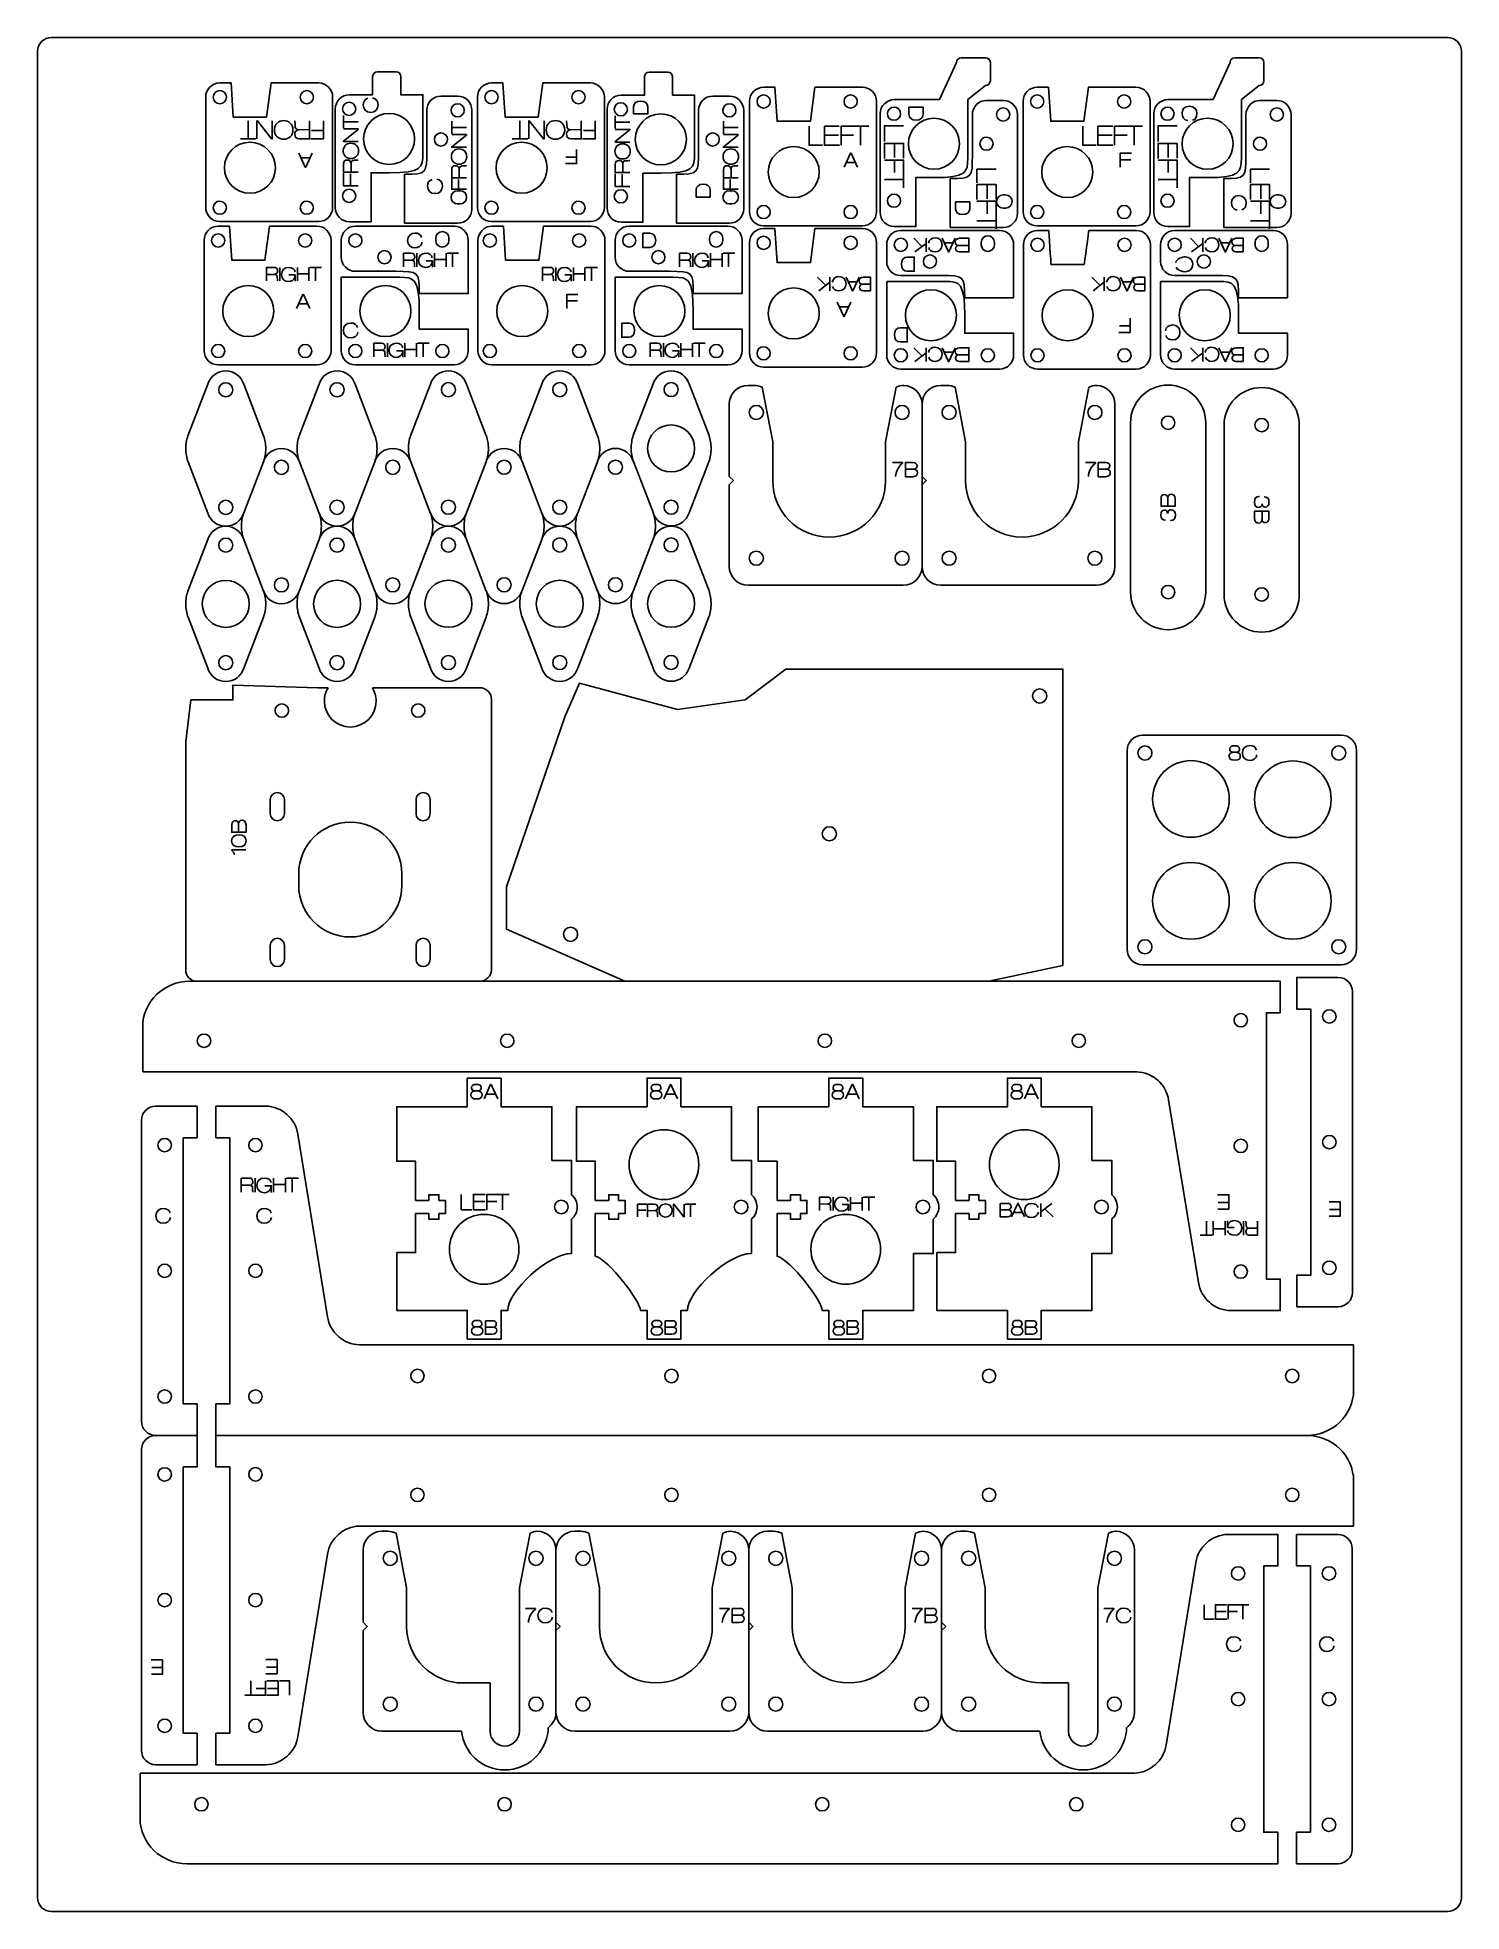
# Model space of a CAD drawing. Header units: millimetres. Extents: x 1 to 244, y 1 to 320.
import ezdxf

# ---------------------------------------------------------------- set-up
doc = ezdxf.new("R2010")
doc.units = ezdxf.units.MM
doc.layers.add('Layer_1', color=7, linetype='CONTINUOUS')

msp = doc.modelspace()

# ---------------------------------------------------------------- linework, layer by layer
at = {"layer": 'Layer_1', "color": 1, "true_color": 0xff0000}
for points in [[(3.684074, 320.010623), (241.132588, 320.010623)], [(1.284057, 3.678172), (1.284057, 317.610606)], [(157.619928, 315.767695), (154.73985, 309.446481), (147.044497, 309.446481)], [(162.58083, 316.567512), (158.419746, 316.567512)], [(163.381212, 312.659581), (163.381212, 315.767695), (163.381212, 315.767695)], [(204.15555, 315.767695), (201.275472, 309.446481), (193.579837, 309.446481)], [(209.116452, 316.567512), (204.955368, 316.567512)], [(209.916552, 312.659581), (209.916552, 315.767695), (209.916552, 315.767695)], [(243.532888, 317.610606), (243.532888, 3.678172), (243.532888, 3.678172)], [(58.303952, 313.36683), (58.303952, 310.266337), (54.35143, 310.266337)], [(62.30417, 314.166648), (59.10377, 314.166648)], [(63.095239, 310.266337), (63.103988, 310.266619), (63.103988, 313.36683)], [(104.533081, 313.292606), (104.533081, 310.192112), (100.580277, 310.192112)], [(108.533299, 314.092423), (105.332899, 314.092423)], [(109.324086, 310.19183), (109.333117, 310.192112), (109.333117, 313.292606)], [(29.900261, 309.881668), (29.900261, 291.10881)], [(34.595028, 306.482583), (34.221648, 312.281121), (32.300279, 312.281121)], [(33.419572, 309.849495), (33.419572, 309.849495)], [(49.097863, 312.281121), (41.022639, 312.281121), (40.25189, 306.482583), (34.595028, 306.482583), (34.595028, 306.482583)], [(48.217612, 309.849495), (48.217612, 309.849495)], [(51.497317, 291.10881), (51.497317, 309.881668)], [(66.847666, 300.347072), (66.847666, 310.266055), (63.095239, 310.266055), (63.095239, 310.266337)], [(72.789572, 310.027577), (69.917397, 310.027577)], [(76.128826, 309.881668), (76.128826, 291.10881)], [(80.823592, 306.482583), (80.450494, 312.281121), (78.528843, 312.281121)], [(79.648419, 309.849495), (79.648419, 309.849495)], [(95.326992, 312.281121), (87.251486, 312.281121), (86.481019, 306.482583), (80.823592, 306.482583), (80.823592, 306.482583)], [(94.446459, 309.849495), (94.446459, 309.849495)], [(97.726446, 291.10881), (97.726446, 309.881668)], [(113.076794, 300.272566), (113.076794, 310.192112), (109.324086, 310.192112), (109.324086, 310.19183)], [(119.018419, 310.027577), (116.146526, 310.027577)], [(127.106061, 305.74937), (126.733528, 311.548472), (124.812441, 311.548472)], [(141.609179, 311.548472), (133.533954, 311.548472), (132.763206, 305.74937), (127.106061, 305.74937), (127.106061, 305.74937)], [(159.539886, 299.526935), (159.539886, 309.450432), (162.581394, 311.849886)], [(165.592988, 309.298879), (162.720812, 309.298879)], [(173.64253, 305.74937), (173.269714, 311.548472), (171.348346, 311.548472)], [(188.144801, 311.548472), (180.069577, 311.548472), (179.29911, 305.74937), (173.64253, 305.74937), (173.64253, 305.74937)], [(206.075508, 299.526935), (206.075508, 309.450432), (209.117017, 311.849886)], [(212.128328, 309.298879), (209.256717, 309.298879)], [(51.951694, 307.866601), (51.951694, 291.068735)], [(54.292163, 306.747026), (54.292163, 306.747026)], [(67.517943, 307.628123), (67.517943, 300.75827), (67.516532, 300.75827)], [(72.757681, 306.508266), (72.757681, 306.508266)], [(75.189308, 290.829692), (75.189308, 307.627559)], [(98.180823, 307.792377), (98.180823, 290.993946)], [(100.52101, 306.672801), (100.52101, 306.672801)], [(113.747072, 307.628123), (113.74425, 300.75827), (113.745379, 300.75827)], [(118.986246, 306.508266), (118.986246, 306.508266)], [(121.418437, 290.829692), (121.418437, 307.627559)], [(122.411859, 309.148737), (122.411859, 290.375879)], [(125.931452, 309.116846), (125.931452, 309.116846)], [(140.728928, 309.117128), (140.728928, 309.117128)], [(144.008632, 290.375879), (144.008632, 309.148737)], [(144.644479, 307.046181), (144.644479, 290.248879)], [(160.321359, 306.899708), (160.318537, 300.029572), (160.319101, 300.029572)], [(167.992441, 290.100995), (167.992441, 306.899143)], [(168.948328, 309.148737), (168.948328, 290.375879)], [(172.467921, 309.116846), (172.467921, 309.116846)], [(187.26455, 309.117128), (187.26455, 309.117128)], [(190.544254, 290.375879), (190.544254, 309.148737)], [(191.180101, 307.046181), (191.180101, 290.248879)], [(206.857263, 306.899708), (206.854441, 300.029572), (206.85557, 300.029572)], [(214.528628, 290.100995), (214.528628, 306.899143)], [(146.984666, 305.926606), (146.984666, 305.926606)], [(165.560532, 305.779568), (165.560532, 305.779568)], [(193.52057, 305.926606), (193.52057, 305.926606)], [(212.096154, 305.779568), (212.096154, 305.779568)], [(69.912881, 301.54821), (69.912881, 301.54821)], [(116.141446, 301.54821), (116.141446, 301.54821)], [(162.715732, 300.819512), (162.715732, 300.819512)], [(209.251637, 300.819512), (209.251637, 300.819512)], [(41.759239, 297.854203), (41.759239, 297.854203)], [(54.35143, 288.669281), (58.036688, 288.669281), (58.036688, 296.995966), (61.096823, 296.995966)], [(61.096541, 298.407359), (61.096541, 298.407359)], [(63.741246, 296.748739), (63.740963, 288.429957), (72.789572, 288.429957)], [(87.988086, 297.854203), (87.988086, 297.854203)], [(100.580277, 288.594775), (104.265534, 288.594775), (104.265534, 296.921459), (107.325388, 296.921459)], [(107.325106, 298.33257), (107.325106, 298.33257)], [(109.970092, 296.748739), (109.970092, 288.429957), (119.018419, 288.429957)], [(134.270272, 297.12099), (134.270272, 297.12099)], [(153.788197, 297.587503), (153.788197, 297.587503)], [(180.806459, 297.12099), (180.806459, 297.12099)], [(200.324666, 297.587503), (200.324666, 297.587503)], [(73.174523, 293.949095), (72.766712, 293.949095)], [(119.403088, 293.949095), (118.995277, 293.949095)], [(147.044497, 287.849426), (150.72919, 287.849426), (150.72919, 296.176392), (153.788479, 296.176392)], [(156.544379, 296.020041), (156.544379, 287.701823), (165.592988, 287.701823)], [(193.579837, 287.849426), (197.264812, 287.849426), (197.264812, 296.176392), (200.324666, 296.176392)], [(203.080283, 296.020041), (203.080283, 287.701823), (212.128328, 287.701823)], [(33.419572, 291.049543), (33.419572, 291.049543)], [(48.217612, 291.049543), (48.217612, 291.049543)], [(54.292163, 291.948986), (54.292163, 291.948986)], [(72.759374, 291.709379), (73.167186, 291.709379), (73.167186, 291.709379)], [(79.648419, 291.049543), (79.648419, 291.049543)], [(94.446459, 291.049543), (94.446459, 291.049543)], [(100.52101, 291.874479), (100.52101, 291.874479)], [(118.987939, 291.709379), (119.39575, 291.709379), (119.39575, 291.709379)], [(125.931452, 290.316612), (125.931452, 290.316612)], [(140.728928, 290.316612), (140.728928, 290.316612)], [(146.984666, 291.12913), (146.984666, 291.12913)], [(165.561943, 290.980681), (165.970037, 290.980681), (165.970037, 290.980681)], [(165.977374, 293.220397), (165.569281, 293.220397)], [(172.467921, 290.316612), (172.467921, 290.316612)], [(187.26455, 290.316612), (187.26455, 290.316612)], [(193.52057, 291.12913), (193.52057, 291.12913)], [(212.097848, 290.980681), (212.505659, 290.980681), (212.505659, 290.980681)], [(212.513561, 293.220397), (212.105468, 293.220397)], [(34.321272, 282.113251), (33.948174, 287.912643), (32.026806, 287.912643)], [(32.300279, 288.709075), (49.097863, 288.709075)], [(48.82439, 287.912643), (40.749166, 287.912643), (39.978699, 282.113251), (34.321272, 282.113251), (34.321272, 282.113251)], [(72.155701, 287.912643), (55.358117, 287.912643)], [(78.528843, 288.709075), (95.326992, 288.709075)], [(80.91729, 282.113251), (80.54391, 287.912643), (78.622823, 287.912643)], [(95.420126, 287.912643), (87.344619, 287.912643), (86.574152, 282.113251), (80.91729, 282.113251), (80.91729, 282.113251)], [(118.750872, 287.912643), (101.953288, 287.912643)], [(124.812441, 287.976143), (141.609179, 287.976143)], [(127.106061, 281.721245), (126.733528, 287.520355), (124.812441, 287.520355)], [(141.609179, 287.520355), (133.533954, 287.520355), (132.763206, 281.721245), (127.106061, 281.721245), (127.106061, 281.721245)], [(164.939361, 287.18197), (148.142623, 287.18197)], [(171.348346, 287.976143), (188.144801, 287.976143)], [(173.328981, 287.181688), (171.407894, 287.181688)], [(188.204914, 287.181688), (180.129408, 287.181688)], [(211.535943, 287.18197), (194.739206, 287.18197)], [(29.62707, 285.512335), (29.62707, 266.73976)], [(33.146099, 285.480726), (33.146099, 285.480726)], [(47.944139, 285.481291), (47.944139, 285.481291)], [(51.223843, 266.73976), (51.223843, 285.512335)], [(52.958099, 285.512335), (52.958099, 282.64016)], [(56.477692, 285.480726), (56.477692, 285.480726)], [(66.236654, 276.464856), (74.555154, 276.464856), (74.555154, 285.512335)], [(69.036017, 285.897577), (69.036017, 285.489475)], [(71.275732, 285.482419), (71.275732, 285.889957), (71.275732, 285.889957)], [(76.222806, 285.512335), (76.222806, 266.73976)], [(79.342208, 285.480726), (79.342208, 285.480726)], [(94.540721, 285.481291), (94.540721, 285.481291)], [(97.819579, 266.73976), (97.819579, 285.512335)], [(99.553552, 285.512335), (99.553552, 282.64016)], [(103.073146, 285.480726), (103.073146, 285.480726)], [(112.832108, 276.464856), (121.150326, 276.464856), (121.150326, 285.512335)], [(115.632034, 285.897577), (115.632034, 285.489475)], [(117.871468, 285.482419), (117.871468, 285.889957), (117.871468, 285.889957)], [(122.411859, 285.120893), (122.411859, 266.348036)], [(125.931452, 285.088719), (125.931452, 285.088719)], [(140.728928, 285.089002), (140.728928, 285.089002)], [(144.008632, 266.348036), (144.008632, 285.120893)], [(145.742606, 284.782226), (145.742606, 281.910334)], [(149.262199, 284.750335), (149.262199, 284.750335)], [(159.020314, 275.734183), (167.338814, 275.734183), (167.338814, 284.782226)], [(161.820241, 285.167177), (161.820241, 284.759084)], [(164.059957, 284.752028), (164.059957, 285.159557), (164.059957, 285.159557)], [(169.007877, 284.781944), (169.007877, 266.009087)], [(172.52747, 284.750335), (172.52747, 284.750335)], [(187.324663, 284.750335), (187.324663, 284.750335)], [(190.604368, 266.009087), (190.604368, 284.781944)], [(192.339188, 284.782226), (192.339188, 281.910334)], [(195.858499, 284.750335), (195.858499, 284.750335)], [(205.616897, 275.734183), (213.935679, 275.734183), (213.935679, 284.782226)], [(208.416259, 285.167177), (208.416259, 284.759084)], [(210.655974, 284.752028), (210.655974, 285.159557), (210.655974, 285.159557)], [(61.437466, 282.635645), (61.437466, 282.635645)], [(108.033483, 282.635645), (108.033483, 282.635645)], [(154.221408, 281.905254), (154.221408, 281.905254)], [(179.358941, 281.382578), (173.701514, 281.382578), (173.701514, 281.382578)], [(200.81799, 281.905254), (200.81799, 281.905254)], [(52.958099, 279.235996), (52.958099, 266.73976)], [(62.877363, 279.235996), (52.958099, 279.235996), (52.958099, 279.235996)], [(55.357552, 280.240989), (62.227123, 280.238167), (62.227123, 280.239296)], [(99.553552, 279.235996), (99.553552, 266.73976)], [(109.473099, 279.235996), (99.553552, 279.235996), (99.553552, 279.235996)], [(101.953006, 280.240989), (108.822859, 280.238167), (108.822859, 280.239296)], [(145.742606, 278.505323), (145.742606, 266.009651)], [(155.661306, 278.505323), (145.742606, 278.505323), (145.742606, 278.505323)], [(148.142059, 279.510598), (155.011348, 279.507776), (155.011348, 279.509187)], [(192.339188, 278.505323), (192.339188, 266.009651)], [(202.25817, 278.505323), (192.339188, 278.505323), (192.339188, 278.505323)], [(194.738641, 279.510598), (201.60793, 279.507776), (201.60793, 279.509187)], [(41.485766, 273.485154), (41.485766, 273.485154)], [(64.817077, 273.484871), (64.817077, 273.484871)], [(74.555154, 266.73976), (74.555154, 270.424736), (66.22847, 270.424736), (66.22847, 273.484871)], [(88.08263, 273.485154), (88.08263, 273.485154)], [(111.413377, 273.484871), (111.413377, 273.484871)], [(121.150326, 266.73976), (121.150326, 270.424736), (112.823923, 270.424736), (112.823923, 273.484871)], [(134.270272, 273.092865), (134.270272, 273.092865)], [(157.601019, 272.754198), (157.601019, 272.754198)], [(167.338814, 266.009651), (167.338814, 269.694345), (159.01213, 269.694345), (159.01213, 272.754198)], [(180.866008, 272.754198), (180.866008, 272.754198)], [(204.197883, 272.754198), (204.197883, 272.754198)], [(213.935679, 266.009651), (213.935679, 269.694345), (205.608712, 269.694345), (205.608712, 272.754198)], [(33.146099, 266.680494), (33.146099, 266.680494)], [(47.944139, 266.680494), (47.944139, 266.680494)], [(56.477692, 266.680494), (56.477692, 266.680494)], [(71.275168, 266.680494), (71.275168, 266.680494)], [(79.342208, 266.680494), (79.342208, 266.680494)], [(94.540439, 266.680494), (94.540439, 266.680494)], [(103.073146, 266.680494), (103.073146, 266.680494)], [(117.870339, 266.680494), (117.870339, 266.680494)], [(125.931452, 266.288487), (125.931452, 266.288487)], [(140.728928, 266.288487), (140.728928, 266.288487)], [(149.262199, 265.950103), (149.262199, 265.950103)], [(164.05911, 265.950103), (164.05911, 265.950103)], [(172.52747, 265.950103), (172.52747, 265.950103)], [(187.324663, 265.950103), (187.324663, 265.950103)], [(195.858499, 265.950103), (195.858499, 265.950103)], [(210.65541, 265.950103), (210.65541, 265.950103)], [(32.026806, 264.340025), (48.82439, 264.340025)], [(55.357834, 264.340025), (72.155701, 264.340025)], [(78.622823, 264.340025), (95.420126, 264.340025)], [(101.953288, 264.340025), (118.750872, 264.340025)], [(124.812441, 263.948018), (141.609179, 263.948018)], [(148.142623, 263.609634), (164.939361, 263.609634)], [(171.407894, 263.609634), (188.204914, 263.609634)], [(194.739206, 263.609634), (211.535943, 263.609634)], [(30.256708, 261.045645), (26.864114, 252.258091)], [(34.511772, 260.09004), (34.511772, 260.09004)], [(39.758566, 252.258091), (36.367383, 261.041411)], [(49.191279, 261.056934), (45.798403, 252.26938)], [(53.446343, 260.101047), (53.446343, 260.101047)], [(58.693137, 252.26938), (55.301954, 261.052983)], [(68.134317, 261.065965), (64.741441, 252.278129)], [(72.389099, 260.109796), (72.389099, 260.109796)], [(77.636174, 252.278129), (74.244992, 261.062014)], [(87.07679, 261.074431), (83.684197, 252.286878)], [(91.331572, 260.118545), (91.331572, 260.118545)], [(96.578648, 252.286878), (93.187748, 261.07048)], [(106.019263, 261.082898), (102.62667, 252.295063)], [(110.274328, 260.127011), (110.274328, 260.127011)], [(115.521403, 252.295063), (112.130221, 261.078665)], [(123.168497, 260.845831), (122.164068, 260.845831)], [(126.363534, 244.646558), (126.366357, 251.223465), (124.580172, 260.514785)], [(147.347886, 260.516196), (145.559726, 251.21528), (145.563677, 244.646558)], [(155.968928, 260.845831), (154.964499, 260.845831)], [(159.163966, 244.646558), (159.166788, 251.223465), (157.380603, 260.514785)], [(180.148599, 260.516196), (178.360439, 251.21528), (178.364108, 244.646558)], [(118.964232, 257.645996), (118.964232, 245.362838), (119.670634, 244.655871), (118.964232, 243.949751), (118.964232, 230.046074), (118.963668, 230.046074)], [(123.56389, 257.4459), (123.56389, 257.4459)], [(148.363886, 257.4459), (148.363886, 257.4459)], [(151.763817, 230.046074), (151.763817, 257.645996)], [(156.364321, 257.4459), (156.364321, 257.4459)], [(181.164599, 257.4459), (181.164599, 257.4459)], [(184.56453, 230.046074), (184.56453, 257.645996)], [(193.618783, 255.628954), (193.618783, 255.628954)], [(109.074319, 254.126685), (109.074319, 254.126685)], [(187.21883, 225.689409), (187.21883, 254.489058)], [(200.018737, 254.489058), (200.018737, 225.689409), (200.018737, 225.689409)], [(203.135881, 225.277647), (203.135881, 254.077296), (203.135881, 254.077296)], [(209.536117, 252.9374), (209.536117, 252.9374)], [(215.93607, 254.077296), (215.93607, 225.277647)], [(26.901932, 247.813091), (30.256708, 239.134194), (30.256708, 239.134194)], [(36.367383, 239.138427), (39.72611, 247.828331)], [(43.976659, 246.901514), (43.976659, 246.901514)], [(49.223734, 239.069283), (45.833399, 247.852885)], [(55.302237, 239.149716), (58.660681, 247.83962)], [(62.919414, 246.909698), (62.919414, 246.909698)], [(68.16649, 239.077749), (64.77559, 247.861634)], [(74.244992, 239.158465), (77.603719, 247.848369)], [(81.86217, 246.918165), (81.86217, 246.918165)], [(87.108963, 239.086216), (83.718628, 247.869818)], [(93.187748, 239.167214), (96.546192, 247.8574)], [(100.804643, 246.926914), (100.804643, 246.926914)], [(106.051719, 239.094683), (102.661101, 247.878285)], [(112.130503, 239.17568), (115.488948, 247.865303)], [(151.764381, 245.363403), (152.471066, 244.656718), (151.764381, 243.950316)], [(34.511772, 240.09008), (34.511772, 240.09008)], [(53.446343, 240.101369), (53.446343, 240.101369)], [(72.389099, 240.109836), (72.389099, 240.109836)], [(91.331572, 240.118585), (91.331572, 240.118585)], [(110.274328, 240.127051), (110.274328, 240.127051)], [(30.256708, 234.628516), (26.864114, 225.84068), (26.864114, 225.84068)], [(34.511772, 233.672347), (34.511772, 233.672347)], [(39.758566, 225.84068), (36.367383, 234.624283)], [(45.833399, 225.949618), (49.191561, 234.639805)], [(53.446343, 233.683918), (53.446343, 233.683918)], [(58.693137, 225.851969), (55.301954, 234.635289)], [(64.775872, 225.958085), (68.134317, 234.647989)], [(72.389099, 233.692385), (72.389099, 233.692385)], [(77.636174, 225.860154), (74.244992, 234.644038)], [(83.718628, 225.966834), (87.07679, 234.656456)], [(91.331572, 233.700569), (91.331572, 233.700569)], [(96.578648, 225.868903), (93.187748, 234.652223)], [(102.661101, 225.975018), (106.019263, 234.665205)], [(110.274328, 233.709318), (110.274328, 233.709318)], [(115.521121, 225.877369), (112.129939, 234.660689)], [(123.56389, 232.645905), (123.56389, 232.645905)], [(148.363886, 232.645905), (148.363886, 232.645905)], [(156.364321, 232.645905), (156.364321, 232.645905)], [(181.164599, 232.645905), (181.164599, 232.645905)], [(33.311481, 227.672303), (33.311481, 227.672303)], [(43.976659, 226.900989), (43.976659, 226.900989)], [(52.246334, 227.683591), (52.246334, 227.683591)], [(62.919414, 226.909738), (62.919414, 226.909738)], [(71.18909, 227.692058), (71.18909, 227.692058)], [(81.86217, 226.917923), (81.86217, 226.917923)], [(90.131563, 227.700525), (90.131563, 227.700525)], [(100.804643, 226.926671), (100.804643, 226.926671)], [(109.074319, 227.708991), (109.074319, 227.708991)], [(122.163503, 226.845956), (148.563699, 226.845956)], [(154.963934, 226.845956), (181.364412, 226.845956)], [(193.618783, 226.829305), (193.618783, 226.829305)], [(209.536117, 224.137751), (209.536117, 224.137751)], [(26.901932, 221.395963), (30.256708, 212.716783)], [(36.367383, 212.721016), (39.72611, 221.410638)], [(45.836786, 221.406969), (49.191561, 212.728071)], [(55.302237, 212.732587), (58.660681, 221.422209)], [(64.779259, 221.415154), (68.134317, 212.736256)], [(74.244992, 212.740771), (77.603719, 221.430676)], [(83.722014, 221.423903), (87.07679, 212.745005)], [(93.187748, 212.74952), (96.546192, 221.439425)], [(102.66477, 221.432369), (106.019263, 212.753471)], [(112.130221, 212.757987), (115.488666, 221.447609)], [(34.511772, 213.672105), (34.511772, 213.672105)], [(53.446343, 213.683676), (53.446343, 213.683676)], [(72.389099, 213.692143), (72.389099, 213.692143)], [(91.331572, 213.700891), (91.331572, 213.700891)], [(110.274328, 213.709076), (110.274328, 213.709076)], [(101.184232, 159.507451), (81.087752, 168.336774), (81.087752, 175.563638), (90.995728, 204.475894), (93.504119, 210.195974), (110.143659, 205.710334), (121.662841, 207.335651), (128.574463, 212.595991), (175.726459, 212.595991), (175.726459, 162.192796), (163.132292, 159.507451)], [(50.707094, 209.380634), (48.98949, 209.383456), (34.521086, 209.86662), (34.521086, 207.333676), (27.397514, 207.333676), (26.517263, 200.279249), (26.517263, 161.466356)], [(76.384801, 209.382327), (58.266417, 209.382327)], [(78.501468, 161.464663), (78.501468, 207.443178)], [(172.968866, 208.014114), (172.968866, 208.014114)], [(42.852003, 204.388969), (42.852003, 204.388969)], [(66.052081, 204.388969), (66.052081, 204.388969)], [(223.03029, 201.363265), (217.931663, 201.363265), (194.542497, 201.356774), (189.284697, 201.356774)], [(186.631526, 198.703603), (186.639428, 170.218349), (186.639428, 164.960267)], [(189.676703, 199.517814), (189.676703, 199.517814)], [(223.844501, 198.317805), (223.844501, 198.317805)], [(225.690799, 164.966758), (225.683461, 193.452576), (225.683461, 198.710658)], [(40.887172, 187.991858), (40.887172, 190.399214)], [(43.28719, 190.399214), (43.28719, 187.991858), (43.28719, 187.991858)], [(65.687732, 187.991858), (65.687732, 190.399214)], [(68.087186, 190.399214), (68.087186, 187.991858), (68.087186, 187.991858)], [(204.03109, 190.498274), (204.03109, 190.498274)], [(221.35897, 190.449167), (221.35897, 190.449167)], [(137.197763, 184.582049), (137.197763, 184.582049)], [(45.727283, 175.793649), (45.727283, 177.794605)], [(63.247921, 177.794605), (63.247921, 175.793649), (63.247921, 175.793649)], [(204.030808, 173.171523), (204.030808, 173.171523)], [(221.35897, 173.171523), (221.35897, 173.171523)], [(93.167992, 167.482205), (93.167992, 167.482205)], [(40.887172, 163.192145), (40.887172, 165.600065)], [(43.28719, 165.600065), (43.28719, 163.192145), (43.28719, 163.192145)], [(65.687732, 163.192145), (65.687732, 165.600065)], [(68.087186, 165.600065), (68.087186, 163.192145), (68.087186, 163.192145)], [(188.476694, 165.351991), (188.476694, 165.351991)], [(222.64421, 164.151983), (222.64421, 164.151983)], [(27.181897, 159.490518), (212.707448, 159.490236), (212.707448, 154.130836), (212.707448, 154.130271)], [(189.292317, 162.307096), (194.390097, 162.307096), (217.778134, 162.314151), (217.778134, 162.314151)], [(222.574783, 160.137089), (215.513866, 160.137089), (215.513866, 154.77656), (217.874372, 154.77656), (217.874372, 109.496545), (215.513866, 109.496545), (215.513866, 104.136863), (222.574219, 104.136863)], [(217.778134, 162.314151), (223.03791, 162.314151)], [(224.975366, 106.53688), (224.975366, 157.737636), (224.975366, 157.736507)], [(212.707448, 154.130271), (210.346659, 154.130271), (210.346659, 108.849974), (212.707448, 108.849974), (212.707448, 103.490291), (212.707448, 103.490574), (204.212277, 103.490574)], [(205.980681, 154.010045), (205.980681, 154.010045)], [(221.040623, 154.655205), (221.040623, 154.655205)], [(29.617192, 150.518674), (29.617192, 150.518674)], [(81.194997, 150.518674), (81.194997, 150.518674)], [(135.22249, 150.518674), (135.22249, 150.518674)], [(178.429583, 150.518674), (178.429583, 150.518674)], [(188.288452, 144.065098), (182.203177, 144.065098), (19.182026, 144.065098)], [(92.153686, 123.179243), (92.153686, 129.029145), (88.794112, 129.029145), (88.794112, 138.148874), (80.153879, 138.148874), (80.153879, 143.028778), (74.393723, 143.028778), (74.393723, 138.148874), (62.393917, 138.148874), (62.393917, 128.869407), (65.593752, 128.869407), (65.593752, 122.229565), (67.88709, 122.229565), (67.88709, 123.189403), (69.567159, 123.189403), (69.567159, 122.229565), (70.677421, 122.229565), (70.677421, 119.988438), (69.567159, 119.988438), (69.567159, 119.029165), (67.88709, 119.029165), (67.88709, 119.988438), (65.593752, 119.988438), (65.593752, 113.350007), (62.393917, 113.350007), (62.393917, 103.510047), (74.393723, 103.510047), (74.393723, 98.62986), (80.154443, 98.62986), (80.154443, 103.510047), (81.282768, 103.510047), (81.282768, 103.507225)], [(122.732463, 123.179525), (122.732463, 129.029427), (119.372326, 129.029427), (119.372326, 138.149156), (110.732657, 138.149156), (110.732657, 143.02906), (104.972219, 143.02906), (104.972219, 138.149156), (92.972412, 138.149156), (92.972412, 128.869689), (96.172812, 128.869689), (96.172812, 122.229847), (98.465868, 122.229847), (98.465868, 123.189967), (100.145372, 123.189967), (100.145372, 122.229847), (101.255917, 122.229847), (101.255917, 119.98872), (100.145372, 119.98872), (100.145372, 119.030011), (98.465868, 119.030011), (98.465868, 119.98872), (96.172812, 119.98872), (96.172812, 112.733916), (96.172812, 112.733916), (96.171966, 112.733916)], [(153.661479, 123.17896), (153.661479, 129.029145), (150.301341, 129.029145), (150.301341, 138.148591), (141.661672, 138.148591), (141.661672, 143.028778), (135.901517, 143.028778), (135.901517, 138.148591), (123.901428, 138.148591), (123.901428, 128.869407), (127.101828, 128.869407), (127.101828, 122.229565), (129.394883, 122.229565), (129.394883, 123.189403), (131.074388, 123.189403), (131.074388, 122.229565), (132.185214, 122.229565), (132.185214, 119.98872), (131.074388, 119.98872), (131.074388, 119.029165), (129.394883, 119.029165), (129.394883, 119.98872), (127.101828, 119.98872), (127.101828, 112.733634), (127.101828, 112.733916)], [(184.030848, 123.17896), (184.030848, 129.029145), (180.671274, 129.029145), (180.671274, 138.148591), (172.031041, 138.148591), (172.031041, 143.028778), (166.270886, 143.028778), (166.270886, 138.148591), (154.271361, 138.148591), (154.271361, 128.869407), (157.471197, 128.869407), (157.471197, 122.229565), (159.764252, 122.229565), (159.764252, 123.189403), (161.444321, 123.189403), (161.444321, 122.229565), (162.554583, 122.229565), (162.554583, 119.98872), (161.444321, 119.98872), (161.444321, 119.029165), (159.764252, 119.029165), (159.764252, 119.98872), (157.471197, 119.98872), (157.471197, 113.350007), (154.271361, 113.350007), (154.271361, 103.510047), (166.270886, 103.510047), (166.270886, 98.62986), (172.031041, 98.62986), (172.031041, 103.510047), (180.671274, 103.510047), (180.671274, 113.189987), (184.030848, 113.189987), (184.030848, 119.039325)], [(21.385899, 82.248554), (28.445688, 82.248554), (28.445688, 87.607954), (26.085463, 87.607954), (26.085463, 132.887687), (28.445688, 132.887687), (28.445688, 138.247369), (21.385899, 138.247369)], [(31.644394, 82.249683), (31.644394, 87.609083), (34.004619, 87.609083), (34.004619, 132.888816), (31.644394, 132.888816), (31.644394, 138.248498), (40.14013, 138.248498)], [(198.792763, 108.250534), (193.707966, 139.30542)], [(18.985881, 135.847634), (18.985881, 84.647443), (18.985881, 84.648571)], [(45.559361, 133.488256), (50.643594, 102.433934)], [(205.980681, 132.630583), (205.980681, 132.630583)], [(221.040623, 133.275743), (221.040623, 133.275743)], [(22.919494, 130.487951), (22.919494, 130.487951)], [(38.370879, 130.487951), (38.370879, 130.487951)], [(113.772754, 128.309478), (113.772754, 128.309478)], [(175.071139, 128.309478), (175.071139, 128.309478)], [(91.554528, 121.109425), (91.554528, 121.109425)], [(92.153686, 113.189705), (92.153686, 119.039043)], [(122.132459, 121.109425), (122.132459, 121.109425)], [(122.732463, 113.191116), (122.732463, 119.039325)], [(153.061757, 121.109425), (153.061757, 121.109425)], [(153.661479, 113.191116), (153.661479, 119.039043)], [(183.431126, 121.109425), (183.431126, 121.109425)], [(83.194259, 113.909654), (83.194259, 113.909654)], [(92.153968, 113.190269), (92.153686, 113.190269), (92.153686, 113.189705)], [(134.774039, 103.507789), (134.774039, 103.510611), (135.901799, 103.510611), (135.901799, 98.630425), (141.661954, 98.630425), (141.661954, 103.510611), (150.301623, 103.510611), (150.301623, 113.190269), (153.661197, 113.190269), (153.661197, 113.190269), (153.661479, 113.191116)], [(144.701488, 113.909654), (144.701488, 113.909654)], [(221.040623, 111.895716), (221.040623, 111.895716)], [(22.919494, 109.108207), (22.919494, 109.108207)], [(38.370879, 109.108207), (38.370879, 109.108207)], [(205.980681, 111.250556), (205.980681, 111.250556)], [(103.844459, 103.508071), (103.844459, 103.510894), (104.972219, 103.510894), (104.972219, 98.630707), (110.732657, 98.630707), (110.732657, 103.510894), (111.860981, 103.510894), (111.860981, 103.508071)], [(56.06339, 97.673974), (62.148666, 97.673974), (225.172074, 97.673974)], [(65.922259, 91.220398), (65.922259, 91.220398)], [(109.129634, 91.220398), (109.129634, 91.220398)], [(163.156846, 91.220398), (163.156846, 91.220398)], [(214.735497, 91.220398), (214.735497, 91.220398)], [(22.919494, 87.728745), (22.919494, 87.728745)], [(38.370879, 87.728745), (38.370879, 87.728745)], [(18.986163, 28.646936), (18.986163, 79.847407)], [(28.445406, 82.24686), (28.445406, 76.886614), (26.085746, 76.886614), (26.085746, 31.606324), (28.445406, 31.606324), (28.445406, 26.246919), (21.386746, 26.246919)], [(217.17051, 82.250247), (31.64383, 82.250247), (31.64383, 76.890565), (31.644394, 76.89)], [(22.920341, 76.766105), (22.920341, 76.766105)], [(31.644394, 76.89), (34.005183, 76.89), (34.005183, 31.610275), (31.644394, 31.610275), (31.644394, 26.250305), (31.644394, 26.250588), (40.139848, 26.250588)], [(38.371443, 76.770056), (38.371443, 76.770056)], [(65.922259, 73.278403), (65.922259, 73.278403)], [(109.129634, 73.278403), (109.129634, 73.278403)], [(163.156846, 73.278403), (163.156846, 73.278403)], [(214.735497, 73.278403), (214.735497, 73.278403)], [(56.062826, 66.824827), (62.148101, 66.824827), (225.17151, 66.824827)], [(60.885721, 65.951349), (59.88609, 65.951349)], [(64.085557, 49.751229), (64.085557, 56.3414), (62.301912, 65.617763)], [(85.069343, 65.61748), (83.281466, 56.318258), (83.265943, 31.9512)], [(86.286568, 65.951067), (86.286286, 65.951067)], [(93.690668, 65.951349), (92.686239, 65.951349)], [(96.885706, 49.752076), (96.888528, 56.328983), (95.102343, 65.62002)], [(117.870057, 65.621996), (116.081897, 56.320798), (116.085848, 49.752076)], [(126.490534, 65.951349), (125.486106, 65.951349)], [(129.685572, 49.752076), (129.688394, 56.328983), (127.90221, 65.62002)], [(150.669641, 65.621996), (148.881481, 56.320798), (148.885432, 49.752076)], [(159.285603, 65.951631), (158.285972, 65.951631)], [(162.485721, 49.751511), (162.485439, 56.341683), (160.701794, 65.618045)], [(183.469226, 65.617763), (181.681348, 56.31854), (181.665826, 31.951482)], [(212.260972, 14.766119), (209.900748, 14.766119), (209.900748, 60.046414), (212.260972, 60.046414), (212.260972, 65.406096), (212.260972, 65.406096), (203.765519, 65.406096)], [(222.522008, 9.40559), (215.460526, 9.40559), (215.460526, 14.76499), (217.821032, 14.76499), (217.821032, 60.045285), (215.460526, 60.045285), (215.460526, 65.404967), (217.788859, 65.404685), (222.522008, 65.404967)], [(45.559361, 31.010553), (50.64303, 62.065149)], [(56.685972, 62.751514), (56.685972, 50.468638), (57.392657, 49.761954), (56.685972, 49.055834), (56.685972, 35.151318)], [(89.486403, 35.151318), (89.486403, 62.751514)], [(94.084932, 62.551136), (94.084932, 62.551136)], [(118.884928, 62.551136), (118.884928, 62.551136)], [(122.285988, 35.151318), (122.285988, 62.751514)], [(126.885363, 62.551136), (126.885363, 62.551136)], [(151.685359, 62.551136), (151.685359, 62.551136)], [(155.085854, 35.151318), (155.085854, 62.751514)], [(187.886003, 35.151318), (187.886003, 62.751514)], [(198.34657, 60.646136), (193.262054, 29.59154)], [(224.92259, 63.004949), (224.92259, 11.804479), (224.92259, 11.805608)], [(61.284501, 60.1514), (61.284501, 60.1514)], [(86.084779, 60.1514), (86.084779, 60.1514)], [(159.685794, 60.1514), (159.685794, 60.1514)], [(184.48579, 60.1514), (184.48579, 60.1514)], [(205.534488, 57.645831), (205.534488, 57.645831)], [(220.988412, 57.645831), (220.988412, 57.645831)], [(22.920341, 55.386643), (22.920341, 55.386643)], [(38.371443, 55.390594), (38.371443, 55.390594)], [(89.484992, 50.468356), (90.191677, 49.761671), (89.484992, 49.055551)], [(122.285423, 50.468356), (122.992108, 49.761671), (122.285423, 49.055551)], [(155.085854, 50.468356), (155.792539, 49.761671), (155.085854, 49.055551)], [(78.295446, 31.893627), (78.295446, 40.195749)], [(176.695328, 31.893909), (176.695328, 40.196031)], [(61.284501, 37.751149), (61.284501, 37.751149)], [(86.084779, 35.351413), (86.084779, 35.351413)], [(94.084932, 37.751149), (94.084932, 37.751149)], [(118.884928, 37.751149), (118.884928, 37.751149)], [(126.885363, 37.751149), (126.885363, 37.751149)], [(151.685359, 37.751149), (151.685359, 37.751149)], [(159.685794, 37.751149), (159.685794, 37.751149)], [(184.48579, 35.351413), (184.48579, 35.351413)], [(205.534488, 36.265813), (205.534488, 36.265813)], [(220.988412, 36.265813), (220.988412, 36.265813)], [(22.920341, 34.006624), (22.920341, 34.006624)], [(38.371443, 34.010858), (38.371443, 34.010858)], [(59.88609, 31.951482), (73.42175, 31.951482)], [(88.140768, 32.018933), (88.140768, 32.546407)], [(92.685674, 31.951482), (119.08587, 31.951482)], [(125.485541, 31.951482), (151.885737, 31.951482)], [(158.285972, 31.951482), (171.82135, 31.951482)], [(186.540368, 32.018933), (186.540368, 32.546407)], [(187.842541, 24.831574), (181.757266, 24.831574), (18.736114, 24.831574)], [(29.170717, 18.377716), (29.170717, 18.377716)], [(80.748803, 18.377716), (80.748803, 18.377716)], [(134.776014, 18.377716), (134.776014, 18.377716)], [(177.983108, 18.377716), (177.983108, 18.377716)], [(26.735986, 9.406436), (212.261537, 9.406436), (212.261537, 14.765836), (212.260972, 14.766119)], [(205.534488, 14.886345), (205.534488, 14.886345)], [(220.988412, 14.886345), (220.988412, 14.886345)], [(241.132588, 1.278154), (3.684074, 1.278154)]]:
    msp.add_lwpolyline(points, dxfattribs=at)
at = {"layer": 'Layer_1', "color": 5, "true_color": 0x0000ff}
for points in [[(53.347001, 304.593388), (53.347001, 306.751259)], [(99.575848, 304.518599), (99.575848, 306.67647)], [(102.681986, 307.013161), (102.681986, 308.190875)], [(105.098937, 308.190875), (105.098937, 307.013161), (102.681986, 307.013161), (102.681986, 307.013161)], [(149.529463, 306.960386), (149.529463, 308.138381), (151.946132, 308.138381), (151.946132, 308.138381)], [(151.946132, 308.138381), (151.946132, 306.960386)], [(37.125714, 305.810895), (37.125714, 302.765152)], [(41.232048, 305.810895), (41.232048, 302.765152), (41.121134, 302.765152), (38.721117, 305.810895), (38.621492, 305.810895), (38.621492, 302.765152)], [(45.776672, 304.322172), (45.780906, 304.330357), (47.567937, 304.336001)], [(47.567937, 305.810895), (47.567937, 302.765152), (45.891819, 302.765152)], [(49.930137, 305.810895), (49.930137, 302.765152), (47.793432, 302.765152)], [(49.930137, 304.181061), (47.917046, 304.181061)], [(55.848054, 305.678532), (53.347001, 305.678532)], [(55.848054, 302.306259), (53.347001, 302.306259), (53.347001, 302.396852), (55.848054, 304.367892), (55.848054, 304.449737), (53.347001, 304.449737)], [(71.75043, 303.625366), (71.75043, 305.783237)], [(74.251766, 304.71051), (71.75043, 304.71051)], [(74.251766, 301.337955), (71.75043, 301.337955), (71.75043, 301.42883), (74.251766, 303.400152), (74.251766, 303.481997), (71.75043, 303.481997)], [(83.355126, 305.81033), (83.355126, 302.764588)], [(87.461177, 305.81033), (87.461177, 302.764588), (87.350263, 302.764588), (84.950246, 305.81033), (84.850903, 305.81033), (84.850903, 302.764588)], [(92.005801, 304.32189), (92.010317, 304.330075), (93.797348, 304.335719)], [(93.797348, 305.81033), (93.797348, 302.764588), (92.12123, 302.764588)], [(96.159266, 305.81033), (96.159266, 302.764588), (94.022843, 302.764588)], [(96.159266, 304.180779), (94.146174, 304.180779)], [(102.076619, 305.603743), (99.575848, 305.603743)], [(102.076619, 302.23147), (99.575848, 302.23147), (99.575848, 302.322346), (102.076619, 304.292821), (102.076619, 304.374666), (99.575848, 304.374666)], [(120.48033, 304.711357), (117.978712, 304.711357)], [(120.48033, 301.338519), (117.978712, 301.338519), (117.978712, 301.429677), (120.48033, 303.400717), (120.48033, 303.482561), (117.978712, 303.482561)], [(117.978994, 303.626495), (117.978994, 305.783801)], [(134.830766, 301.679726), (132.554926, 301.679726), (132.554926, 304.922741)], [(137.695603, 301.679726), (135.142903, 301.679726), (135.142903, 304.922741), (137.66851, 304.922741)], [(135.142903, 303.41511), (137.563806, 303.41511)], [(137.980366, 301.679726), (137.980366, 304.922741), (140.255923, 304.922741)], [(137.980366, 303.41511), (140.124126, 303.41511)], [(139.901452, 304.922741), (142.699403, 304.922741)], [(141.308048, 301.679726), (141.308048, 304.922741)], [(145.366686, 302.312186), (145.366686, 304.988217), (148.609983, 304.988217)], [(181.36667, 301.679726), (179.091394, 301.679726), (179.091394, 304.922741)], [(184.23179, 301.679726), (181.67909, 301.679726), (181.67909, 304.922741), (184.204979, 304.922741)], [(181.67909, 303.41511), (184.099992, 303.41511)], [(184.516834, 301.679726), (184.516834, 304.922741), (186.79211, 304.922741)], [(184.516834, 303.41511), (186.660594, 303.41511)], [(186.437921, 304.922741), (189.235872, 304.922741)], [(187.844517, 301.679726), (187.844517, 304.922741)], [(191.903154, 302.312186), (191.903154, 304.988217), (195.145888, 304.988217)], [(38.446797, 302.765152), (35.81959, 302.765152)], [(43.168374, 302.696855), (43.168374, 302.696855)], [(48.027394, 300.342839), (46.91685, 297.92617), (46.829079, 297.92617), (45.718817, 300.342839)], [(53.291121, 300.715655), (53.291121, 300.715655)], [(71.69455, 299.747915), (71.69455, 299.747915)], [(84.675643, 302.764588), (82.048719, 302.764588)], [(89.397503, 302.696855), (89.397503, 302.696855)], [(92.983137, 300.970219), (92.983137, 298.553832), (91.100997, 298.553832)], [(92.983137, 299.677359), (91.179172, 299.677359)], [(99.519403, 300.641148), (99.519403, 300.641148)], [(117.923114, 299.748761), (117.923114, 299.748761)], [(138.489212, 297.92617), (139.600039, 300.342839), (139.68781, 300.342839), (140.798072, 297.92617)], [(145.366686, 299.446783), (145.366686, 301.999766), (148.609983, 301.999766), (148.609983, 299.474441)], [(147.10207, 301.999766), (147.10207, 299.578863)], [(185.486832, 297.92617), (185.486832, 300.342839), (187.369254, 300.342839)], [(191.903154, 299.446783), (191.903154, 301.999766), (195.145888, 301.999766), (195.145888, 299.474441)], [(193.637974, 301.999766), (193.637974, 299.578863)], [(46.08627, 299.544432), (47.666432, 299.544432)], [(55.848054, 297.102646), (53.347001, 297.102646), (53.347001, 298.479326)], [(55.848054, 294.762459), (53.347001, 294.762459), (53.347001, 296.917508)], [(54.510039, 294.762459), (54.510039, 296.815908)], [(54.626032, 298.57387), (54.632523, 298.569919)], [(54.632523, 298.570201), (54.637039, 297.102928)], [(74.251766, 296.134341), (71.75043, 296.134341), (71.75043, 297.511586)], [(73.029461, 297.605848), (73.035952, 297.602743), (73.040468, 296.134341)], [(102.076619, 297.027857), (99.575848, 297.027857), (99.575848, 298.404537)], [(102.076619, 294.68767), (99.575848, 294.68767), (99.575848, 296.842719)], [(100.738603, 294.68767), (100.738603, 296.741119)], [(100.854879, 298.498799), (100.86137, 298.495412)], [(100.861088, 298.495412), (100.865603, 297.027857)], [(120.48033, 296.134906), (117.978712, 296.134906), (117.978712, 297.51215)], [(119.258308, 297.606412), (119.264799, 297.603308), (119.269314, 296.134906)], [(140.430619, 298.724577), (138.850174, 298.724577)], [(145.366686, 299.162021), (148.609983, 299.162021), (148.609983, 296.886746)], [(147.10207, 299.162021), (147.10207, 297.018543)], [(148.609983, 297.241217), (148.609983, 294.443266)], [(161.098317, 295.313639), (161.098317, 297.588915), (164.341897, 297.588915)], [(185.486832, 299.21903), (187.291079, 299.21903)], [(191.903154, 299.162021), (195.145888, 299.162021), (195.145888, 296.886746)], [(193.637974, 299.162021), (193.637974, 297.018543)], [(195.145888, 297.241217), (195.145888, 294.443266)], [(207.63535, 295.313639), (207.63535, 297.588915), (210.878083, 297.588915)], [(74.251766, 294.194628), (71.75043, 294.194628), (71.75043, 295.949203)], [(72.913468, 294.194628), (72.913468, 295.848168)], [(113.315837, 292.85633), (113.315837, 294.034043)], [(115.732506, 294.034043), (115.732506, 292.85633), (113.315837, 292.85633), (113.315837, 292.85633)], [(120.48033, 294.195757), (117.978712, 294.195757), (117.978712, 295.950332)], [(119.14175, 294.195757), (119.14175, 295.848732)], [(145.366686, 295.834339), (148.609983, 295.834339)], [(161.098317, 292.447955), (161.098317, 295.000655), (164.341897, 295.000655), (164.341897, 292.475048)], [(162.833701, 295.000655), (162.833701, 292.579752)], [(191.903154, 295.834339), (195.145888, 295.834339)], [(207.63535, 292.447955), (207.63535, 295.000655), (210.878083, 295.000655), (210.878083, 292.475048)], [(209.37017, 295.000655), (209.37017, 292.579752)], [(157.463859, 290.894039), (157.463859, 292.072317), (159.88081, 292.072317), (159.88081, 292.072317)], [(159.88081, 292.072317), (159.88081, 290.894039)], [(161.098317, 292.16291), (164.341897, 292.16291), (164.341897, 289.887635)], [(162.833701, 292.16291), (162.833701, 290.019432)], [(164.341897, 290.242106), (164.341897, 287.444155)], [(207.63535, 292.16291), (210.878083, 292.16291), (210.878083, 289.887635)], [(209.37017, 292.16291), (209.37017, 290.019432)], [(210.878083, 290.242106), (210.878083, 287.444155)], [(161.098317, 288.83551), (164.341897, 288.83551)], [(207.63535, 288.83551), (210.878083, 288.83551)], [(104.261866, 286.716586), (105.439861, 286.716586)], [(105.439861, 284.299908), (104.261866, 284.299908), (104.261866, 286.716586), (104.261866, 286.716586)], [(151.741521, 284.462186), (150.338312, 285.85101)], [(152.438892, 284.993893), (150.550261, 283.553713)], [(152.438892, 285.85101), (152.438892, 283.553713)], [(157.385966, 285.850728), (156.330454, 283.553431), (156.246634, 283.553431), (155.191688, 285.850728)], [(155.540514, 285.091259), (157.042501, 285.091259)], [(157.965368, 284.644502), (157.965368, 284.650146)], [(157.965368, 284.647888), (159.722483, 284.645066)], [(158.158126, 285.85101), (159.722483, 285.85101), (159.722483, 283.553713), (159.722483, 283.553713)], [(198.807157, 284.462751), (197.403666, 285.851575)], [(199.504528, 284.994457), (197.615897, 283.554277)], [(199.504528, 285.851575), (199.504528, 283.554277)], [(204.451601, 285.851292), (203.39609, 283.553995), (203.31227, 283.553995), (202.257041, 285.851292)], [(202.60615, 285.091824), (204.108137, 285.091824)], [(205.030721, 284.645066), (205.030721, 284.650711)], [(205.031003, 284.648453), (206.388492, 284.645631)], [(205.223479, 285.851575), (206.38821, 285.851575), (206.38821, 283.554277), (206.388492, 283.554277)], [(40.225643, 278.604383), (40.225643, 280.901954), (41.490281, 280.901954)], [(42.507974, 280.901671), (42.507974, 278.6041)], [(45.495014, 278.604383), (45.495014, 280.901954)], [(47.464079, 280.901671), (47.464079, 278.6041)], [(47.62043, 280.901671), (49.602194, 280.901671)], [(48.579139, 278.604383), (48.579139, 280.881351)], [(63.556954, 281.003554), (63.556954, 283.301688), (64.82131, 283.301688)], [(64.907952, 282.126798), (64.90513, 282.120871), (63.556954, 282.116638)], [(65.838721, 283.301688), (65.838721, 281.003554)], [(67.393483, 282.03056), (68.474394, 282.03056), (68.474394, 280.953036)], [(68.826043, 281.003554), (68.826043, 283.301688)], [(68.826043, 282.232631), (70.795108, 282.232631)], [(70.795108, 283.301688), (70.795108, 281.003554)], [(70.951741, 283.301688), (72.933506, 283.301688)], [(71.91045, 281.0044), (71.91045, 283.281368)], [(87.179519, 278.604383), (87.179519, 280.901954), (88.444439, 280.901954)], [(89.461568, 280.901671), (89.461568, 278.6041)], [(92.448608, 278.604383), (92.448608, 280.901954)], [(94.417672, 280.901671), (94.417672, 278.6041)], [(94.574588, 280.901671), (96.556352, 280.901671)], [(95.533297, 278.604383), (95.533297, 280.881351)], [(110.510548, 281.003554), (110.510548, 283.301688), (111.775186, 283.301688)], [(111.861828, 282.126798), (111.859006, 282.120871), (110.510548, 282.116638)], [(112.792879, 283.301688), (112.792879, 281.003554)], [(114.347359, 282.03056), (115.42827, 282.03056), (115.42827, 280.953036)], [(115.779919, 281.003554), (115.779919, 283.301688)], [(115.779919, 282.232631), (117.748983, 282.232631)], [(117.748983, 283.301688), (117.748983, 281.003554)], [(117.905334, 283.301688), (119.886817, 283.301688)], [(118.863761, 281.0044), (118.863761, 283.281368)], [(149.250063, 282.665278), (150.428059, 282.665278), (150.428059, 280.248045), (150.428059, 280.248045)], [(159.722483, 283.553713), (158.074588, 283.553713)], [(206.388492, 283.554277), (205.139941, 283.554277)], [(41.576923, 279.727063), (41.574101, 279.721136), (40.225643, 279.716903)], [(44.062454, 279.630543), (45.143366, 279.630543), (45.143366, 278.553018)], [(45.495014, 279.832896), (47.464079, 279.832896)], [(88.531363, 279.727063), (88.528259, 279.721136), (87.179519, 279.716903)], [(91.016048, 279.630543), (92.096959, 279.630543), (92.096959, 278.553018)], [(92.448608, 279.832896), (94.417672, 279.832896)], [(135.40029, 277.846051), (133.996799, 279.234585)], [(136.097661, 278.378323), (134.20903, 276.93786)], [(136.097661, 279.234585), (136.097661, 276.937578)], [(141.044734, 279.23402), (139.989223, 276.937014), (139.905403, 276.937014), (138.850174, 279.23402)], [(139.199283, 278.474843), (140.70127, 278.474843)], [(141.623854, 278.027803), (141.623854, 278.033729)], [(141.624137, 278.031189), (142.981626, 278.028367)], [(141.816612, 279.23402), (142.981343, 279.23402), (142.981343, 276.937014), (142.981626, 276.937014)], [(150.428059, 280.248045), (149.250063, 280.248045)], [(182.066017, 277.846616), (180.662808, 279.235149)], [(182.763388, 278.378887), (180.875039, 276.938425)], [(182.763388, 279.235149), (182.763388, 276.938143)], [(187.711026, 279.235149), (186.655232, 276.938143), (186.571694, 276.938143), (185.516466, 279.235149)], [(185.865292, 278.475971), (187.367279, 278.475971)], [(188.289863, 278.028931), (188.289863, 278.034858)], [(188.289863, 278.032318), (189.647634, 278.029496)], [(188.482621, 279.235149), (189.647352, 279.235149), (189.647352, 276.938143), (189.647634, 276.938143)], [(45.324834, 273.899174), (46.435379, 276.31556), (46.523432, 276.31556), (47.633694, 273.899174)], [(47.265959, 274.697863), (45.685797, 274.697863)], [(91.349917, 273.899174), (91.349917, 276.31556), (93.232057, 276.31556)], [(91.349917, 275.192034), (93.153881, 275.192034)], [(139.644066, 274.983471), (138.533239, 272.566238), (138.44575, 272.566238), (137.335488, 274.983471)], [(137.702659, 274.184783), (139.283103, 274.184783)], [(142.981626, 276.937014), (141.733074, 276.937014)], [(189.647634, 276.938143), (188.399083, 276.938143)], [(100.678208, 271.439325), (101.855921, 271.439325)], [(101.855921, 269.022656), (100.678208, 269.022656), (100.678208, 271.439325), (100.678208, 271.439325)], [(187.146581, 272.265954), (187.146581, 269.84872), (185.264723, 269.84872)], [(187.146581, 270.972529), (185.342334, 270.972529)], [(58.530294, 265.709085), (58.530294, 268.006374), (59.79465, 268.006374)], [(60.812343, 268.006374), (60.812343, 265.709085)], [(63.799383, 265.709085), (63.799383, 268.006374)], [(65.768448, 268.006374), (65.768448, 265.709085)], [(65.924799, 268.006374), (67.906846, 268.006374)], [(66.88379, 265.709367), (66.88379, 267.986054)], [(105.484452, 265.709085), (105.484452, 268.006374), (106.748808, 268.006374)], [(107.766501, 268.006374), (107.766501, 265.709085)], [(110.753541, 265.709085), (110.753541, 268.006374)], [(112.722606, 268.006374), (112.722606, 265.709085)], [(112.878957, 268.006374), (114.860721, 268.006374)], [(113.837666, 265.709367), (113.837666, 267.986054)], [(148.058239, 270.6412), (149.236234, 270.6412), (149.236234, 268.224531), (149.236234, 268.224531)], [(149.236234, 268.224531), (148.058239, 268.224531)], [(59.881574, 266.832047), (59.87847, 266.825838), (58.530294, 266.821323)], [(62.367106, 266.736091), (63.448017, 266.736091), (63.448017, 265.65772)], [(63.799383, 266.938727), (65.768448, 266.938727)], [(106.835732, 266.832047), (106.832628, 266.825838), (105.484452, 266.821323)], [(109.320699, 266.736091), (110.401892, 266.736091), (110.401892, 265.65772)], [(110.753541, 266.938727), (112.722606, 266.938727)], [(151.741521, 265.838343), (150.338312, 267.226876)], [(152.438892, 266.369767), (150.550261, 264.929305)], [(152.438892, 267.226876), (152.438892, 264.929305)], [(157.385966, 267.226594), (156.330454, 264.929023), (156.246634, 264.929023), (155.191688, 267.226594)], [(155.540514, 266.467134), (157.042501, 266.467134)], [(157.965368, 266.020094), (157.965368, 266.02602)], [(157.965368, 266.02348), (159.722483, 266.020658)], [(159.722483, 264.929023), (158.074588, 264.929023)], [(158.158126, 267.226594), (159.722483, 267.226594), (159.722483, 264.929023), (159.722483, 264.929023)], [(198.807157, 265.838907), (197.403666, 267.22744)], [(199.504528, 266.370331), (197.615897, 264.929869)], [(199.504528, 267.22744), (199.504528, 264.929869)], [(204.451601, 267.227158), (203.39609, 264.929587), (203.31227, 264.929587), (202.257041, 267.227158)], [(202.60615, 266.467698), (204.108137, 266.467698)], [(205.030721, 266.020658), (205.030721, 266.026585)], [(205.031003, 266.024045), (206.388492, 266.021223)], [(206.388492, 264.929587), (205.139941, 264.929587)], [(205.223479, 267.227158), (206.38821, 267.227158), (206.38821, 264.929587), (206.388492, 264.929587)], [(146.756348, 247.708669), (148.442061, 247.708669), (148.442061, 247.620334)], [(148.947803, 247.725603), (150.260701, 247.725603)], [(150.173212, 245.309216), (148.947803, 245.309216), (148.947803, 247.725603), (148.947803, 247.725603)], [(150.37613, 246.5747), (148.947803, 246.577523)], [(150.375848, 246.577805), (150.375848, 246.571878)], [(179.557343, 247.708669), (181.242774, 247.708669), (181.242774, 247.620334)], [(181.748517, 247.725603), (183.061697, 247.725603)], [(182.973926, 245.309216), (181.748517, 245.309216), (181.748517, 247.725603), (181.748517, 247.725603)], [(183.176843, 246.5747), (181.748517, 246.577523)], [(183.176843, 246.577805), (183.176843, 246.571878)], [(192.41059, 240.304851), (192.41059, 241.617467)], [(194.827259, 241.529414), (194.827259, 240.304569), (192.41059, 240.304569), (192.41059, 240.304851)], [(193.534117, 239.062509), (193.541172, 239.062509)], [(193.558106, 241.732331), (193.564879, 241.732331)], [(193.561492, 241.732614), (193.55867, 240.304851)], [(208.327077, 238.237291), (208.327077, 239.462136), (210.744028, 239.462136), (210.744028, 239.461854)], [(209.592561, 238.034374), (209.595948, 239.462136)], [(209.620219, 240.704478), (209.612881, 240.704478)], [(210.744028, 239.461854), (210.744028, 238.149238)], [(209.596512, 238.034374), (209.589174, 238.034374)], [(204.670323, 198.440007), (204.670323, 198.446498)], [(204.670323, 198.440007), (205.218681, 198.440007)], [(204.670323, 198.440007), (204.670323, 198.440007)], [(205.218681, 198.446498), (205.218681, 198.440007)], [(34.340181, 184.84508), (34.340181, 186.157978)], [(36.757132, 186.070489), (36.757132, 184.84508), (34.340181, 184.84508), (34.340181, 184.84508)], [(35.487697, 186.273125), (35.49447, 186.273125)], [(35.491366, 186.273125), (35.488261, 184.84508)], [(34.30321, 183.385991), (34.30321, 183.385991)], [(34.357397, 181.746563), (34.357397, 181.834898), (36.740481, 181.834898)], [(75.676141, 140.838169), (75.676141, 140.845225)], [(75.676141, 140.838169), (76.224499, 140.838169)], [(75.676141, 140.838169), (75.676141, 140.838169)], [(76.224499, 140.845225), (76.224499, 140.838169)], [(77.264206, 139.508056), (78.37475, 141.924725), (78.462803, 141.924725), (79.573066, 139.508056)], [(79.20533, 140.30618), (77.625168, 140.30618)], [(106.244194, 140.838169), (106.244194, 140.845225)], [(106.244194, 140.838169), (106.792834, 140.838169)], [(106.244194, 140.838169), (106.244194, 140.838169)], [(106.792834, 140.845225), (106.792834, 140.838169)], [(107.832259, 139.508056), (108.942803, 141.924725), (109.030857, 141.924725), (110.141119, 139.508056)], [(109.773383, 140.30618), (108.193221, 140.30618)], [(137.172928, 140.838169), (137.172928, 140.845225)], [(137.172928, 140.838169), (137.721286, 140.838169)], [(137.172928, 140.838169), (137.172928, 140.838169)], [(137.721286, 140.845225), (137.721286, 140.838169)], [(138.760992, 139.508056), (139.871537, 141.924725), (139.959308, 141.924725), (141.06957, 139.508056)], [(140.702117, 140.30618), (139.121954, 140.30618)], [(167.59225, 140.838169), (167.59225, 140.845225)], [(167.59225, 140.838169), (168.14089, 140.838169)], [(167.59225, 140.838169), (167.59225, 140.838169)], [(168.14089, 140.845225), (168.14089, 140.838169)], [(169.180314, 139.508056), (170.290859, 141.924725), (170.378912, 141.924725), (171.488892, 139.508056)], [(171.121439, 140.30618), (169.541277, 140.30618)], [(35.950259, 123.643216), (35.950259, 126.032791), (37.265132, 126.032791)], [(37.355443, 124.811334), (37.352339, 124.804843), (35.950259, 124.800609)], [(38.323466, 126.032791), (38.323466, 123.643216)], [(39.939752, 124.711145), (41.064126, 124.711145), (41.064126, 123.589876)], [(41.429886, 123.643216), (41.429886, 126.032791)], [(41.429886, 124.921683), (43.47769, 124.921683)], [(43.47769, 126.032791), (43.47769, 123.643216)], [(43.640532, 126.032791), (45.701601, 126.032791)], [(44.637623, 123.643216), (44.637623, 126.01106)], [(75.188743, 120.647427), (73.362201, 120.647427), (73.362201, 123.250645)], [(77.488854, 120.647427), (75.439639, 120.647427), (75.439639, 123.250645), (77.466841, 123.250645)], [(75.439639, 122.040758), (77.383021, 122.040758)], [(77.717454, 120.647427), (77.717454, 123.250645), (79.543997, 123.250645)], [(77.717454, 122.040758), (79.438446, 122.040758)], [(79.259517, 123.250645), (81.505723, 123.250645)], [(80.38897, 120.647427), (80.38897, 123.250645)], [(103.371737, 119.439516), (103.371737, 121.580171), (104.873723, 121.580171)], [(105.03205, 119.439516), (105.03205, 121.580171), (106.210328, 121.580171)], [(108.124641, 121.628431), (108.124641, 121.628431)], [(109.485799, 119.439516), (109.485799, 121.580171), (109.563692, 121.580171), (111.250817, 119.439516), (111.320808, 119.439516), (111.320808, 121.580171)], [(111.443857, 121.580171), (113.290437, 121.580171)], [(112.37265, 119.439516), (112.37265, 121.580171)], [(134.332643, 120.497849), (134.332643, 122.795703), (135.596999, 122.795703)], [(135.683923, 121.621094), (135.680819, 121.614885), (134.332643, 121.610651)], [(136.614692, 122.795703), (136.614692, 120.497849)], [(138.169172, 121.524574), (139.250083, 121.524574), (139.250083, 120.447049)], [(139.601732, 120.497849), (139.601732, 122.795703)], [(139.601732, 121.726927), (141.570514, 121.726927)], [(141.570514, 122.795703), (141.570514, 120.497849)], [(141.727148, 122.795703), (143.708912, 122.795703)], [(142.685857, 120.498414), (142.685857, 122.775383)], [(165.057612, 121.709994), (166.306163, 121.709994)], [(166.222343, 119.41214), (165.057612, 119.41214), (165.057612, 121.709994), (165.057612, 121.709994)], [(166.994503, 119.41214), (168.050014, 121.709994), (168.133834, 121.709994), (169.188781, 119.41214)], [(171.941859, 120.268967), (173.830208, 121.709711)], [(171.941859, 119.411858), (171.941859, 121.709711)], [(202.04735, 123.174727), (203.948963, 123.174727), (203.948963, 120.75834), (202.06767, 120.75834)], [(203.948963, 121.881867), (202.145281, 121.881867)], [(220.999983, 121.966251), (222.902443, 121.966251), (222.902443, 119.549583), (221.020021, 119.549583)], [(103.371737, 120.584774), (104.786517, 120.584774)], [(106.291043, 120.485714), (106.288221, 120.479787), (105.03205, 120.475836)], [(166.415383, 120.615536), (165.057612, 120.618358)], [(166.415101, 120.619205), (166.415101, 120.612714)], [(168.839954, 120.172165), (167.337968, 120.172165)], [(172.638948, 120.800391), (174.042439, 119.411858)], [(200.13727, 118.685418), (200.13727, 116.317574)], [(201.297203, 116.296125), (201.297203, 118.6857)], [(203.345008, 118.6857), (203.345008, 116.296125)], [(204.835141, 117.618054), (203.710768, 117.618054), (203.710768, 118.739323)], [(206.451428, 116.296125), (206.451428, 118.6857)], [(208.824634, 118.6857), (208.824634, 116.296125), (207.509761, 116.296125)], [(222.902443, 120.673391), (221.097914, 120.673391)], [(201.134361, 116.296125), (199.073292, 116.296125)], [(203.345008, 117.407798), (201.297203, 117.407798)], [(207.41945, 117.517583), (207.422837, 117.524356)], [(207.422554, 117.524638), (208.824634, 117.528871)], [(75.79665, 100.697985), (75.79665, 100.704758)], [(75.79665, 100.697985), (76.34529, 100.697985)], [(75.79665, 100.697985), (75.79665, 100.697985)], [(76.345572, 100.704758), (76.345572, 100.697985)], [(78.833361, 100.669198), (77.47559, 100.67202)], [(77.475872, 101.763091), (78.724141, 101.763091)], [(78.640603, 99.465803), (77.475872, 99.465803), (77.475872, 101.763091), (77.475872, 101.763091)], [(78.833361, 100.672303), (78.833361, 100.665811)], [(106.364986, 100.697985), (106.364986, 100.704758)], [(106.364986, 100.697985), (106.913343, 100.697985)], [(106.364986, 100.697985), (106.364986, 100.697985)], [(106.913343, 100.704758), (106.913343, 100.697985)], [(108.043926, 101.763091), (109.292194, 101.763091)], [(109.208657, 99.465803), (108.043926, 99.465803), (108.043926, 101.763091), (108.043926, 101.763091)], [(109.401697, 100.669198), (108.043926, 100.67202)], [(109.401697, 100.672303), (109.401697, 100.665811)], [(137.332101, 100.697985), (137.332101, 100.704758)], [(137.332101, 100.697985), (137.880741, 100.697985)], [(137.332101, 100.697985), (137.332101, 100.697985)], [(137.881023, 100.704758), (137.881023, 100.697985)], [(139.011323, 101.763091), (140.259592, 101.763091)], [(140.176054, 99.465803), (139.011323, 99.465803), (139.011323, 101.763091), (139.011323, 101.763091)], [(140.369094, 100.669198), (139.011323, 100.67202)], [(140.368812, 100.672303), (140.368812, 100.665811)], [(167.682843, 100.697985), (167.682843, 100.704758)], [(167.682843, 100.697985), (168.231201, 100.697985)], [(167.682843, 100.697985), (167.682843, 100.697985)], [(168.231201, 100.704758), (168.231201, 100.697985)], [(169.361783, 101.763091), (170.610052, 101.763091)], [(170.526514, 99.465803), (169.361783, 99.465803), (169.361783, 101.763091), (169.361783, 101.763091)], [(170.719554, 100.669198), (169.361783, 100.67202)], [(170.719272, 100.672303), (170.719272, 100.665811)], [(84.303392, 52.813905), (85.989106, 52.813905), (85.989106, 52.725851)], [(117.278237, 52.814469), (118.96395, 52.814469), (118.96395, 52.726416)], [(119.469692, 52.83112), (120.78259, 52.83112)], [(120.694819, 50.414451), (119.469692, 50.414451), (119.469692, 52.83112), (119.469692, 52.83112)], [(120.897737, 51.680218), (119.469692, 51.68304)], [(120.897737, 51.683605), (120.897737, 51.677114)], [(150.078668, 52.814187), (151.764099, 52.814187), (151.764099, 52.726134)], [(153.494968, 50.414169), (152.269559, 50.414169), (152.269559, 52.830838), (152.269841, 52.830838)], [(152.269841, 52.830838), (153.583021, 52.830838)], [(153.698168, 51.679936), (152.269841, 51.682758)], [(153.697886, 51.683323), (153.697886, 51.676831)], [(182.704403, 52.813905), (184.390117, 52.813905), (184.390117, 52.725851)], [(201.44283, 51.006271), (199.732281, 51.006271), (199.732281, 53.443825)], [(203.596186, 51.006271), (201.677639, 51.006271), (201.677639, 53.443825), (203.575301, 53.443825)], [(201.677639, 52.310138), (203.497126, 52.310138)], [(203.81011, 51.006271), (203.81011, 53.443825), (205.520659, 53.443825)], [(203.81011, 52.310138), (205.421317, 52.310138)], [(205.253959, 53.443825), (207.356797, 53.443825)], [(206.311163, 51.006271), (206.311163, 53.443825)], [(20.641397, 44.077434), (22.543857, 44.077434), (22.543857, 41.660483), (20.661999, 41.660483)], [(22.543857, 42.784291), (20.73961, 42.784291)], [(40.138154, 44.1367), (42.039768, 44.1367), (42.039768, 41.719749), (40.158474, 41.719749)], [(42.039768, 42.84384), (40.235803, 42.84384)], [(37.58997, 40.498291), (37.58997, 38.060747)], [(40.090741, 40.498291), (40.090741, 38.060747), (38.380192, 38.060747)], [(40.090741, 39.194989), (38.479534, 39.194989)], [(40.304666, 40.498291), (42.223494, 40.498291), (42.223494, 38.060747), (40.32555, 38.060747)], [(42.223494, 39.194989), (40.403726, 39.194989)], [(42.458303, 40.498291), (44.16857, 40.498291), (44.16857, 38.060747)], [(38.647174, 38.060747), (36.544054, 38.060747)]]:
    msp.add_lwpolyline(points, dxfattribs=at)
at = {"layer": 'Layer_1', "color": 1, "true_color": 0xff0000}
for points in [[(1.284057, 317.610606), (1.284057, 318.936203), (2.358759, 320.010623), (3.684074, 320.010623)], [(241.132588, 320.010623), (242.458468, 320.010623), (243.532888, 318.936203), (243.532888, 317.610606)], [(158.419746, 316.567512), (157.97835, 316.567512), (157.619928, 316.20909), (157.619928, 315.767695)], [(163.381212, 315.767695), (163.381212, 316.20909), (163.02279, 316.567512), (162.58083, 316.567512)], [(204.955368, 316.567512), (204.51369, 316.567512), (204.15555, 316.20909), (204.15555, 315.767695)], [(209.916552, 315.767695), (209.916552, 316.20909), (209.558412, 316.567512), (209.116452, 316.567512)], [(59.10377, 314.166648), (58.66181, 314.166648), (58.303952, 313.80879), (58.303952, 313.36683)], [(63.103988, 313.36683), (63.103988, 313.80879), (62.745283, 314.166648), (62.30417, 314.166648)], [(105.332899, 314.092423), (104.890939, 314.092423), (104.533081, 313.734001), (104.533081, 313.292606)], [(109.333117, 313.292606), (109.333117, 313.734001), (108.97413, 314.092423), (108.533299, 314.092423)], [(162.581394, 311.849886), (163.02279, 311.849886), (163.381212, 312.217339), (163.381212, 312.659581)], [(209.117017, 311.849886), (209.558412, 311.849886), (209.916552, 312.217339), (209.916552, 312.659581)], [(32.300279, 312.281121), (30.974399, 312.281121), (29.900261, 311.206137), (29.900261, 309.881668)], [(31.180139, 309.857679), (31.177317, 309.238766), (31.677414, 308.735846), (32.295763, 308.734717)], [(32.303666, 310.973868), (31.685034, 310.975279), (31.182114, 310.476028), (31.180139, 309.857679)], [(32.295763, 308.734717), (32.914112, 308.731612), (33.417314, 309.231428), (33.419572, 309.849495)], [(33.419572, 309.849495), (33.422394, 310.467844), (32.922014, 310.971046), (32.303666, 310.973868)], [(45.977897, 309.857961), (45.975074, 309.23933), (46.475454, 308.73641), (47.094086, 308.734717)], [(47.101423, 310.97415), (46.48251, 310.976126), (45.980154, 310.476592), (45.977897, 309.857961)], [(47.094086, 308.734717), (47.712152, 308.732177), (48.215354, 309.23171), (48.217612, 309.849495)], [(48.217612, 309.849495), (48.220434, 310.468408), (47.719772, 310.97161), (47.101423, 310.97415)], [(51.497317, 309.881668), (51.497317, 311.206419), (50.423743, 312.281121), (49.097863, 312.281121)], [(54.35143, 310.266337), (53.025832, 310.266337), (51.951694, 309.192199), (51.951694, 307.866601)], [(69.917397, 310.027577), (68.592928, 310.027577), (67.517943, 308.953439), (67.517943, 307.628123)], [(75.189308, 307.627559), (75.189308, 308.953157), (74.114606, 310.027577), (72.789572, 310.027577)], [(78.528843, 312.281121), (77.203246, 312.281121), (76.128826, 311.206137), (76.128826, 309.881668)], [(77.408703, 309.857679), (77.405881, 309.238766), (77.905979, 308.735846), (78.524328, 308.734717)], [(78.53223, 310.973868), (77.913599, 310.975279), (77.410961, 310.476028), (77.408703, 309.857679)], [(78.524328, 308.734717), (79.142959, 308.731612), (79.646161, 309.231428), (79.648419, 309.849495)], [(79.648419, 309.849495), (79.651241, 310.467844), (79.150579, 310.971046), (78.53223, 310.973868)], [(92.206461, 309.857961), (92.203639, 309.23933), (92.704301, 308.73641), (93.32265, 308.734717)], [(93.33027, 310.97415), (92.711357, 310.976126), (92.209001, 310.476592), (92.206461, 309.857961)], [(93.32265, 308.734717), (93.940999, 308.732177), (94.444483, 309.23171), (94.446459, 309.849495)], [(94.446459, 309.849495), (94.449281, 310.468408), (93.948901, 310.97161), (93.33027, 310.97415)], [(97.726446, 309.881668), (97.726446, 311.206419), (96.65259, 312.281121), (95.326992, 312.281121)], [(100.580277, 310.192112), (99.254961, 310.192112), (98.180823, 309.11741), (98.180823, 307.792377)], [(116.146526, 310.027577), (114.822057, 310.027577), (113.747072, 308.953439), (113.747072, 307.628123)], [(121.418437, 307.627559), (121.418437, 308.953157), (120.343452, 310.027577), (119.018419, 310.027577)], [(124.812441, 311.548472), (123.486279, 311.548472), (122.411859, 310.47377), (122.411859, 309.148737)], [(124.815828, 310.240937), (124.196914, 310.242066), (123.693994, 309.742815), (123.691737, 309.124748)], [(125.931452, 309.116846), (125.934274, 309.734912), (125.433612, 310.238397), (124.815828, 310.240937)], [(139.612739, 310.240937), (138.993543, 310.243195), (138.49147, 309.743661), (138.488648, 309.125312)], [(140.728928, 309.117128), (140.73175, 309.735477), (140.231088, 310.238961), (139.612739, 310.240937)], [(144.008632, 309.148737), (144.008632, 310.47377), (142.934777, 311.548472), (141.609179, 311.548472)], [(147.044497, 309.446481), (145.718617, 309.446481), (144.644479, 308.372061), (144.644479, 307.046181)], [(162.720812, 309.298879), (161.396061, 309.298879), (160.321359, 308.225306), (160.321359, 306.899708)], [(167.992441, 306.899143), (167.992441, 308.224459), (166.917457, 309.298879), (165.592988, 309.298879)], [(171.348346, 311.548472), (170.022748, 311.548472), (168.948328, 310.47377), (168.948328, 309.148737)], [(171.351732, 310.240937), (170.733101, 310.242066), (170.230463, 309.742815), (170.228206, 309.124748)], [(172.467921, 309.116846), (172.470743, 309.734912), (171.970081, 310.238397), (171.351732, 310.240937)], [(186.148361, 310.240937), (185.529448, 310.243195), (185.027374, 309.743661), (185.025117, 309.125312)], [(187.26455, 309.117128), (187.267372, 309.735477), (186.766992, 310.238961), (186.148361, 310.240937)], [(190.544254, 309.148737), (190.544254, 310.47377), (189.471246, 311.548472), (188.144801, 311.548472)], [(193.579837, 309.446481), (192.254239, 309.446481), (191.180101, 308.372061), (191.180101, 307.046181)], [(209.256717, 309.298879), (207.932248, 309.298879), (206.857263, 308.225306), (206.857263, 306.899708)], [(214.528628, 306.899143), (214.528628, 308.224459), (213.453926, 309.298879), (212.128328, 309.298879)], [(53.176539, 307.870552), (53.173717, 307.252203), (53.674379, 306.749001), (54.292163, 306.747026)], [(54.300348, 308.986741), (53.681434, 308.988717), (53.178797, 308.488901), (53.176539, 307.870552)], [(54.292163, 306.747026), (54.911641, 306.744768), (55.414561, 307.244583), (55.415972, 307.863497)], [(55.415972, 307.863497), (55.418794, 308.481564), (54.919543, 308.985048), (54.300348, 308.986741)], [(56.756528, 302.747372), (56.756528, 305.144286), (58.699063, 307.087386), (61.096541, 307.087386)], [(61.096541, 307.087386), (63.493172, 307.087386), (65.436272, 305.144286), (65.436272, 302.747372)], [(71.642621, 307.632075), (71.639799, 307.013443), (72.139332, 306.509959), (72.757681, 306.508266)], [(72.765583, 308.747981), (72.14667, 308.749957), (71.644032, 308.250424), (71.642621, 307.632075)], [(72.757681, 306.508266), (73.375748, 306.506008), (73.879232, 307.005823), (73.882054, 307.624172)], [(73.882054, 307.624172), (73.884877, 308.242804), (73.384214, 308.745724), (72.765583, 308.747981)], [(99.405386, 307.796046), (99.402563, 307.177979), (99.902943, 306.674495), (100.52101, 306.672801)], [(100.52863, 308.912235), (99.910281, 308.914492), (99.407643, 308.414395), (99.405386, 307.796046)], [(100.52101, 306.672801), (101.139923, 306.670543), (101.643126, 307.170359), (101.644254, 307.789272)], [(101.644254, 307.789272), (101.647077, 308.407057), (101.14839, 308.910541), (100.52863, 308.912235)], [(102.98481, 302.672583), (102.98481, 305.069497), (104.92791, 307.012597), (107.325106, 307.012597)], [(107.325106, 307.012597), (109.721737, 307.012597), (111.664837, 305.069497), (111.664837, 302.672583)], [(117.870903, 307.632075), (117.868081, 307.013443), (118.368179, 306.509959), (118.986246, 306.508266)], [(118.99443, 308.747981), (118.375517, 308.749957), (117.872597, 308.250424), (117.870903, 307.632075)], [(118.986246, 306.508266), (119.604594, 306.506008), (120.108079, 307.005823), (120.110619, 307.624172)], [(120.110619, 307.624172), (120.113441, 308.242804), (119.612779, 308.745724), (118.99443, 308.747981)], [(123.691737, 309.124748), (123.688914, 308.50527), (124.189577, 308.002915), (124.807643, 308.001786)], [(124.807643, 308.001786), (125.425992, 307.998963), (125.929194, 308.498497), (125.931452, 309.116846)], [(138.488648, 309.125312), (138.485826, 308.506117), (138.986488, 308.003197), (139.604837, 308.00235)], [(139.604837, 308.00235), (140.223468, 307.998963), (140.72667, 308.498497), (140.728928, 309.117128)], [(145.869041, 307.050132), (145.866219, 306.432066), (146.366034, 305.929146), (146.984666, 305.926606)], [(146.99285, 308.166604), (146.373937, 308.168861), (145.871017, 307.669328), (145.869041, 307.050132)], [(146.984666, 305.926606), (147.604143, 305.92463), (148.106499, 306.424446), (148.108474, 307.043077)], [(148.108474, 307.043077), (148.111297, 307.661426), (147.611763, 308.164628), (146.99285, 308.166604)], [(149.44903, 301.927235), (149.44903, 304.324148), (151.391566, 306.267248), (153.788197, 306.267248)], [(153.788197, 306.267248), (156.185392, 306.267248), (158.128492, 304.324148), (158.128492, 301.927235)], [(164.44519, 306.903095), (164.442368, 306.285028), (164.942183, 305.781543), (165.560532, 305.779568)], [(165.568152, 308.018719), (164.949239, 308.020977), (164.446319, 307.521726), (164.44519, 306.903095)], [(165.560532, 305.779568), (166.178317, 305.777028), (166.681801, 306.277408), (166.684906, 306.895475)], [(166.684906, 306.895475), (166.684906, 307.513823), (166.186783, 308.016743), (165.568152, 308.018719)], [(170.228206, 309.124748), (170.225383, 308.50527), (170.725481, 308.002915), (171.34383, 308.001786)], [(171.34383, 308.001786), (171.962461, 307.998963), (172.465663, 308.498497), (172.467921, 309.116846)], [(185.025117, 309.125312), (185.022294, 308.506117), (185.522392, 308.003197), (186.140741, 308.00235)], [(186.140741, 308.00235), (186.75909, 307.998963), (187.262292, 308.498497), (187.26455, 309.117128)], [(192.404663, 307.050132), (192.401841, 306.432066), (192.902503, 305.929146), (193.52057, 305.926606)], [(193.528754, 308.166604), (192.909559, 308.168861), (192.406921, 307.669328), (192.404663, 307.050132)], [(193.52057, 305.926606), (194.14033, 305.92463), (194.642968, 306.424446), (194.644379, 307.043077)], [(194.644379, 307.043077), (194.647201, 307.661426), (194.147668, 308.164628), (193.528754, 308.166604)], [(195.984934, 301.927235), (195.984934, 304.324148), (197.92747, 306.267248), (200.324666, 306.267248)], [(200.324666, 306.267248), (202.721297, 306.267248), (204.664397, 304.324148), (204.664397, 301.927235)], [(210.981094, 306.903095), (210.978272, 306.285028), (211.47837, 305.781543), (212.096154, 305.779568)], [(212.104339, 308.018719), (211.485426, 308.020977), (210.982788, 307.521726), (210.981094, 306.903095)], [(212.096154, 305.779568), (212.714786, 305.777028), (213.218552, 306.277408), (213.221092, 306.895475)], [(213.221092, 306.895475), (213.223914, 307.513823), (212.72297, 308.016743), (212.104339, 308.018719)], [(69.921066, 303.788208), (69.302152, 303.790466), (68.799514, 303.29065), (68.797821, 302.671737)], [(71.036972, 302.664399), (71.039794, 303.283312), (70.539697, 303.785386), (69.921066, 303.788208)], [(116.14963, 303.788208), (115.530717, 303.790466), (115.027797, 303.29065), (115.026103, 302.671737)], [(117.265819, 302.664399), (117.268641, 303.283312), (116.767979, 303.785386), (116.14963, 303.788208)], [(162.723917, 303.05951), (162.105003, 303.061486), (161.602366, 302.56167), (161.600672, 301.943039)], [(163.839541, 301.935419), (163.842363, 302.554332), (163.342548, 303.056123), (162.723917, 303.05951)], [(209.259821, 303.05951), (208.640908, 303.061486), (208.137988, 302.56167), (208.136859, 301.943039)], [(210.375728, 301.935419), (210.37855, 302.554332), (209.87817, 303.056123), (209.259821, 303.05951)], [(33.07893, 297.854203), (33.07893, 300.250835), (35.022312, 302.193935), (37.419226, 302.193935)], [(37.419226, 302.193935), (39.816421, 302.193652), (41.759239, 300.250552), (41.759239, 297.854203)], [(61.096541, 298.407359), (58.699063, 298.407359), (56.756528, 300.349612), (56.756528, 302.747372)], [(65.436272, 302.747372), (65.436272, 300.349612), (63.493172, 298.407359), (61.096541, 298.407359)], [(61.096823, 296.995966), (66.624992, 296.995966), (66.847666, 297.837835), (66.847666, 300.347072)], [(67.516532, 300.75827), (67.516532, 296.916379), (67.516532, 296.748739), (63.741246, 296.748739)], [(68.797821, 302.671737), (68.794999, 302.05367), (69.294532, 301.550186), (69.912881, 301.54821)], [(69.912881, 301.54821), (70.53123, 301.545106), (71.034432, 302.045768), (71.036972, 302.664399)], [(79.308059, 297.854203), (79.308059, 300.250835), (81.251159, 302.193935), (83.648354, 302.193935)], [(83.648354, 302.193935), (86.04555, 302.193652), (87.988086, 300.250552), (87.988086, 297.854203)], [(107.325106, 298.33257), (104.92791, 298.33257), (102.98481, 300.275106), (102.98481, 302.672583)], [(111.664837, 302.672583), (111.664837, 300.275388), (109.721737, 298.33257), (107.325106, 298.33257)], [(107.325388, 296.921459), (112.853839, 296.921459), (113.076794, 297.763328), (113.076794, 300.272566)], [(113.745379, 300.75827), (113.745379, 296.916379), (113.745379, 296.748739), (109.970092, 296.748739)], [(115.026103, 302.671737), (115.023281, 302.05367), (115.523379, 301.550186), (116.141446, 301.54821)], [(116.141446, 301.54821), (116.759794, 301.545106), (117.262997, 302.045768), (117.265819, 302.664399)], [(125.590246, 297.12099), (125.590246, 299.517339), (127.533346, 301.461003), (129.930541, 301.461003)], [(129.930541, 301.461003), (132.327737, 301.461003), (134.270272, 299.517339), (134.270272, 297.12099)], [(153.788197, 297.587503), (151.391566, 297.587503), (149.44903, 299.530321), (149.44903, 301.927235)], [(158.128492, 301.927235), (158.128492, 299.530321), (156.185392, 297.587503), (153.788197, 297.587503)], [(160.319101, 300.029572), (160.319101, 296.187681), (160.319101, 296.020041), (156.544379, 296.020041)], [(161.600672, 301.943039), (161.59785, 301.324408), (162.097383, 300.821488), (162.715732, 300.819512)], [(162.715732, 300.819512), (163.334081, 300.817255), (163.837566, 301.316788), (163.839541, 301.935419)], [(172.12615, 297.12099), (172.12615, 299.517339), (174.069532, 301.461003), (176.466446, 301.461003)], [(176.466446, 301.461003), (178.863641, 301.461003), (180.806459, 299.517339), (180.806459, 297.12099)], [(200.324666, 297.587503), (197.92747, 297.587503), (195.984934, 299.530321), (195.984934, 301.927235)], [(204.664397, 301.927235), (204.664397, 299.530321), (202.721297, 297.587503), (200.324666, 297.587503)], [(206.85557, 300.029572), (206.85557, 296.187681), (206.85557, 296.020041), (203.080283, 296.020041)], [(208.136859, 301.943039), (208.133754, 301.324408), (208.63357, 300.821488), (209.251637, 300.819512)], [(209.251637, 300.819512), (209.869703, 300.817255), (210.373188, 301.316788), (210.375728, 301.935419)], [(37.419226, 293.51419), (35.022312, 293.51419), (33.07893, 295.457008), (33.07893, 297.854203)], [(41.759239, 297.854203), (41.759239, 295.457008), (39.816421, 293.51419), (37.419226, 293.51419)], [(83.648354, 293.51419), (81.251159, 293.51419), (79.308059, 295.457008), (79.308059, 297.854203)], [(87.988086, 297.854203), (87.988086, 295.457008), (86.04555, 293.51419), (83.648354, 293.51419)], [(129.930541, 292.780977), (127.533346, 292.780977), (125.590246, 294.723795), (125.590246, 297.12099)], [(134.270272, 297.12099), (134.270272, 294.723795), (132.327737, 292.780977), (129.930541, 292.780977)], [(153.788479, 296.176392), (159.317212, 296.176392), (159.539886, 297.017697), (159.539886, 299.526935)], [(176.466446, 292.780977), (174.069532, 292.780977), (172.12615, 294.723795), (172.12615, 297.12099)], [(180.806459, 297.12099), (180.806459, 294.723795), (178.863641, 292.780977), (176.466446, 292.780977)], [(200.324666, 296.176392), (205.852834, 296.176392), (206.075508, 297.017697), (206.075508, 299.526935)], [(54.300348, 294.188137), (53.681434, 294.190959), (53.178797, 293.691143), (53.176539, 293.07223)], [(55.415972, 293.065457), (55.418794, 293.683806), (54.919543, 294.187008), (54.300348, 294.188137)], [(72.766712, 293.949095), (72.148081, 293.951352), (71.644597, 293.452383), (71.643186, 292.833188)], [(74.290712, 292.825003), (74.293534, 293.444199), (73.792872, 293.947683), (73.174523, 293.949095)], [(100.52863, 294.11363), (99.910281, 294.116452), (99.407643, 293.616355), (99.405386, 292.997723)], [(101.644254, 292.990668), (101.647077, 293.609017), (101.14839, 294.112219), (100.52863, 294.11363)], [(118.995277, 293.949095), (118.376646, 293.951352), (117.872879, 293.452383), (117.871468, 292.833188)], [(120.518994, 292.825003), (120.521817, 293.444199), (120.021437, 293.947683), (119.403088, 293.949095)], [(146.99285, 293.368563), (146.373937, 293.370821), (145.871017, 292.870723), (145.869041, 292.252375)], [(148.108474, 292.245037), (148.111297, 292.86395), (147.611763, 293.367152), (146.99285, 293.368563)], [(193.528754, 293.368563), (192.909559, 293.370821), (192.406921, 292.870723), (192.404663, 292.252375)], [(194.644379, 292.245037), (194.647201, 292.86395), (194.147668, 293.367152), (193.528754, 293.368563)], [(29.900261, 291.10881), (29.900261, 289.783495), (30.974399, 288.709075), (32.300279, 288.709075)], [(31.180139, 291.057728), (31.177317, 290.438815), (31.677414, 289.936177), (32.296328, 289.933919)], [(32.303666, 292.173635), (31.685034, 292.175892), (31.18155, 291.676923), (31.180139, 291.057728)], [(32.296328, 289.933919), (32.914112, 289.931661), (33.417314, 290.432041), (33.419572, 291.049543)], [(33.419572, 291.049543), (33.422394, 291.668739), (32.922014, 292.171941), (32.303666, 292.173635)], [(45.978461, 291.057728), (45.975639, 290.438815), (46.476019, 289.936177), (47.09465, 289.933919)], [(47.101706, 292.173635), (46.483074, 292.175892), (45.97959, 291.676923), (45.978461, 291.057728)], [(47.09465, 289.933919), (47.712717, 289.931661), (48.215919, 290.432041), (48.217612, 291.049543)], [(48.217612, 291.049543), (48.220434, 291.668739), (47.719772, 292.171941), (47.101706, 292.173635)], [(49.097863, 288.709075), (50.423743, 288.709075), (51.497317, 289.783495), (51.497317, 291.10881)], [(51.951694, 291.068735), (51.951694, 289.742855), (53.025832, 288.669281), (54.35143, 288.669281)], [(53.176539, 293.07223), (53.173717, 292.454163), (53.674379, 291.951243), (54.292163, 291.948986)], [(54.292163, 291.948986), (54.911641, 291.94701), (55.414561, 292.447108), (55.415972, 293.065457)], [(71.643186, 292.833188), (71.640363, 292.214275), (72.140461, 291.711355), (72.759374, 291.709379)], [(72.789572, 288.429957), (74.114606, 288.429957), (75.189308, 289.504377), (75.189308, 290.829692)], [(73.167186, 291.709379), (73.785252, 291.707121), (74.288454, 292.207219), (74.290712, 292.825003)], [(76.128826, 291.10881), (76.128826, 289.783495), (77.203246, 288.709075), (78.528843, 288.709075)], [(77.408703, 291.057728), (77.405881, 290.438815), (77.905979, 289.936177), (78.52461, 289.933919)], [(78.53223, 292.173635), (77.913599, 292.175892), (77.410397, 291.676923), (77.408703, 291.057728)], [(78.52461, 289.933919), (79.142959, 289.931661), (79.646161, 290.432041), (79.648419, 291.049543)], [(79.648419, 291.049543), (79.651241, 291.668739), (79.150579, 292.171941), (78.53223, 292.173635)], [(92.207026, 291.057728), (92.204203, 290.438815), (92.704866, 289.936177), (93.323214, 289.933919)], [(93.33027, 292.173635), (92.711921, 292.175892), (92.208719, 291.676923), (92.207026, 291.057728)], [(93.323214, 289.933919), (93.941563, 289.931661), (94.445048, 290.432041), (94.446459, 291.049543)], [(94.446459, 291.049543), (94.449281, 291.668739), (93.948901, 292.171941), (93.33027, 292.173635)], [(95.326992, 288.709075), (96.65259, 288.709075), (97.726446, 289.783495), (97.726446, 291.10881)], [(98.180823, 290.993946), (98.180823, 289.66863), (99.254961, 288.594775), (100.580277, 288.594775)], [(99.405386, 292.997723), (99.402563, 292.379375), (99.902943, 291.876455), (100.52101, 291.874479)], [(100.52101, 291.874479), (101.139923, 291.872221), (101.643126, 292.372319), (101.644254, 292.990668)], [(117.871468, 292.833188), (117.868646, 292.214275), (118.369026, 291.711355), (118.987939, 291.709379)], [(119.018419, 288.429957), (120.343452, 288.429957), (121.418437, 289.504377), (121.418437, 290.829692)], [(119.39575, 291.709379), (120.013534, 291.707121), (120.516737, 292.207219), (120.518994, 292.825003)], [(122.411859, 290.375879), (122.411859, 289.050563), (123.486279, 287.976143), (124.812441, 287.976143)], [(123.691737, 290.325079), (123.688914, 289.705883), (124.189577, 289.203246), (124.808208, 289.200988)], [(124.815828, 291.440421), (124.196914, 291.442961), (123.69343, 290.943992), (123.691737, 290.325079)], [(124.808208, 289.200988), (125.425992, 289.199295), (125.929194, 289.698828), (125.931452, 290.316612)], [(125.931452, 290.316612), (125.934274, 290.936372), (125.433612, 291.439292), (124.815828, 291.440421)], [(138.489212, 290.325079), (138.48639, 289.705883), (138.987052, 289.203246), (139.605401, 289.200988)], [(139.612739, 291.440421), (138.994108, 291.442961), (138.490906, 290.943992), (138.489212, 290.325079)], [(139.605401, 289.200988), (140.224032, 289.199295), (140.727234, 289.698828), (140.728928, 290.316612)], [(140.728928, 290.316612), (140.73175, 290.936372), (140.231088, 291.439292), (139.612739, 291.440421)], [(141.609179, 287.976143), (142.934777, 287.976143), (144.008632, 289.050563), (144.008632, 290.375879)], [(144.644479, 290.248879), (144.644479, 288.923281), (145.718899, 287.849426), (147.044497, 287.849426)], [(145.869041, 292.252375), (145.866219, 291.634026), (146.366034, 291.13167), (146.984666, 291.12913)], [(146.984666, 291.12913), (147.604143, 291.127155), (148.106499, 291.62697), (148.108474, 292.245037)], [(164.445754, 292.104772), (164.442932, 291.485577), (164.94303, 290.982939), (165.561943, 290.980681)], [(165.569281, 293.220397), (164.95065, 293.222655), (164.446883, 292.723686), (164.445754, 292.104772)], [(165.592988, 287.701823), (166.917457, 287.701823), (167.992441, 288.775679), (167.992441, 290.100995)], [(165.970037, 290.980681), (166.588103, 290.978423), (167.091306, 291.479086), (167.093281, 292.096588)], [(167.093281, 292.096588), (167.096103, 292.715783), (166.595441, 293.218986), (165.977374, 293.220397)], [(168.948328, 290.375879), (168.948328, 289.050563), (170.022748, 287.976143), (171.348346, 287.976143)], [(170.228206, 290.325079), (170.225383, 289.705883), (170.725481, 289.203246), (171.344394, 289.200988)], [(171.351732, 291.440421), (170.733101, 291.442961), (170.229899, 290.943992), (170.228206, 290.325079)], [(171.344394, 289.200988), (171.962461, 289.199295), (172.465663, 289.698828), (172.467921, 290.316612)], [(172.467921, 290.316612), (172.470743, 290.936372), (171.970081, 291.439292), (171.351732, 291.440421)], [(185.025681, 290.325079), (185.022859, 289.705883), (185.522957, 289.203246), (186.141306, 289.200988)], [(186.148926, 291.440421), (185.530012, 291.442961), (185.02681, 290.943992), (185.025681, 290.325079)], [(186.141306, 289.200988), (186.759654, 289.199295), (187.262857, 289.698828), (187.26455, 290.316612)], [(187.26455, 290.316612), (187.267372, 290.936372), (186.766992, 291.439292), (186.148926, 291.440421)], [(188.144801, 287.976143), (189.471246, 287.976143), (190.544254, 289.050563), (190.544254, 290.375879)], [(191.180101, 290.248879), (191.180101, 288.923281), (192.254239, 287.849426), (193.579837, 287.849426)], [(192.404663, 292.252375), (192.401841, 291.634026), (192.902503, 291.13167), (193.52057, 291.12913)], [(193.52057, 291.12913), (194.14033, 291.127155), (194.642968, 291.62697), (194.644379, 292.245037)], [(210.981659, 292.104772), (210.978837, 291.485577), (211.479499, 290.982939), (212.097848, 290.980681)], [(212.105468, 293.220397), (211.486554, 293.222655), (210.983352, 292.723686), (210.981659, 292.104772)], [(212.128328, 287.701823), (213.453926, 287.701823), (214.528628, 288.775679), (214.528628, 290.100995)], [(212.505659, 290.980681), (213.124008, 290.978423), (213.62721, 291.479086), (213.629468, 292.096588)], [(213.629468, 292.096588), (213.63229, 292.715783), (213.131346, 293.218986), (212.513561, 293.220397)], [(32.026806, 287.912643), (30.700926, 287.912643), (29.62707, 286.837659), (29.62707, 285.512335)], [(51.223843, 285.512335), (51.223843, 286.837659), (50.15027, 287.912643), (48.82439, 287.912643)], [(55.358117, 287.912643), (54.032237, 287.912643), (52.958099, 286.837659), (52.958099, 285.512335)], [(70.160108, 287.013483), (69.540912, 287.015741), (69.03771, 286.515643), (69.036017, 285.897577)], [(71.275732, 285.889957), (71.278554, 286.508023), (70.777892, 287.011508), (70.160108, 287.013483)], [(74.555154, 285.512335), (74.555154, 286.837659), (73.481299, 287.912643), (72.155701, 287.912643)], [(78.622823, 287.912643), (77.296661, 287.912643), (76.222806, 286.837659), (76.222806, 285.512335)], [(97.819579, 285.512335), (97.819579, 286.837659), (96.746006, 287.912643), (95.420126, 287.912643)], [(101.953288, 287.912643), (100.627972, 287.912643), (99.553552, 286.837659), (99.553552, 285.512335)], [(116.755843, 287.013483), (116.13693, 287.015741), (115.633446, 286.515643), (115.632034, 285.897577)], [(117.871468, 285.889957), (117.87429, 286.508023), (117.37391, 287.011508), (116.755843, 287.013483)], [(121.150326, 285.512335), (121.150326, 286.837659), (120.07647, 287.912643), (118.750872, 287.912643)], [(124.812441, 287.520355), (123.486279, 287.520355), (122.411859, 286.44537), (122.411859, 285.120893)], [(144.008632, 285.120893), (144.008632, 286.44537), (142.934777, 287.520355), (141.609179, 287.520355)], [(148.142623, 287.18197), (146.817026, 287.18197), (145.742606, 286.107268), (145.742606, 284.782226)], [(167.338814, 284.782226), (167.338814, 286.107268), (166.264959, 287.18197), (164.939361, 287.18197)], [(171.407894, 287.181688), (170.08145, 287.181688), (169.007877, 286.106986), (169.007877, 284.781944)], [(173.701514, 281.382578), (173.701514, 281.382578), (173.328981, 287.18197), (173.328981, 287.181688)], [(180.129408, 287.181688), (180.129408, 287.18197), (179.358941, 281.382578), (179.358941, 281.382578)], [(190.604368, 284.781944), (190.604368, 286.106986), (189.530512, 287.181688), (188.204914, 287.181688)], [(194.739206, 287.18197), (193.413326, 287.18197), (192.339188, 286.107268), (192.339188, 284.782226)], [(213.935679, 284.782226), (213.935679, 286.107268), (212.861541, 287.18197), (211.535943, 287.18197)], [(30.906666, 285.488628), (30.903843, 284.869715), (31.403941, 284.366513), (32.02229, 284.365666)], [(32.030192, 286.604826), (31.411561, 286.606519), (30.908641, 286.106986), (30.906666, 285.488628)], [(32.02229, 284.365666), (32.640639, 284.362844), (33.144123, 284.862659), (33.146099, 285.480726)], [(33.146099, 285.480726), (33.148921, 286.099366), (32.648541, 286.602568), (32.030192, 286.604826)], [(45.703859, 285.489475), (45.701037, 284.869715), (46.201699, 284.367077), (46.82033, 284.366231)], [(46.82795, 286.604826), (46.209037, 286.607366), (45.706681, 286.107268), (45.703859, 285.489475)], [(46.82033, 284.366231), (47.438679, 284.363408), (47.941881, 284.862659), (47.944139, 285.481291)], [(47.944139, 285.481291), (47.946961, 286.099648), (47.446299, 286.60285), (46.82795, 286.604826)], [(54.238259, 285.488628), (54.235437, 284.869715), (54.735534, 284.366513), (55.353883, 284.365666)], [(55.361503, 286.604826), (54.743154, 286.606519), (54.240517, 286.106986), (54.238259, 285.488628)], [(55.353883, 284.365666), (55.972232, 284.362844), (56.475434, 284.862659), (56.477692, 285.480726)], [(56.477692, 285.480726), (56.480514, 286.099366), (55.979852, 286.602568), (55.361503, 286.604826)], [(60.320712, 283.759735), (59.702081, 283.762557), (59.200008, 283.262742), (59.197186, 282.644111)], [(61.437466, 282.635645), (61.440288, 283.254275), (60.939626, 283.757477), (60.320712, 283.759735)], [(69.036017, 285.489475), (69.033194, 284.871126), (69.532728, 284.367359), (70.151923, 284.366231)], [(70.151923, 284.366231), (70.770837, 284.363408), (71.273474, 284.863506), (71.275732, 285.482419)], [(77.102492, 285.488628), (77.09967, 284.869715), (77.60005, 284.366513), (78.218399, 284.365666)], [(78.226301, 286.604826), (77.607388, 286.606519), (77.10475, 286.106986), (77.102492, 285.488628)], [(78.218399, 284.365666), (78.836748, 284.362844), (79.33995, 284.862659), (79.342208, 285.480726)], [(79.342208, 285.480726), (79.34503, 286.099366), (78.844368, 286.602568), (78.226301, 286.604826)], [(92.301006, 285.489475), (92.298183, 284.869715), (92.798563, 284.367077), (93.416912, 284.366231)], [(93.424532, 286.604826), (92.805619, 286.607366), (92.303546, 286.107268), (92.301006, 285.489475)], [(93.416912, 284.366231), (94.035261, 284.363408), (94.538746, 284.862659), (94.540721, 285.481291)], [(94.540721, 285.481291), (94.543543, 286.099648), (94.043163, 286.60285), (93.424532, 286.604826)], [(100.833712, 285.488628), (100.83089, 284.869715), (101.330988, 284.366513), (101.949337, 284.365666)], [(101.956957, 286.604826), (101.338608, 286.606519), (100.835688, 286.106986), (100.833712, 285.488628)], [(101.949337, 284.365666), (102.567686, 284.362844), (103.070888, 284.862659), (103.073146, 285.480726)], [(103.073146, 285.480726), (103.075968, 286.099366), (102.575306, 286.602568), (101.956957, 286.604826)], [(106.917012, 283.759735), (106.298381, 283.762557), (105.796026, 283.262742), (105.793486, 282.644111)], [(108.033483, 282.635645), (108.036306, 283.254275), (107.535643, 283.757477), (106.917012, 283.759735)], [(115.632034, 285.489475), (115.629212, 284.871126), (116.128746, 284.367359), (116.747659, 284.366231)], [(116.747659, 284.366231), (117.366572, 284.363408), (117.869492, 284.863506), (117.871468, 285.482419)], [(123.691737, 285.096622), (123.688914, 284.477144), (124.189577, 283.974506), (124.807643, 283.973659)], [(124.815828, 286.213101), (124.196914, 286.214512), (123.693994, 285.714979), (123.691737, 285.096622)], [(124.807643, 283.973659), (125.425992, 283.970837), (125.929194, 284.470653), (125.931452, 285.088719)], [(125.931452, 285.088719), (125.934274, 285.706795), (125.433612, 286.210279), (124.815828, 286.213101)], [(138.488648, 285.097468), (138.485826, 284.477708), (138.986488, 283.975353), (139.604837, 283.974224)], [(139.612739, 286.213101), (138.993543, 286.215077), (138.49147, 285.715261), (138.488648, 285.097468)], [(139.604837, 283.974224), (140.223468, 283.970837), (140.72667, 284.470653), (140.728928, 285.089002)], [(140.728928, 285.089002), (140.73175, 285.707359), (140.231088, 286.210561), (139.612739, 286.213101)], [(147.022483, 284.757955), (147.019661, 284.139042), (147.519759, 283.636122), (148.13839, 283.634993)], [(148.14601, 285.874717), (147.527379, 285.875846), (147.024741, 285.376022), (147.022483, 284.757955)], [(148.13839, 283.634993), (148.756739, 283.632171), (149.259941, 284.131704), (149.262199, 284.750335)], [(149.262199, 284.750335), (149.265021, 285.368119), (148.764359, 285.87133), (148.14601, 285.874717)], [(161.820241, 284.759084), (161.817419, 284.140453), (162.316952, 283.636968), (162.935866, 283.635839)], [(162.94405, 286.283092), (162.325137, 286.28535), (161.821934, 285.785252), (161.820241, 285.167177)], [(162.935866, 283.635839), (163.555061, 283.633017), (164.057699, 284.133397), (164.059957, 284.752028)], [(164.059957, 285.159557), (164.062779, 285.777632), (163.562117, 286.280835), (162.94405, 286.283092)], [(170.287754, 284.757955), (170.284932, 284.139042), (170.785594, 283.636122), (171.403379, 283.634993)], [(171.411563, 285.874717), (170.79265, 285.875846), (170.290012, 285.376022), (170.287754, 284.757955)], [(171.403379, 283.634993), (172.02201, 283.632171), (172.525212, 284.131704), (172.52747, 284.750335)], [(172.52747, 284.750335), (172.530292, 285.368119), (172.02963, 285.87133), (171.411563, 285.874717)], [(185.084666, 284.758519), (185.081843, 284.139324), (185.582506, 283.636968), (186.200854, 283.635557)], [(186.208474, 285.874717), (185.589561, 285.87641), (185.087488, 285.376868), (185.084666, 284.758519)], [(186.200854, 283.635557), (186.819203, 283.632171), (187.322688, 284.131704), (187.324663, 284.750335)], [(187.324663, 284.750335), (187.327486, 285.368684), (186.827106, 285.872177), (186.208474, 285.874717)], [(193.619066, 284.757955), (193.616243, 284.139042), (194.116341, 283.636122), (194.73469, 283.634993)], [(194.74231, 285.874717), (194.123961, 285.875846), (193.621323, 285.376022), (193.619066, 284.757955)], [(194.73469, 283.634993), (195.353039, 283.632171), (195.856523, 284.131704), (195.858499, 284.750335)], [(195.858499, 284.750335), (195.861321, 285.368119), (195.360941, 285.87133), (194.74231, 285.874717)], [(208.416259, 284.759084), (208.413437, 284.140453), (208.912688, 283.636968), (209.531883, 283.635839)], [(209.540068, 286.283092), (208.920872, 286.28535), (208.41767, 285.785252), (208.416259, 285.167177)], [(209.531883, 283.635839), (210.151079, 283.633017), (210.653999, 284.133397), (210.655974, 284.752028)], [(210.655974, 285.159557), (210.658797, 285.777632), (210.15757, 286.280835), (209.540068, 286.283092)], [(52.958099, 282.64016), (52.958099, 281.315974), (54.031954, 280.240989), (55.357552, 280.240989)], [(59.197186, 282.644111), (59.194363, 282.02548), (59.695026, 281.52256), (60.313374, 281.520867)], [(60.313374, 281.520867), (60.932006, 281.518045), (61.434926, 282.01786), (61.437466, 282.635645)], [(99.553552, 282.64016), (99.553552, 281.315974), (100.627408, 280.240989), (101.953006, 280.240989)], [(105.793486, 282.644111), (105.790663, 282.02548), (106.291043, 281.52256), (106.909674, 281.520867)], [(106.909674, 281.520867), (107.528023, 281.518045), (108.030943, 282.01786), (108.033483, 282.635645)], [(145.742606, 281.910334), (145.742606, 280.585583), (146.816461, 279.510598), (148.142059, 279.510598)], [(151.98141, 281.913438), (151.978588, 281.294807), (152.478968, 280.792169), (153.097599, 280.790194)], [(153.104654, 283.029344), (152.486306, 283.032166), (151.98395, 282.532069), (151.98141, 281.913438)], [(153.097599, 280.790194), (153.715948, 280.787371), (154.218586, 281.287187), (154.221408, 281.905254)], [(154.221408, 281.905254), (154.22423, 282.52332), (153.72385, 283.026522), (153.104654, 283.029344)], [(192.339188, 281.910334), (192.339188, 280.585583), (193.412761, 279.510598), (194.738641, 279.510598)], [(198.577992, 281.913438), (198.57517, 281.294807), (199.075832, 280.792169), (199.694181, 280.790194)], [(199.701237, 283.029344), (199.08317, 283.032166), (198.580532, 282.532069), (198.577992, 281.913438)], [(199.694181, 280.790194), (200.31253, 280.787371), (200.815168, 281.287187), (200.81799, 281.905254)], [(200.81799, 281.905254), (200.820812, 282.52332), (200.32015, 283.026522), (199.701237, 283.029344)], [(32.805457, 273.485154), (32.805457, 275.88122), (34.748839, 277.824885), (37.145752, 277.824885)], [(37.145752, 277.824885), (39.54323, 277.824885), (41.485766, 275.88122), (41.485766, 273.485154)], [(56.13705, 273.484871), (56.13705, 275.88122), (58.08015, 277.824885), (60.477063, 277.824885)], [(60.477063, 277.824885), (62.874259, 277.824885), (64.817077, 275.88122), (64.817077, 273.484871)], [(62.227123, 280.239296), (66.069297, 280.239296), (66.236654, 280.239296), (66.236654, 276.464856)], [(66.22847, 273.484871), (66.22847, 279.01304), (65.386601, 279.235996), (62.877363, 279.235996)], [(79.402321, 273.485154), (79.402321, 275.88122), (81.345421, 277.824885), (83.742617, 277.824885)], [(83.742617, 277.824885), (86.139812, 277.824885), (88.08263, 275.88122), (88.08263, 273.485154)], [(102.73335, 273.484871), (102.73335, 275.88122), (104.67645, 277.824885), (107.073363, 277.824885)], [(107.073363, 277.824885), (109.470559, 277.824885), (111.413377, 275.88122), (111.413377, 273.484871)], [(108.822859, 280.239296), (112.66475, 280.239296), (112.832108, 280.239296), (112.832108, 276.464856)], [(112.823923, 273.484871), (112.823923, 279.01304), (111.982337, 279.235996), (109.473099, 279.235996)], [(125.590246, 273.092865), (125.590246, 275.489496), (127.533346, 277.432596), (129.930541, 277.432596)], [(129.930541, 277.432596), (132.327737, 277.432596), (134.270272, 275.489496), (134.270272, 273.092865)], [(155.011348, 279.509187), (158.853239, 279.509187), (159.020314, 279.509187), (159.020314, 275.734183)], [(159.01213, 272.754198), (159.01213, 278.282649), (158.170261, 278.505323), (155.661306, 278.505323)], [(201.60793, 279.509187), (205.449821, 279.509187), (205.616897, 279.509187), (205.616897, 275.734183)], [(205.608712, 272.754198), (205.608712, 278.282649), (204.767126, 278.505323), (202.25817, 278.505323)], [(148.920992, 272.754198), (148.920992, 275.150829), (150.864092, 277.094494), (153.261288, 277.094494)], [(153.261288, 277.094494), (155.658483, 277.094494), (157.601019, 275.150829), (157.601019, 272.754198)], [(172.186263, 272.754198), (172.186263, 275.150829), (174.129081, 277.094494), (176.526559, 277.094494)], [(176.526559, 277.094494), (178.923754, 277.094494), (180.866008, 275.150829), (180.866008, 272.754198)], [(195.517857, 272.754198), (195.517857, 275.150829), (197.460674, 277.094494), (199.85787, 277.094494)], [(199.85787, 277.094494), (202.255066, 277.094494), (204.197883, 275.150829), (204.197883, 272.754198)], [(37.145752, 269.144858), (34.748839, 269.144858), (32.805457, 271.087958), (32.805457, 273.485154)], [(41.485766, 273.485154), (41.485766, 271.087958), (39.54323, 269.144858), (37.145752, 269.144858)], [(60.477063, 269.144858), (58.08015, 269.144858), (56.13705, 271.087394), (56.13705, 273.484871)], [(64.817077, 273.484871), (64.817077, 271.087394), (62.874259, 269.144858), (60.477063, 269.144858)], [(83.742617, 269.144858), (81.345421, 269.144858), (79.402321, 271.087958), (79.402321, 273.485154)], [(88.08263, 273.485154), (88.08263, 271.087958), (86.139812, 269.144858), (83.742617, 269.144858)], [(107.073363, 269.144858), (104.67645, 269.144858), (102.73335, 271.087394), (102.73335, 273.484871)], [(111.413377, 273.484871), (111.413377, 271.087394), (109.470559, 269.144858), (107.073363, 269.144858)], [(129.930541, 268.752851), (127.533346, 268.752851), (125.590246, 270.695669), (125.590246, 273.092865)], [(134.270272, 273.092865), (134.270272, 270.695669), (132.327737, 268.752851), (129.930541, 268.752851)], [(153.261288, 268.414185), (150.864092, 268.414185), (148.920992, 270.357003), (148.920992, 272.754198)], [(157.601019, 272.754198), (157.601019, 270.357003), (155.658483, 268.414185), (153.261288, 268.414185)], [(176.526559, 268.414185), (174.129081, 268.414185), (172.186263, 270.357003), (172.186263, 272.754198)], [(180.866008, 272.754198), (180.866008, 270.357003), (178.923754, 268.414185), (176.526559, 268.414185)], [(199.85787, 268.414185), (197.460674, 268.414185), (195.517857, 270.357003), (195.517857, 272.754198)], [(204.197883, 272.754198), (204.197883, 270.357003), (202.255348, 268.414185), (199.85787, 268.414185)], [(32.030192, 267.804303), (31.411561, 267.807125), (30.908077, 267.307591), (30.906666, 266.689243)], [(33.146099, 266.680494), (33.148921, 267.300254), (32.648541, 267.803456), (32.030192, 267.804303)], [(46.828232, 267.804303), (46.209601, 267.807125), (45.706117, 267.307591), (45.704423, 266.689243)], [(47.944139, 266.680494), (47.946961, 267.300254), (47.446581, 267.803456), (46.828232, 267.804303)], [(55.361503, 267.804303), (54.743154, 267.807125), (54.23967, 267.307591), (54.238259, 266.688396)], [(56.477692, 266.680494), (56.480514, 267.300254), (55.979852, 267.802609), (55.361503, 267.804303)], [(70.159261, 267.804303), (69.54063, 267.807125), (69.037428, 267.307591), (69.035734, 266.688396)], [(71.275168, 266.680494), (71.27799, 267.300254), (70.77761, 267.802609), (70.159261, 267.804303)], [(78.226301, 267.804303), (77.607388, 267.807125), (77.104186, 267.307591), (77.102492, 266.689243)], [(79.342208, 266.680494), (79.34503, 267.300254), (78.844368, 267.803456), (78.226301, 267.804303)], [(93.42425, 267.804303), (92.805619, 267.807125), (92.302417, 267.307591), (92.301006, 266.689243)], [(94.540439, 266.680494), (94.543261, 267.300254), (94.042599, 267.803456), (93.42425, 267.804303)], [(101.956957, 267.804303), (101.338608, 267.807125), (100.835123, 267.307591), (100.833712, 266.688396)], [(103.073146, 266.680494), (103.075968, 267.300254), (102.575306, 267.802609), (101.956957, 267.804303)], [(116.754432, 267.804303), (116.136083, 267.807125), (115.632881, 267.307591), (115.631188, 266.688396)], [(117.870339, 266.680494), (117.873161, 267.300254), (117.373063, 267.802609), (116.754432, 267.804303)], [(29.62707, 266.73976), (29.62707, 265.414727), (30.700926, 264.340025), (32.026806, 264.340025)], [(30.906666, 266.689243), (30.903843, 266.069483), (31.403941, 265.566845), (32.022854, 265.565434)], [(32.022854, 265.565434), (32.640639, 265.562611), (33.144123, 266.062709), (33.146099, 266.680494)], [(45.704423, 266.689243), (45.701601, 266.069483), (46.202263, 265.566845), (46.820894, 265.565434)], [(46.820894, 265.565434), (47.439243, 265.562611), (47.942446, 266.062709), (47.944139, 266.680494)], [(48.82439, 264.340025), (50.15027, 264.340025), (51.223843, 265.414727), (51.223843, 266.73976)], [(52.958099, 266.73976), (52.958099, 265.414163), (54.032519, 264.340025), (55.357834, 264.340025)], [(54.238259, 266.688396), (54.235437, 266.069483), (54.735534, 265.566845), (55.354448, 265.564869)], [(55.354448, 265.564869), (55.972232, 265.562047), (56.475434, 266.062427), (56.477692, 266.680494)], [(69.035734, 266.688396), (69.032912, 266.069483), (69.533292, 265.566845), (70.151923, 265.564869)], [(70.151923, 265.564869), (70.770554, 265.562047), (71.273474, 266.062427), (71.275168, 266.680494)], [(72.155701, 264.340025), (73.481299, 264.340025), (74.555154, 265.414163), (74.555154, 266.73976)], [(76.222806, 266.73976), (76.222806, 265.414727), (77.296661, 264.340025), (78.622823, 264.340025)], [(77.102492, 266.689243), (77.09967, 266.069483), (77.60005, 265.566845), (78.218681, 265.565434)], [(78.218681, 265.565434), (78.836748, 265.562611), (79.33995, 266.062709), (79.342208, 266.680494)], [(92.301006, 266.689243), (92.298183, 266.069483), (92.798563, 265.566845), (93.416912, 265.565434)], [(93.416912, 265.565434), (94.035261, 265.562611), (94.538746, 266.062709), (94.540439, 266.680494)], [(95.420126, 264.340025), (96.746006, 264.340025), (97.819579, 265.414727), (97.819579, 266.73976)], [(99.553552, 266.73976), (99.553552, 265.414163), (100.627972, 264.340025), (101.953288, 264.340025)], [(100.833712, 266.688396), (100.83089, 266.069483), (101.330988, 265.566845), (101.949901, 265.564869)], [(101.949901, 265.564869), (102.567686, 265.562047), (103.070888, 266.062427), (103.073146, 266.680494)], [(115.631188, 266.688396), (115.628366, 266.069483), (116.128746, 265.566845), (116.747377, 265.564869)], [(116.747377, 265.564869), (117.365726, 265.562047), (117.868928, 266.062427), (117.870339, 266.680494)], [(118.750872, 264.340025), (120.07647, 264.340025), (121.150326, 265.414163), (121.150326, 266.73976)], [(122.411859, 266.348036), (122.411859, 265.02272), (123.486279, 263.948018), (124.812441, 263.948018)], [(123.691737, 266.296671), (123.688914, 265.677476), (124.189577, 265.175403), (124.808208, 265.172863)], [(124.815828, 267.412296), (124.196914, 267.415118), (123.69343, 266.915867), (123.691737, 266.296671)], [(124.808208, 265.172863), (125.425992, 265.17004), (125.929194, 265.670985), (125.931452, 266.288487)], [(125.931452, 266.288487), (125.934274, 266.907965), (125.433612, 267.411167), (124.815828, 267.412296)], [(138.489212, 266.296671), (138.48639, 265.677476), (138.987052, 265.175403), (139.605401, 265.172863)], [(139.612739, 267.412296), (138.994108, 267.415118), (138.490906, 266.915867), (138.489212, 266.296671)], [(139.605401, 265.172863), (140.224032, 265.17004), (140.727234, 265.670985), (140.728928, 266.288487)], [(140.728928, 266.288487), (140.73175, 266.907965), (140.231088, 267.411167), (139.612739, 267.412296)], [(141.609179, 263.948018), (142.934777, 263.948018), (144.008632, 265.02272), (144.008632, 266.348036)], [(145.742606, 266.009651), (145.742606, 264.683771), (146.817026, 263.609634), (148.142623, 263.609634)], [(147.022483, 265.958287), (147.019661, 265.339374), (147.519759, 264.836454), (148.138672, 264.834196)], [(148.14601, 267.073911), (147.527379, 267.076734), (147.024177, 266.5772), (147.022483, 265.958287)], [(148.138672, 264.834196), (148.756739, 264.831374), (149.259941, 265.332036), (149.262199, 265.950103)], [(149.262199, 265.950103), (149.265021, 266.56958), (148.764359, 267.072783), (148.14601, 267.073911)], [(161.819394, 265.958287), (161.816572, 265.339374), (162.317234, 264.836454), (162.935583, 264.834196)], [(162.942921, 267.073911), (162.32429, 267.076734), (161.821088, 266.5772), (161.819394, 265.958287)], [(162.935583, 264.834196), (163.554214, 264.831374), (164.057417, 265.332036), (164.05911, 265.950103)], [(164.05911, 265.950103), (164.061932, 266.56958), (163.56127, 267.072783), (162.942921, 267.073911)], [(164.939361, 263.609634), (166.264959, 263.609634), (167.338814, 264.683771), (167.338814, 266.009651)], [(169.007877, 266.009087), (169.007877, 264.683771), (170.08145, 263.609634), (171.407894, 263.609634)], [(170.287754, 265.958287), (170.284932, 265.339374), (170.785594, 264.836454), (171.403943, 264.834196)], [(171.411563, 267.073911), (170.79265, 267.076734), (170.289448, 266.5772), (170.287754, 265.958287)], [(171.403943, 264.834196), (172.02201, 264.831374), (172.525212, 265.332036), (172.52747, 265.950103)], [(172.52747, 265.950103), (172.530292, 266.569016), (172.02963, 267.072783), (171.411563, 267.073911)], [(185.08523, 265.958287), (185.082408, 265.339374), (185.58307, 264.836454), (186.201419, 264.834196)], [(186.208474, 267.073911), (185.590126, 267.076734), (185.086923, 266.5772), (185.08523, 265.958287)], [(186.201419, 264.834196), (186.819768, 264.831374), (187.323252, 265.332036), (187.324663, 265.950103)], [(187.324663, 265.950103), (187.327486, 266.569016), (186.827106, 267.072783), (186.208474, 267.073911)], [(188.204914, 263.609634), (189.530512, 263.609634), (190.604368, 264.683771), (190.604368, 266.009087)], [(192.339188, 266.009651), (192.339188, 264.683771), (193.413326, 263.609634), (194.739206, 263.609634)], [(193.619066, 265.958287), (193.616243, 265.339374), (194.116341, 264.836454), (194.735254, 264.834196)], [(194.74231, 267.073911), (194.123961, 267.076734), (193.620759, 266.5772), (193.619066, 265.958287)], [(194.735254, 264.834196), (195.353039, 264.831374), (195.856523, 265.332036), (195.858499, 265.950103)], [(195.858499, 265.950103), (195.861321, 266.56958), (195.360941, 267.072783), (194.74231, 267.073911)], [(208.415977, 265.958287), (208.413154, 265.339374), (208.913817, 264.836454), (209.531883, 264.834196)], [(209.539221, 267.073911), (208.920872, 267.076734), (208.41767, 266.5772), (208.415977, 265.958287)], [(209.531883, 264.834196), (210.150514, 264.831374), (210.653717, 265.332036), (210.65541, 265.950103)], [(210.65541, 265.950103), (210.658232, 266.56958), (210.15757, 267.072783), (209.539221, 267.073911)], [(211.535943, 263.609634), (212.861541, 263.609634), (213.935679, 264.683771), (213.935679, 266.009651)], [(33.311481, 263.29044), (31.877228, 263.29044), (30.663108, 262.346689), (30.256708, 261.045645)], [(36.367383, 261.041411), (35.962394, 262.344714), (34.747428, 263.29044), (33.311481, 263.29044)], [(52.246052, 263.301729), (50.811799, 263.301729), (49.597679, 262.357696), (49.191279, 261.056934)], [(55.301954, 261.052983), (54.896683, 262.356003), (53.681999, 263.301729), (52.246052, 263.301729)], [(71.18909, 263.310478), (69.754837, 263.310478), (68.540717, 262.366727), (68.134317, 261.065965)], [(74.244992, 261.062014), (73.840003, 262.364751), (72.625037, 263.310478), (71.18909, 263.310478)], [(90.131563, 263.319227), (88.69731, 263.319227), (87.48319, 262.374911), (87.07679, 261.074431)], [(93.187748, 261.07048), (92.782477, 262.3735), (91.56751, 263.319227), (90.131563, 263.319227)], [(109.074319, 263.327129), (107.640066, 263.327129), (106.425663, 262.383378), (106.019263, 261.082898)], [(112.130221, 261.078665), (111.72495, 262.381685), (110.509983, 263.327129), (109.074319, 263.327129)], [(33.311763, 261.289485), (32.649388, 261.289485), (32.111754, 260.752698), (32.111754, 260.09004)], [(32.111754, 260.09004), (32.111754, 259.4271), (32.649388, 258.889749), (33.311763, 258.889749)], [(34.511772, 260.09004), (34.511772, 260.752698), (33.974986, 261.289485), (33.311763, 261.289485)], [(33.311763, 258.889749), (33.974703, 258.889749), (34.511772, 259.4271), (34.511772, 260.09004)], [(52.246334, 261.300774), (51.583959, 261.300774), (51.046326, 260.763987), (51.046326, 260.101047)], [(51.046326, 260.101047), (51.046326, 259.438389), (51.583959, 258.90132), (52.246334, 258.90132)], [(53.446343, 260.101047), (53.446343, 260.763987), (52.909557, 261.300774), (52.246334, 261.300774)], [(52.246334, 258.90132), (52.909557, 258.90132), (53.446343, 259.438389), (53.446343, 260.101047)], [(71.18909, 261.30924), (70.526714, 261.30924), (69.989081, 260.772171), (69.989081, 260.109796)], [(69.989081, 260.109796), (69.989081, 259.446856), (70.526714, 258.910069), (71.18909, 258.910069)], [(72.389099, 260.109796), (72.389099, 260.772171), (71.852312, 261.30924), (71.18909, 261.30924)], [(71.18909, 258.910069), (71.852312, 258.910069), (72.389099, 259.447138), (72.389099, 260.109796)], [(90.131563, 261.318271), (89.469188, 261.318271), (88.931554, 260.781203), (88.931554, 260.118545)], [(88.931554, 260.118545), (88.931554, 259.455605), (89.469188, 258.918536), (90.131563, 258.918536)], [(91.331572, 260.118545), (91.331572, 260.781203), (90.794786, 261.318271), (90.131563, 261.318271)], [(90.131563, 258.918536), (90.794786, 258.918536), (91.331572, 259.455323), (91.331572, 260.118545)], [(109.074319, 261.326456), (108.411661, 261.326456), (107.87431, 260.789387), (107.87431, 260.127011)], [(107.87431, 260.127011), (107.87431, 259.463789), (108.411661, 258.927003), (109.074319, 258.927003)], [(110.274328, 260.127011), (110.274328, 260.789387), (109.737259, 261.326456), (109.074319, 261.326456)], [(109.074319, 258.927003), (109.737259, 258.927003), (110.274328, 259.463789), (110.274328, 260.127011)], [(122.164068, 260.845831), (120.396792, 260.845831), (118.964232, 259.413836), (118.964232, 257.645996)], [(124.580172, 260.514785), (124.153734, 260.72504), (123.675932, 260.845831), (123.168497, 260.845831)], [(148.667557, 260.840751), (148.194834, 260.827487), (147.747794, 260.712905), (147.347886, 260.516196)], [(151.763817, 257.645996), (151.763817, 259.378558), (150.38629, 260.785718), (148.667557, 260.840751)], [(154.964499, 260.845831), (153.196941, 260.845831), (151.764381, 259.413836), (151.764381, 257.645996)], [(157.380603, 260.514785), (156.954166, 260.72504), (156.476363, 260.845831), (155.968928, 260.845831)], [(181.467988, 260.840751), (180.995266, 260.827487), (180.548226, 260.712905), (180.148599, 260.516196)], [(184.56453, 257.645996), (184.56453, 259.378558), (183.187003, 260.785718), (181.467988, 260.840751)], [(187.21883, 254.489058), (187.21883, 258.023609), (190.084232, 260.889011), (193.618501, 260.889011)], [(193.618501, 260.889011), (197.153334, 260.889011), (200.018737, 258.023609), (200.018737, 254.489058)], [(203.135881, 254.077296), (203.135881, 257.611565), (206.001001, 260.477249), (209.535834, 260.477249)], [(209.535834, 260.477249), (213.069821, 260.477249), (215.93607, 257.611565), (215.93607, 254.077296)], [(122.363881, 256.245891), (122.363881, 256.908549), (122.901232, 257.4459), (123.56389, 257.4459)], [(123.56389, 255.045883), (122.901232, 255.045883), (122.363881, 255.583234), (122.363881, 256.245891)], [(123.56389, 257.4459), (124.22683, 257.4459), (124.763899, 256.908549), (124.763899, 256.245891)], [(124.763899, 256.245891), (124.763899, 255.583234), (124.22683, 255.045883), (123.56389, 255.045883)], [(147.163877, 256.245891), (147.163877, 256.908549), (147.70151, 257.4459), (148.363886, 257.4459)], [(148.363886, 255.045883), (147.70151, 255.045883), (147.163877, 255.583234), (147.163877, 256.245891)], [(148.363886, 257.4459), (149.026826, 257.4459), (149.563894, 256.908549), (149.563894, 256.245891)], [(149.563894, 256.245891), (149.563894, 255.583234), (149.026826, 255.045883), (148.363886, 255.045883)], [(155.164312, 256.245891), (155.164312, 256.908549), (155.701381, 257.4459), (156.364321, 257.4459)], [(156.364321, 255.045883), (155.701381, 255.045883), (155.164312, 255.583234), (155.164312, 256.245891)], [(156.364321, 257.4459), (157.027261, 257.4459), (157.56433, 256.908549), (157.56433, 256.245891)], [(157.56433, 256.245891), (157.56433, 255.583234), (157.027261, 255.045883), (156.364321, 255.045883)], [(179.96459, 256.245891), (179.96459, 256.908549), (180.501941, 257.4459), (181.164599, 257.4459)], [(181.164599, 255.045883), (180.501941, 255.045883), (179.96459, 255.583234), (179.96459, 256.245891)], [(181.164599, 257.4459), (181.827539, 257.4459), (182.364608, 256.908549), (182.364608, 256.245891)], [(182.364608, 256.245891), (182.364608, 255.583234), (181.827539, 255.045883), (181.164599, 255.045883)], [(192.478888, 254.489058), (192.478888, 255.118414), (192.988863, 255.628954), (193.618783, 255.628954)], [(193.618783, 255.628954), (194.248139, 255.628954), (194.758679, 255.118414), (194.758679, 254.489058)], [(208.396221, 254.077296), (208.396221, 254.706934), (208.906479, 255.217191), (209.536117, 255.217191)], [(209.536117, 255.217191), (210.165754, 255.217191), (210.676012, 254.706934), (210.676012, 254.077296)], [(26.864114, 252.258091), (26.635232, 251.577371), (26.511901, 250.848109), (26.511901, 250.090343)], [(40.111343, 250.090343), (40.111343, 250.848109), (39.987448, 251.577371), (39.758566, 252.258091)], [(45.798403, 252.26938), (45.569803, 251.588943), (45.44619, 250.85968), (45.44619, 250.101631)], [(59.045914, 250.101631), (59.045914, 250.85968), (58.921737, 251.588943), (58.693137, 252.26938)], [(64.741441, 252.278129), (64.512559, 251.597127), (64.389228, 250.867865), (64.389228, 250.110098)], [(77.988952, 250.110098), (77.988952, 250.867865), (77.865057, 251.597127), (77.636174, 252.278129)], [(83.684197, 252.286878), (83.455314, 251.606158), (83.331983, 250.876896), (83.331983, 250.118847)], [(96.931426, 250.118847), (96.931426, 250.876896), (96.80753, 251.606158), (96.578648, 252.286878)], [(102.62667, 252.295063), (102.397788, 251.614343), (102.274457, 250.884798), (102.274457, 250.127031)], [(105.074101, 250.126749), (105.074101, 252.335703), (106.864801, 254.126685), (109.074319, 254.126685)], [(109.074319, 254.126685), (111.28299, 254.126685), (113.07369, 252.335703), (113.07369, 250.126749)], [(115.874181, 250.127031), (115.874181, 250.884798), (115.750286, 251.614343), (115.521403, 252.295063)], [(193.618783, 253.349445), (192.988863, 253.349445), (192.478888, 253.859703), (192.478888, 254.489058)], [(194.758679, 254.489058), (194.758679, 253.859703), (194.248139, 253.349445), (193.618783, 253.349445)], [(209.536117, 252.9374), (208.906479, 252.9374), (208.396221, 253.44794), (208.396221, 254.077296)], [(210.676012, 254.077296), (210.676012, 253.44794), (210.165754, 252.9374), (209.536117, 252.9374)], [(26.511901, 250.090343), (26.511901, 249.291371), (26.649061, 248.524856), (26.901932, 247.813091)], [(42.77665, 250.101631), (41.342961, 250.101631), (40.128559, 249.15788), (39.721877, 247.856836)], [(39.72611, 247.828331), (39.975877, 248.53558), (40.111343, 249.296734), (40.111343, 250.090343)], [(45.833399, 247.852885), (45.427846, 249.155623), (44.212879, 250.101631), (42.77665, 250.101631)], [(45.44619, 250.101631), (45.44619, 249.30266), (45.583632, 248.536427), (45.836503, 247.82438)], [(58.660681, 247.83962), (58.910166, 248.547151), (59.045914, 249.308305), (59.045914, 250.101631)], [(61.719123, 250.109816), (60.285152, 250.109816), (59.07075, 249.166347), (58.664068, 247.86502)], [(64.77559, 247.861634), (64.370037, 249.163807), (63.15507, 250.109816), (61.719123, 250.109816)], [(64.389228, 250.110098), (64.389228, 249.311691), (64.526388, 248.545458), (64.779259, 247.833129)], [(77.603719, 247.848369), (77.853486, 248.555618), (77.988952, 249.316771), (77.988952, 250.110098)], [(80.662161, 250.118565), (79.22819, 250.118565), (78.013788, 249.174249), (77.607106, 247.873487)], [(83.718628, 247.869818), (83.313074, 249.171709), (82.09839, 250.118565), (80.662161, 250.118565)], [(83.331983, 250.118847), (83.331983, 249.320158), (83.469143, 248.553925), (83.722014, 247.841878)], [(96.546192, 247.8574), (96.795959, 248.564649), (96.931426, 249.325803), (96.931426, 250.118847)], [(99.604634, 250.126749), (98.170663, 250.126749), (96.956261, 249.18328), (96.549861, 247.882236)], [(102.661101, 247.878285), (102.255548, 249.18074), (101.040863, 250.126749), (99.604634, 250.126749)], [(102.274457, 250.127031), (102.274457, 249.328625), (102.411617, 248.562109), (102.66477, 247.850063)], [(109.074319, 246.126814), (106.864801, 246.126814), (105.074101, 247.917796), (105.074101, 250.126749)], [(113.07369, 250.126749), (113.07369, 247.917796), (111.28299, 246.126814), (109.074319, 246.126814)], [(115.488948, 247.865303), (115.738714, 248.572834), (115.874181, 249.333705), (115.874181, 250.127031)], [(42.777214, 248.100394), (42.114557, 248.100394), (41.576923, 247.563325), (41.576923, 246.901514)], [(41.576923, 246.901514), (41.576923, 246.237727), (42.114557, 245.701223), (42.777214, 245.701223)], [(43.976659, 246.901514), (43.976659, 247.563325), (43.43959, 248.100394), (42.777214, 248.100394)], [(42.777214, 245.701223), (43.43959, 245.701223), (43.976659, 246.237727), (43.976659, 246.901514)], [(61.71997, 248.10886), (61.05703, 248.10886), (60.519679, 247.571791), (60.519679, 246.909698)], [(60.519679, 246.909698), (60.519679, 246.245911), (61.05703, 245.709407), (61.71997, 245.709407)], [(62.919414, 246.909698), (62.919414, 247.571791), (62.382063, 248.10886), (61.71997, 248.10886)], [(61.71997, 245.709407), (62.382063, 245.709407), (62.919414, 246.245911), (62.919414, 246.909698)], [(80.662726, 248.117327), (79.999786, 248.117327), (79.462434, 247.58054), (79.462434, 246.918165)], [(79.462434, 246.918165), (79.462434, 246.254943), (79.999786, 245.718156), (80.662726, 245.718156)], [(81.86217, 246.918165), (81.86217, 247.58054), (81.325101, 248.117327), (80.662726, 248.117327)], [(80.662726, 245.718156), (81.325101, 245.718156), (81.86217, 246.254943), (81.86217, 246.918165)], [(99.605199, 248.125794), (98.942259, 248.125794), (98.404908, 247.588725), (98.404908, 246.926914)], [(98.404908, 246.926914), (98.404908, 246.263127), (98.942259, 245.726623), (99.605199, 245.726623)], [(100.804643, 246.926914), (100.804643, 247.588725), (100.267292, 248.125794), (99.605199, 248.125794)], [(99.605199, 245.726623), (100.267292, 245.726623), (100.804643, 246.263127), (100.804643, 246.926914)], [(135.963606, 235.045923), (130.661779, 235.045923), (126.363534, 239.344449), (126.363534, 244.646558)], [(145.563677, 244.646558), (145.563677, 239.344449), (141.265432, 235.045923), (135.963606, 235.045923)], [(168.764319, 235.045923), (163.46221, 235.045923), (159.163966, 239.344449), (159.163966, 244.646558)], [(178.364108, 244.646558), (178.364108, 239.344449), (174.066146, 235.045923), (168.764319, 235.045923)], [(30.256708, 239.134194), (30.663108, 237.833431), (31.877228, 236.88968), (33.311481, 236.88968)], [(33.311763, 241.289807), (32.649388, 241.289807), (32.111754, 240.752456), (32.111754, 240.09008)], [(32.111754, 240.09008), (32.111754, 239.427423), (32.649388, 238.890071), (33.311763, 238.890071)], [(33.311481, 236.88968), (34.747428, 236.88968), (35.962394, 237.835407), (36.367383, 239.138427)], [(34.511772, 240.09008), (34.511772, 240.752456), (33.974986, 241.289807), (33.311763, 241.289807)], [(33.311763, 238.890071), (33.974703, 238.890071), (34.511772, 239.427423), (34.511772, 240.09008)], [(36.329566, 239.069283), (36.100683, 238.388563), (35.976788, 237.6593), (35.976788, 236.901534)], [(49.191561, 239.145483), (49.597961, 237.844438), (50.812081, 236.900969), (52.246334, 236.900969)], [(49.577077, 236.901534), (49.577077, 237.6593), (49.452899, 238.388563), (49.223734, 239.069283)], [(52.246334, 241.301378), (51.583959, 241.301378), (51.046326, 240.763745), (51.046326, 240.101369)], [(51.046326, 240.101369), (51.046326, 239.438711), (51.583959, 238.90136), (52.246334, 238.90136)], [(53.446343, 240.101369), (53.446343, 240.763745), (52.909557, 241.301378), (52.246334, 241.301378)], [(52.246334, 238.90136), (52.909557, 238.90136), (53.446343, 239.438711), (53.446343, 240.101369)], [(52.246334, 236.900969), (53.682281, 236.900969), (54.897248, 237.84726), (55.302237, 239.149716)], [(55.272039, 239.077749), (55.043439, 238.397029), (54.919261, 237.667767), (54.919261, 236.909436)], [(68.134317, 239.154231), (68.540717, 237.853187), (69.754837, 236.909436), (71.18909, 236.909436)], [(68.519832, 236.909436), (68.519832, 237.667767), (68.395654, 238.397029), (68.16649, 239.077749)], [(71.18909, 241.309563), (70.526714, 241.309563), (69.989081, 240.772211), (69.989081, 240.109836)], [(69.989081, 240.109836), (69.989081, 239.44746), (70.526714, 238.909827), (71.18909, 238.909827)], [(72.389099, 240.109836), (72.389099, 240.772211), (71.852312, 241.309563), (71.18909, 241.309563)], [(71.18909, 238.909827), (71.852312, 238.909827), (72.389099, 239.44746), (72.389099, 240.109836)], [(71.18909, 236.909436), (72.625037, 236.909436), (73.840003, 237.855445), (74.244992, 239.158465)], [(74.214794, 239.086216), (73.985912, 238.404931), (73.862017, 237.675951), (73.862017, 236.917903)], [(87.07679, 239.162698), (87.482908, 237.861936), (88.69731, 236.918185), (90.131563, 236.918185)], [(87.462306, 236.917903), (87.462306, 237.675951), (87.338128, 238.404931), (87.108963, 239.086216)], [(90.131563, 241.318594), (89.469188, 241.318594), (88.931554, 240.78096), (88.931554, 240.118585)], [(88.931554, 240.118585), (88.931554, 239.455645), (89.469188, 238.918576), (90.131563, 238.918576)], [(91.331572, 240.118585), (91.331572, 240.78096), (90.794786, 241.318594), (90.131563, 241.318594)], [(90.131563, 238.918576), (90.794786, 238.918576), (91.331572, 239.455645), (91.331572, 240.118585)], [(90.131563, 236.918185), (91.56751, 236.918185), (92.782477, 237.864194), (93.187748, 239.167214)], [(93.157268, 239.094683), (92.928668, 238.413963), (92.80449, 237.6847), (92.80449, 236.926934)], [(106.019546, 239.171165), (106.425663, 237.87012), (107.640348, 236.926651), (109.074601, 236.926651)], [(106.405061, 236.926934), (106.405061, 237.6847), (106.280601, 238.413963), (106.051719, 239.094683)], [(109.074319, 241.32706), (108.411661, 241.32706), (107.87431, 240.789991), (107.87431, 240.127051)], [(107.87431, 240.127051), (107.87431, 239.464394), (108.411661, 238.927325), (109.074319, 238.927325)], [(110.274328, 240.127051), (110.274328, 240.789991), (109.737259, 241.32706), (109.074319, 241.32706)], [(109.074319, 238.927325), (109.737259, 238.927325), (110.274328, 239.464394), (110.274328, 240.127051)], [(109.074601, 236.926651), (110.510266, 236.926651), (111.725232, 237.87266), (112.130503, 239.17568)], [(33.311481, 236.873029), (31.877228, 236.873029), (30.663108, 235.928996), (30.256708, 234.628516)], [(36.367383, 234.624283), (35.962394, 235.927585), (34.747428, 236.873029), (33.311481, 236.873029)], [(35.976788, 236.901534), (35.976788, 236.102845), (36.114512, 235.336611), (36.367383, 234.624283)], [(52.246052, 236.884318), (50.811799, 236.884318), (49.597679, 235.940285), (49.191279, 234.639805)], [(49.191561, 234.639805), (49.441046, 235.347054), (49.577077, 236.108207), (49.577077, 236.901534)], [(55.301954, 234.635289), (54.896683, 235.938874), (53.681999, 236.884318), (52.246052, 236.884318)], [(54.919261, 236.909436), (54.919261, 236.111029), (55.056986, 235.344514), (55.310139, 234.632749)], [(68.134317, 234.647989), (68.383801, 235.355238), (68.519832, 236.116391), (68.519832, 236.909436)], [(71.18909, 236.89222), (69.754837, 236.89222), (68.540717, 235.948751), (68.134317, 234.647989)], [(74.244992, 234.644038), (73.840003, 235.947058), (72.625037, 236.89222), (71.18909, 236.89222)], [(73.862017, 236.917903), (73.862017, 236.119214), (73.999741, 235.353263), (74.252894, 234.641498)], [(87.07679, 234.656456), (87.326274, 235.363705), (87.462306, 236.12514), (87.462306, 236.917903)], [(90.131563, 236.901251), (88.69731, 236.901251), (87.48319, 235.956936), (87.07679, 234.656456)], [(93.187748, 234.652223), (92.782477, 235.955807), (91.56751, 236.901251), (90.131563, 236.901251)], [(92.80449, 236.926934), (92.80449, 236.127963), (92.942214, 235.362011), (93.195368, 234.649683)], [(109.074037, 236.909436), (107.639783, 236.909436), (106.425381, 235.965685), (106.018981, 234.665205)], [(106.019263, 234.665205), (106.268748, 235.372171), (106.405061, 236.133325), (106.405061, 236.926934)], [(112.129939, 234.660689), (111.724668, 235.963709), (110.509701, 236.909436), (109.074037, 236.909436)], [(33.311763, 234.871791), (32.649388, 234.871791), (32.111754, 234.335005), (32.111754, 233.672347)], [(32.111754, 233.672347), (32.111754, 233.009407), (32.649388, 232.472338), (33.311763, 232.472338)], [(34.511772, 233.672347), (34.511772, 234.335005), (33.974986, 234.871791), (33.311763, 234.871791)], [(33.311763, 232.472338), (33.974703, 232.47262), (34.511772, 233.009407), (34.511772, 233.672347)], [(52.246334, 234.883363), (51.583959, 234.883363), (51.046326, 234.346294), (51.046326, 233.683918)], [(51.046326, 233.683918), (51.046326, 233.020978), (51.583959, 232.483627), (52.246334, 232.483627)], [(53.446343, 233.683918), (53.446343, 234.346294), (52.909557, 234.883363), (52.246334, 234.883363)], [(52.246334, 232.483627), (52.909557, 232.483627), (53.446343, 233.020696), (53.446343, 233.683918)], [(71.18909, 234.891829), (70.526714, 234.891829), (69.989081, 234.35476), (69.989081, 233.692385)], [(69.989081, 233.692385), (69.989081, 233.02888), (70.526714, 232.492376), (71.18909, 232.492376)], [(72.389099, 233.692385), (72.389099, 234.35476), (71.852312, 234.891829), (71.18909, 234.891829)], [(71.18909, 232.492376), (71.852312, 232.492376), (72.389099, 233.02888), (72.389099, 233.692385)], [(90.131563, 234.900014), (89.469188, 234.900014), (88.931554, 234.363509), (88.931554, 233.700569)], [(88.931554, 233.700569), (88.931554, 233.037347), (89.469188, 232.500843), (90.131563, 232.500843)], [(91.331572, 233.700569), (91.331572, 234.363509), (90.794786, 234.900014), (90.131563, 234.900014)], [(90.131563, 232.500843), (90.794786, 232.500843), (91.331572, 233.037347), (91.331572, 233.700569)], [(109.074319, 234.908763), (108.411661, 234.908763), (107.87431, 234.371411), (107.87431, 233.709318)], [(107.87431, 233.709318), (107.87431, 233.046378), (108.411661, 232.509027), (109.074319, 232.509027)], [(110.274328, 233.709318), (110.274328, 234.371411), (109.737259, 234.908763), (109.074319, 234.908763)], [(109.074319, 232.509027), (109.737259, 232.509027), (110.274328, 233.046378), (110.274328, 233.709318)], [(118.963668, 230.046074), (118.963668, 228.278516), (120.396228, 226.845956), (122.163503, 226.845956)], [(122.363881, 231.445896), (122.363881, 232.108554), (122.901232, 232.645905), (123.56389, 232.645905)], [(123.56389, 230.245887), (122.901232, 230.245887), (122.363881, 230.783238), (122.363881, 231.445896)], [(123.56389, 232.645905), (124.22683, 232.645905), (124.763899, 232.108554), (124.763899, 231.445896)], [(124.763899, 231.445896), (124.763899, 230.783238), (124.22683, 230.245887), (123.56389, 230.245887)], [(147.163877, 231.445896), (147.163877, 232.108554), (147.70151, 232.645905), (148.363886, 232.645905)], [(148.363886, 230.245887), (147.70151, 230.245887), (147.163877, 230.783238), (147.163877, 231.445896)], [(148.363886, 232.645905), (149.026826, 232.645905), (149.563894, 232.108554), (149.563894, 231.445896)], [(149.563894, 231.445896), (149.563894, 230.783238), (149.026826, 230.245887), (148.363886, 230.245887)], [(148.563699, 226.845956), (150.330974, 226.845956), (151.763817, 228.278516), (151.763817, 230.046074)], [(151.763817, 230.046074), (151.763817, 228.278516), (153.196377, 226.845956), (154.963934, 226.845956)], [(155.164312, 231.445896), (155.164312, 232.108554), (155.701381, 232.645905), (156.364321, 232.645905)], [(156.364321, 230.245887), (155.701381, 230.245887), (155.164312, 230.783238), (155.164312, 231.445896)], [(156.364321, 232.645905), (157.027261, 232.645905), (157.56433, 232.108554), (157.56433, 231.445896)], [(157.56433, 231.445896), (157.56433, 230.783238), (157.027261, 230.245887), (156.364321, 230.245887)], [(179.96459, 231.445896), (179.96459, 232.108554), (180.501941, 232.645905), (181.164599, 232.645905)], [(181.164599, 230.245887), (180.501941, 230.245887), (179.96459, 230.783238), (179.96459, 231.445896)], [(181.164599, 232.645905), (181.827539, 232.645905), (182.364608, 232.108554), (182.364608, 231.445896)], [(182.364608, 231.445896), (182.364608, 230.783238), (181.827539, 230.245887), (181.164599, 230.245887)], [(181.364412, 226.845956), (183.131688, 226.845956), (184.56453, 228.278516), (184.56453, 230.046074)], [(29.311546, 223.672367), (29.311546, 225.88132), (31.102246, 227.672303), (33.311481, 227.672303)], [(33.311481, 227.672303), (35.520434, 227.672303), (37.311134, 225.88132), (37.311134, 223.672367)], [(42.777214, 228.100998), (42.114557, 228.100998), (41.576923, 227.563083), (41.576923, 226.900989)], [(41.576923, 226.900989), (41.576923, 226.238331), (42.114557, 225.70098), (42.777214, 225.70098)], [(43.976659, 226.900989), (43.976659, 227.563083), (43.43959, 228.100998), (42.777214, 228.100998)], [(42.777214, 225.70098), (43.43959, 225.70098), (43.976659, 226.238331), (43.976659, 226.900989)], [(48.246117, 223.683656), (48.246117, 225.892609), (50.037099, 227.683591), (52.246334, 227.683591)], [(52.246334, 227.683591), (54.455006, 227.683591), (56.245988, 225.892609), (56.245988, 223.683656)], [(61.71997, 228.109747), (61.05703, 228.109747), (60.519679, 227.572396), (60.519679, 226.909738)], [(60.519679, 226.909738), (60.519679, 226.246798), (61.05703, 225.709729), (61.71997, 225.709729)], [(62.919414, 226.909738), (62.919414, 227.572396), (62.382063, 228.109747), (61.71997, 228.109747)], [(61.71997, 225.709729), (62.382063, 225.709729), (62.919414, 226.246798), (62.919414, 226.909738)], [(67.188872, 223.69184), (67.188872, 225.901076), (68.979854, 227.692058), (71.18909, 227.692058)], [(71.18909, 227.692058), (73.397761, 227.692058), (75.188743, 225.901076), (75.188743, 223.69184)], [(80.662726, 228.117931), (79.999786, 228.117931), (79.462434, 227.580863), (79.462434, 226.917923)], [(79.462434, 226.917923), (79.462434, 226.255265), (79.999786, 225.717914), (80.662726, 225.717914)], [(81.86217, 226.917923), (81.86217, 227.580863), (81.325101, 228.117931), (80.662726, 228.117931)], [(80.662726, 225.717914), (81.325101, 225.717914), (81.86217, 226.255265), (81.86217, 226.917923)], [(86.131628, 223.700871), (86.131628, 225.909543), (87.922328, 227.700525), (90.131563, 227.700525)], [(90.131563, 227.700525), (92.340517, 227.700525), (94.131217, 225.90926), (94.131217, 223.700871)], [(99.605199, 228.12668), (98.942259, 228.12668), (98.404908, 227.589047), (98.404908, 226.926671)], [(98.404908, 226.926671), (98.404908, 226.264014), (98.942259, 225.726098), (99.605199, 225.726098)], [(100.804643, 226.926671), (100.804643, 227.589047), (100.267292, 228.12668), (99.605199, 228.12668)], [(99.605199, 225.726098), (100.267292, 225.726098), (100.804643, 226.264014), (100.804643, 226.926671)], [(105.074101, 223.709903), (105.074101, 225.918291), (106.864801, 227.708991), (109.074319, 227.708991)], [(109.074319, 227.708991), (111.28299, 227.708991), (113.07369, 225.918574), (113.07369, 223.709903)], [(192.478888, 225.689409), (192.478888, 226.318765), (192.988863, 226.829305), (193.618783, 226.829305)], [(193.618783, 226.829305), (194.248139, 226.829305), (194.758679, 226.318765), (194.758679, 225.689409)], [(208.396221, 225.277647), (208.396221, 225.907285), (208.906479, 226.41726), (209.536117, 226.41726)], [(209.536117, 226.41726), (210.165754, 226.41726), (210.676012, 225.907285), (210.676012, 225.277647)], [(26.864114, 225.84068), (26.635232, 225.159678), (26.511901, 224.430416), (26.511901, 223.672649)], [(26.511901, 223.672649), (26.511901, 222.87396), (26.649061, 222.108009), (26.901932, 221.395963)], [(33.311481, 219.672431), (31.102246, 219.672431), (29.311546, 221.463414), (29.311546, 223.672367)], [(37.311134, 223.672367), (37.311134, 221.463414), (35.520434, 219.672431), (33.311481, 219.672431)], [(39.721877, 225.945103), (40.128277, 224.644623), (41.342961, 223.700589), (42.77665, 223.700589)], [(39.72611, 221.410638), (39.975877, 222.118451), (40.111343, 222.879605), (40.111343, 223.672649)], [(40.111343, 223.672649), (40.111343, 224.430416), (39.987448, 225.159678), (39.758566, 225.84068)], [(42.77665, 223.700589), (44.212879, 223.700589), (45.427846, 224.646598), (45.833399, 225.949618)], [(45.798686, 225.851969), (45.570086, 225.170967), (45.446472, 224.441705), (45.446472, 223.683938)], [(45.446472, 223.683938), (45.446472, 222.885249), (45.583914, 222.118734), (45.836786, 221.406969)], [(52.246334, 219.68372), (50.037099, 219.68372), (48.246117, 221.474703), (48.246117, 223.683656)], [(56.245988, 223.683656), (56.245988, 221.474703), (54.455006, 219.68372), (52.246334, 219.68372)], [(58.660681, 221.422209), (58.910166, 222.12974), (59.045914, 222.890894), (59.045914, 223.683938)], [(58.66435, 225.953851), (59.071032, 224.652807), (60.285434, 223.709338), (61.719406, 223.709338)], [(59.045914, 223.683938), (59.045914, 224.441705), (58.921737, 225.170967), (58.693137, 225.851969)], [(61.719406, 223.709338), (63.155352, 223.709338), (64.370319, 224.655065), (64.775872, 225.958085)], [(64.741441, 225.860154), (64.512559, 225.179716), (64.389228, 224.450454), (64.389228, 223.69184)], [(64.389228, 223.69184), (64.389228, 222.893716), (64.526388, 222.127483), (64.779259, 221.415154)], [(71.18909, 219.692187), (68.979854, 219.692187), (67.188872, 221.483169), (67.188872, 223.69184)], [(75.188743, 223.69184), (75.188743, 221.483169), (73.397761, 219.692187), (71.18909, 219.692187)], [(77.603719, 221.430676), (77.853486, 222.137925), (77.988952, 222.899078), (77.988952, 223.69184)], [(77.607106, 225.962036), (78.013788, 224.661556), (79.22819, 223.717805), (80.662161, 223.717805)], [(77.988952, 223.69184), (77.988952, 224.450454), (77.865057, 225.179716), (77.636174, 225.860154)], [(80.662161, 223.717805), (82.09839, 223.717805), (83.313357, 224.663814), (83.718628, 225.966834)], [(83.684197, 225.868903), (83.455314, 225.1879), (83.331983, 224.458638), (83.331983, 223.700871)], [(83.331983, 223.700871), (83.331983, 222.902183), (83.469143, 222.135949), (83.722014, 221.423903)], [(90.131563, 219.700371), (87.922328, 219.700371), (86.131628, 221.491636), (86.131628, 223.700871)], [(94.131217, 223.700871), (94.131217, 221.491636), (92.340517, 219.700371), (90.131563, 219.700371)], [(96.546192, 221.439425), (96.795959, 222.146109), (96.931426, 222.907827), (96.931426, 223.700871)], [(96.549861, 225.970503), (96.956261, 224.670023), (98.170663, 223.726271), (99.604634, 223.726271)], [(96.931426, 223.700871), (96.931426, 224.458638), (96.80753, 225.1879), (96.578648, 225.868903)], [(99.604634, 223.726271), (101.040863, 223.726271), (102.255548, 224.671998), (102.661101, 225.975018)], [(102.62667, 225.877369), (102.397788, 225.196367), (102.274457, 224.467105), (102.274457, 223.70962)], [(102.274457, 223.70962), (102.274457, 222.910367), (102.411617, 222.144416), (102.66477, 221.432369)], [(109.074319, 219.709685), (106.864801, 219.709685), (105.074101, 221.500103), (105.074101, 223.709903)], [(113.07369, 223.709903), (113.07369, 221.500103), (111.28299, 219.709685), (109.074319, 219.709685)], [(115.488666, 221.447609), (115.738432, 222.15514), (115.873899, 222.916011), (115.873899, 223.70962)], [(115.873899, 223.70962), (115.873899, 224.467105), (115.750003, 225.196367), (115.521121, 225.877369)], [(193.618501, 219.289456), (190.084232, 219.289456), (187.21883, 222.154576), (187.21883, 225.689409)], [(193.618783, 224.549514), (192.988863, 224.549514), (192.478888, 225.059771), (192.478888, 225.689409)], [(200.018737, 225.689409), (200.018737, 222.154858), (197.153617, 219.289456), (193.618501, 219.289456)], [(194.758679, 225.689409), (194.758679, 225.059771), (194.248139, 224.549514), (193.618783, 224.549514)], [(209.535834, 218.877411), (206.001001, 218.877411), (203.135881, 221.742814), (203.135881, 225.277647)], [(209.536117, 224.137751), (208.906479, 224.137751), (208.396221, 224.648291), (208.396221, 225.277647)], [(215.93607, 225.277647), (215.93607, 221.743096), (213.070103, 218.877411), (209.535834, 218.877411)], [(210.676012, 225.277647), (210.676012, 224.648291), (210.165754, 224.137751), (209.536117, 224.137751)], [(33.311763, 214.872114), (32.649388, 214.872114), (32.111754, 214.334763), (32.111754, 213.672105)], [(32.111754, 213.672105), (32.111754, 213.009447), (32.649388, 212.472378), (33.311763, 212.472378)], [(34.511772, 213.672105), (34.511772, 214.334763), (33.974986, 214.872114), (33.311763, 214.872114)], [(33.311763, 212.472378), (33.974703, 212.472378), (34.511772, 213.009729), (34.511772, 213.672105)], [(52.246334, 214.883403), (51.583959, 214.883403), (51.046326, 214.346051), (51.046326, 213.683676)], [(51.046326, 213.683676), (51.046326, 213.020736), (51.583959, 212.483667), (52.246334, 212.483667)], [(53.446343, 213.683676), (53.446343, 214.346051), (52.909557, 214.883403), (52.246334, 214.883403)], [(52.246334, 212.483667), (52.909557, 212.483667), (53.446343, 213.020736), (53.446343, 213.683676)], [(71.18909, 214.892434), (70.526714, 214.892434), (69.989081, 214.3548), (69.989081, 213.692143)], [(69.989081, 213.692143), (69.989081, 213.030049), (70.526714, 212.492134), (71.18909, 212.492134)], [(72.389099, 213.692143), (72.389099, 214.3548), (71.852312, 214.892434), (71.18909, 214.892434)], [(71.18909, 212.492134), (71.852312, 212.492134), (72.389099, 213.029767), (72.389099, 213.692143)], [(90.131563, 214.9009), (89.469188, 214.9009), (88.931554, 214.363267), (88.931554, 213.700891)], [(88.931554, 213.700891), (88.931554, 213.038234), (89.469188, 212.500883), (90.131563, 212.500883)], [(91.331572, 213.700891), (91.331572, 214.363267), (90.794786, 214.9009), (90.131563, 214.9009)], [(90.131563, 212.500883), (90.794786, 212.500883), (91.331572, 213.038234), (91.331572, 213.700891)], [(109.074319, 214.909085), (108.411661, 214.909085), (107.87431, 214.372016), (107.87431, 213.709076)], [(107.87431, 213.709076), (107.87431, 213.046418), (108.411661, 212.509067), (109.074319, 212.509067)], [(110.274328, 213.709076), (110.274328, 214.372016), (109.737259, 214.909085), (109.074319, 214.909085)], [(109.074319, 212.509067), (109.737259, 212.509067), (110.274328, 213.0467), (110.274328, 213.709076)], [(30.256708, 212.716783), (30.663108, 211.415456), (31.877228, 210.472269), (33.311481, 210.472269)], [(33.311481, 210.472269), (34.747428, 210.472269), (35.962394, 211.417996), (36.367383, 212.721016)], [(49.191561, 212.728071), (49.597961, 211.427027), (50.812081, 210.483558), (52.246334, 210.483558)], [(52.246334, 210.483558), (53.682281, 210.483558), (54.897248, 211.429567), (55.302237, 212.732587)], [(68.134317, 212.736256), (68.540717, 211.435494), (69.754837, 210.492025), (71.18909, 210.492025)], [(71.18909, 210.492025), (72.625037, 210.492025), (73.840003, 211.437751), (74.244992, 212.740771)], [(87.07679, 212.745005), (87.482908, 211.444243), (88.69731, 210.500209), (90.131563, 210.500209)], [(90.131563, 210.500209), (91.56751, 210.500209), (92.782477, 211.446218), (93.187748, 212.74952)], [(106.019263, 212.753471), (106.425381, 211.452427), (107.640066, 210.508958), (109.074319, 210.508958)], [(109.074319, 210.508958), (110.509983, 210.508958), (111.72495, 211.454967), (112.130221, 212.757987)], [(50.087334, 207.137249), (50.087334, 207.957669), (50.316499, 208.723056), (50.707094, 209.380634)], [(58.266417, 209.382327), (58.658423, 208.724749), (58.887306, 207.958516), (58.887306, 207.137249)], [(76.899857, 209.382327), (76.778501, 209.359185), (76.654323, 209.382327), (76.384801, 209.382327)], [(78.501468, 207.443178), (78.501468, 208.40612), (77.812281, 209.207631), (76.899857, 209.382327)], [(170.568848, 208.014114), (170.568848, 208.676771), (171.106481, 209.214123), (171.768857, 209.214123)], [(171.768857, 206.814105), (171.106481, 206.814105), (170.568848, 207.351174), (170.568848, 208.014114)], [(171.768857, 209.214123), (172.431514, 209.214123), (172.968866, 208.676771), (172.968866, 208.014114)], [(172.968866, 208.014114), (172.968866, 207.351174), (172.431514, 206.814105), (171.768857, 206.814105)], [(42.852003, 206.66876), (42.222648, 206.66876), (41.712108, 206.158503), (41.712108, 205.528865)], [(41.712108, 205.528865), (41.712108, 204.899509), (42.222648, 204.388969), (42.852003, 204.388969)], [(43.991899, 205.528865), (43.991899, 206.158503), (43.481641, 206.66876), (42.852003, 206.66876)], [(42.852003, 204.388969), (43.481641, 204.388969), (43.991899, 204.899509), (43.991899, 205.528865)], [(54.487461, 202.73684), (52.056963, 202.73684), (50.087334, 204.707034), (50.087334, 207.137249)], [(58.887306, 207.137249), (58.887306, 204.707034), (56.917394, 202.73684), (54.487461, 202.73684)], [(66.052081, 206.66876), (65.422726, 206.66876), (64.912186, 206.158503), (64.912186, 205.528865)], [(64.912186, 205.528865), (64.912186, 204.899509), (65.422726, 204.388969), (66.052081, 204.388969)], [(67.191977, 205.528865), (67.191977, 206.158503), (66.681719, 206.66876), (66.052081, 206.66876)], [(66.052081, 204.388969), (66.681719, 204.388969), (67.191977, 204.899509), (67.191977, 205.528865)], [(189.284697, 201.356774), (187.825326, 201.356774), (186.631526, 200.162409), (186.631526, 198.703603)], [(225.683461, 198.710658), (225.683461, 200.169747), (224.488814, 201.363265), (223.03029, 201.363265)], [(188.476694, 198.317805), (188.476694, 198.981027), (189.014328, 199.517814), (189.676703, 199.517814)], [(189.676703, 197.117796), (189.014328, 197.117796), (188.476694, 197.655147), (188.476694, 198.317805)], [(189.676703, 199.517814), (190.339926, 199.517814), (190.876712, 198.981027), (190.876712, 198.317805)], [(190.876712, 198.317805), (190.876712, 197.655147), (190.339926, 197.117796), (189.676703, 197.117796)], [(221.444201, 198.317805), (221.444201, 198.981027), (221.981834, 199.517814), (222.64421, 199.517814)], [(222.64421, 197.117796), (221.981834, 197.117796), (221.444201, 197.655147), (221.444201, 198.317805)], [(222.64421, 199.517814), (223.307432, 199.517814), (223.844501, 198.981027), (223.844501, 198.317805)], [(223.844501, 198.317805), (223.844501, 197.655147), (223.307714, 197.117796), (222.64421, 197.117796)], [(190.991012, 190.498274), (190.991012, 194.098865), (193.909472, 197.018736), (197.51091, 197.018736)], [(197.51091, 197.018736), (201.112912, 197.018736), (204.03109, 194.098865), (204.03109, 190.498274)], [(208.317481, 190.449167), (208.317481, 194.050323), (211.236506, 196.970194), (214.837943, 196.970194)], [(214.837943, 196.970194), (218.440228, 196.970194), (221.35897, 194.050323), (221.35897, 190.449167)], [(40.887172, 190.399214), (40.887172, 191.062154), (41.424241, 191.599223), (42.087181, 191.599223)], [(42.087181, 191.599223), (42.750403, 191.599223), (43.28719, 191.062154), (43.28719, 190.399214)], [(65.687732, 190.399214), (65.687732, 191.062154), (66.224519, 191.599223), (66.887177, 191.599223)], [(66.887177, 191.599223), (67.550399, 191.599223), (68.087186, 191.062154), (68.087186, 190.399214)], [(197.51091, 183.978376), (193.909472, 183.978376), (190.991012, 186.896836), (190.991012, 190.498274)], [(204.03109, 190.498274), (204.03109, 186.896836), (201.112912, 183.978376), (197.51091, 183.978376)], [(214.837943, 183.928423), (211.236223, 183.928423), (208.317481, 186.847165), (208.317481, 190.449167)], [(221.35897, 190.449167), (221.35897, 186.847165), (218.440228, 183.928423), (214.837943, 183.928423)], [(42.087181, 186.792414), (41.424241, 186.792414), (40.887172, 187.329483), (40.887172, 187.991858)], [(43.28719, 187.991858), (43.28719, 187.329483), (42.750403, 186.792414), (42.087181, 186.792414)], [(45.727283, 177.794605), (45.727283, 182.632458), (49.64989, 186.5545), (54.487179, 186.5545)], [(54.487179, 186.5545), (59.325597, 186.5545), (63.247921, 182.632458), (63.247921, 177.794605)], [(66.887177, 186.792414), (66.224519, 186.792414), (65.687732, 187.329483), (65.687732, 187.991858)], [(68.087186, 187.991858), (68.087186, 187.329483), (67.550399, 186.792414), (66.887177, 186.792414)], [(134.797746, 184.582049), (134.797746, 185.244989), (135.335097, 185.782058), (135.997754, 185.782058)], [(135.997754, 185.782058), (136.660694, 185.782058), (137.197763, 185.244989), (137.197763, 184.582049)], [(135.997754, 183.38204), (135.335097, 183.38204), (134.797746, 183.919391), (134.797746, 184.582049)], [(137.197763, 184.582049), (137.197763, 183.919391), (136.660694, 183.38204), (135.997754, 183.38204)], [(190.991012, 173.171523), (190.991012, 176.771831), (193.90919, 179.69142), (197.510628, 179.69142)], [(197.510628, 179.69142), (201.11263, 179.69142), (204.030808, 176.771831), (204.030808, 173.171523)], [(208.317481, 173.171523), (208.317481, 176.771831), (211.235659, 179.692267), (214.837943, 179.692267)], [(214.837943, 179.692267), (218.440228, 179.692267), (221.35897, 176.771831), (221.35897, 173.171523)], [(54.487179, 167.033754), (49.649043, 167.033754), (45.727283, 170.954949), (45.727283, 175.793649)], [(63.247921, 175.793649), (63.247921, 170.954667), (59.32475, 167.033754), (54.487179, 167.033754)], [(197.510628, 166.651343), (193.90919, 166.651343), (190.991012, 169.570085), (190.991012, 173.171523)], [(204.030808, 173.171523), (204.030808, 169.570085), (201.11263, 166.651343), (197.510628, 166.651343)], [(214.837943, 166.650496), (211.235659, 166.650496), (208.317481, 169.56952), (208.317481, 173.171523)], [(221.35897, 173.171523), (221.35897, 169.56952), (218.440228, 166.650496), (214.837943, 166.650496)], [(40.887172, 165.600065), (40.887172, 166.26244), (41.424241, 166.800074), (42.087181, 166.800074)], [(42.087181, 166.800074), (42.750403, 166.800074), (43.28719, 166.26244), (43.28719, 165.600065)], [(65.687732, 165.600065), (65.687732, 166.26244), (66.224519, 166.800074), (66.887177, 166.800074)], [(66.887177, 166.800074), (67.550399, 166.800074), (68.087186, 166.26244), (68.087186, 165.600065)], [(90.767974, 167.482205), (90.767974, 168.145145), (91.305326, 168.682214), (91.967983, 168.682214)], [(91.967983, 166.282196), (91.305326, 166.282196), (90.767974, 166.819547), (90.767974, 167.482205)], [(91.967983, 168.682214), (92.630923, 168.682214), (93.167992, 168.145145), (93.167992, 167.482205)], [(93.167992, 167.482205), (93.167992, 166.819547), (92.630923, 166.282196), (91.967983, 166.282196)], [(188.476694, 165.351991), (188.476694, 166.014649), (189.014328, 166.552), (189.676703, 166.552)], [(189.676703, 166.552), (190.339926, 166.552), (190.876712, 166.014649), (190.876712, 165.351991)], [(221.444201, 165.351991), (221.444201, 166.014649), (221.981834, 166.552), (222.64421, 166.552)], [(222.64421, 166.552), (223.307714, 166.552), (223.844501, 166.014649), (223.844501, 165.351991)], [(42.087181, 161.992136), (41.424241, 161.992136), (40.887172, 162.529769), (40.887172, 163.192145)], [(43.28719, 163.192145), (43.28719, 162.529769), (42.750403, 161.992136), (42.087181, 161.992136)], [(66.887177, 161.992136), (66.224519, 161.992136), (65.687732, 162.529769), (65.687732, 163.192145)], [(68.087186, 163.192145), (68.087186, 162.529769), (67.550399, 161.992136), (66.887177, 161.992136)], [(186.639428, 164.960267), (186.639428, 163.500896), (187.833228, 162.307096), (189.292317, 162.307096)], [(189.676703, 164.151983), (189.014328, 164.151983), (188.476694, 164.689334), (188.476694, 165.351991)], [(190.876712, 165.351991), (190.876712, 164.689334), (190.339926, 164.151983), (189.676703, 164.151983)], [(222.64421, 164.151983), (221.981834, 164.151983), (221.444201, 164.689334), (221.444201, 165.351991)], [(223.844501, 165.351991), (223.844501, 164.689334), (223.307432, 164.151983), (222.64421, 164.151983)], [(223.03791, 162.314151), (224.497281, 162.314151), (225.690799, 163.507951), (225.690799, 164.966758)], [(19.182026, 151.777949), (19.182026, 156.020031), (22.782052, 159.490518), (27.181897, 159.490518)], [(26.517263, 161.466356), (26.437112, 160.375567), (27.321314, 159.4908), (28.412668, 159.4908)], [(76.525912, 159.489107), (77.616983, 159.489107), (78.501468, 160.373874), (78.501468, 161.464663)], [(224.975366, 157.736507), (224.975366, 159.057025), (223.895583, 160.137089), (222.574783, 160.137089)], [(205.980681, 154.010045), (205.351326, 154.010045), (204.840786, 153.499787), (204.840786, 152.870149)], [(207.120577, 152.870149), (207.120577, 153.499787), (206.610601, 154.010045), (205.980681, 154.010045)], [(221.040623, 154.655205), (220.410986, 154.655205), (219.900728, 154.144947), (219.900728, 153.515309)], [(219.900728, 153.515309), (219.900728, 152.886236), (220.410986, 152.375696), (221.040623, 152.375696)], [(222.180801, 153.515309), (222.180801, 154.144947), (221.670826, 154.655205), (221.040623, 154.655205)], [(221.040623, 152.375696), (221.670543, 152.375696), (222.180801, 152.885954), (222.180801, 153.515309)], [(19.182026, 144.065098), (19.182026, 144.065098), (19.182026, 147.536149), (19.182026, 151.777949)], [(29.617192, 150.518674), (28.987554, 150.518674), (28.477014, 150.008134), (28.477014, 149.378778)], [(30.757088, 149.378778), (30.757088, 150.008134), (30.247112, 150.518674), (29.617192, 150.518674)], [(81.194997, 150.518674), (80.565641, 150.518674), (80.055101, 150.008134), (80.055101, 149.378778)], [(82.334892, 149.378778), (82.334892, 150.008134), (81.825199, 150.518674), (81.194997, 150.518674)], [(135.22249, 150.518674), (134.592852, 150.518674), (134.082594, 150.008134), (134.082594, 149.378778)], [(136.362386, 149.378778), (136.362386, 150.008134), (135.852692, 150.518674), (135.22249, 150.518674)], [(178.429583, 150.518674), (177.799946, 150.518674), (177.289688, 150.008134), (177.289688, 149.378778)], [(179.569479, 149.378778), (179.569479, 150.008134), (179.059503, 150.518674), (178.429583, 150.518674)], [(204.840786, 152.870149), (204.840786, 152.240794), (205.351326, 151.730536), (205.980681, 151.730536)], [(205.980681, 151.730536), (206.610601, 151.730536), (207.120577, 152.240794), (207.120577, 152.870149)], [(28.477014, 149.378778), (28.477014, 148.74914), (28.987554, 148.239165), (29.617192, 148.239165)], [(29.617192, 148.239165), (30.247112, 148.239165), (30.757088, 148.74914), (30.757088, 149.378778)], [(80.055101, 149.378778), (80.055101, 148.74914), (80.565641, 148.239165), (81.194997, 148.239165)], [(81.194997, 148.239165), (81.825199, 148.239165), (82.334892, 148.74914), (82.334892, 149.378778)], [(134.082594, 149.378778), (134.082594, 148.74914), (134.592852, 148.239165), (135.22249, 148.239165)], [(135.22249, 148.239165), (135.85241, 148.239165), (136.362386, 148.74914), (136.362386, 149.378778)], [(177.289688, 149.378778), (177.289688, 148.74914), (177.799946, 148.239165), (178.429583, 148.239165)], [(178.429583, 148.239165), (179.059503, 148.239165), (179.569479, 148.74914), (179.569479, 149.378778)], [(193.707966, 139.30542), (193.366477, 141.923596), (190.928077, 144.065098), (188.288452, 144.065098)], [(21.385899, 138.247369), (20.065663, 138.247369), (18.985881, 137.167869), (18.985881, 135.847634)], [(40.14013, 138.248498), (42.780319, 138.248498), (45.219001, 136.106431), (45.559361, 133.488256)], [(101.932686, 128.309478), (101.932686, 131.589465), (104.583317, 134.249409), (107.852579, 134.249409)], [(107.852579, 134.249409), (111.122406, 134.249127), (113.772754, 131.589465), (113.772754, 128.309478)], [(163.230788, 128.309478), (163.230788, 131.589465), (165.881701, 134.249409), (169.150963, 134.249409)], [(169.150963, 134.249409), (172.421072, 134.249409), (175.071139, 131.589747), (175.071139, 128.309478)], [(22.919494, 132.767743), (22.289574, 132.767743), (21.779599, 132.257485), (21.779599, 131.627847)], [(21.779599, 131.627847), (21.779599, 130.998491), (22.289574, 130.487951), (22.919494, 130.487951)], [(24.05939, 131.627847), (24.05939, 132.257485), (23.549132, 132.767743), (22.919494, 132.767743)], [(22.919494, 130.487951), (23.549132, 130.487951), (24.05939, 130.998491), (24.05939, 131.627847)], [(38.370879, 132.767743), (37.740959, 132.767743), (37.230983, 132.257485), (37.230983, 131.627847)], [(37.230983, 131.627847), (37.230983, 130.998491), (37.740959, 130.487951), (38.370879, 130.487951)], [(39.510774, 131.627847), (39.510774, 132.257485), (39.000517, 132.767743), (38.370879, 132.767743)], [(38.370879, 130.487951), (39.000517, 130.487951), (39.510774, 130.998491), (39.510774, 131.627847)], [(205.980681, 132.630583), (205.351326, 132.630583), (204.840786, 132.120325), (204.840786, 131.490687)], [(204.840786, 131.490687), (204.840786, 130.861614), (205.351326, 130.351074), (205.980681, 130.351074)], [(207.120577, 131.490687), (207.120577, 132.120325), (206.610601, 132.630583), (205.980681, 132.630583)], [(205.980681, 130.351074), (206.610601, 130.351074), (207.120577, 130.861331), (207.120577, 131.490687)], [(221.040623, 133.275743), (220.410986, 133.275743), (219.900728, 132.765485), (219.900728, 132.135847)], [(219.900728, 132.135847), (219.900728, 131.506774), (220.410986, 130.996234), (221.040623, 130.996234)], [(222.180801, 132.135847), (222.180801, 132.765767), (221.670826, 133.275743), (221.040623, 133.275743)], [(221.040623, 130.996234), (221.670543, 130.996234), (222.180801, 131.506774), (222.180801, 132.135847)], [(107.852579, 122.369265), (104.583317, 122.369265), (101.932686, 125.029209), (101.932686, 128.309478)], [(113.772754, 128.309478), (113.772754, 125.029209), (111.122406, 122.369265), (107.852579, 122.369265)], [(169.150963, 122.368983), (165.881701, 122.368983), (163.230788, 125.028927), (163.230788, 128.309478)], [(175.071139, 128.309478), (175.071139, 125.028927), (172.421072, 122.368983), (169.150963, 122.368983)], [(90.394312, 122.269076), (89.75395, 122.269076), (89.234097, 121.749787), (89.234097, 121.109425)], [(91.554528, 121.109425), (91.554528, 121.749787), (91.035521, 122.269076), (90.394312, 122.269076)], [(93.112394, 121.109425), (93.112394, 121.938594), (92.739861, 122.679991), (92.153686, 123.179243)], [(119.81231, 121.109425), (119.81231, 121.749787), (120.331599, 122.269076), (120.972808, 122.269076)], [(120.972808, 122.269076), (121.61317, 122.269076), (122.132459, 121.749787), (122.132459, 121.109425)], [(123.691172, 121.109707), (123.691172, 121.938876), (123.318357, 122.680274), (122.732463, 123.179525)], [(151.901541, 122.269076), (151.260897, 122.269076), (150.741043, 121.749787), (150.741043, 121.109425)], [(153.061757, 121.109425), (153.061757, 121.749787), (152.542468, 122.269076), (151.901541, 122.269076)], [(154.619906, 121.109425), (154.619906, 121.938594), (154.247372, 122.679991), (153.661479, 123.17896)], [(181.110977, 121.109425), (181.110977, 121.749787), (181.630266, 122.269076), (182.271192, 122.269076)], [(182.271192, 122.269076), (182.911837, 122.269076), (183.431126, 121.749787), (183.431126, 121.109425)], [(184.989274, 121.109425), (184.989274, 121.938594), (184.616741, 122.679991), (184.030848, 123.17896)], [(77.274366, 119.850149), (74.005103, 119.850149), (71.35419, 117.190205), (71.35419, 113.909654)], [(83.194259, 113.909654), (83.194259, 117.190205), (80.544192, 119.850149), (77.274366, 119.850149)], [(89.234097, 121.109425), (89.234097, 120.46878), (89.75395, 119.949774), (90.394312, 119.949774)], [(90.394312, 119.949774), (91.035521, 119.949774), (91.554528, 120.46878), (91.554528, 121.109425)], [(92.153686, 119.039043), (92.739861, 119.537729), (93.112394, 120.279691), (93.112394, 121.109425)], [(120.972808, 119.949209), (120.331881, 119.949209), (119.81231, 120.46878), (119.81231, 121.109425)], [(122.132459, 121.109425), (122.132459, 120.46878), (121.61317, 119.949209), (120.972808, 119.949209)], [(122.732463, 119.039325), (123.318357, 119.538011), (123.691172, 120.279974), (123.691172, 121.109707)], [(138.781312, 119.850149), (135.51205, 119.850149), (132.861137, 117.190205), (132.861137, 113.909654)], [(144.701488, 113.909654), (144.701488, 117.190205), (142.051139, 119.850149), (138.781312, 119.850149)], [(150.741043, 121.109425), (150.741043, 120.46878), (151.260897, 119.949774), (151.901541, 119.949774)], [(151.901541, 119.949774), (152.542468, 119.949774), (153.061757, 120.46878), (153.061757, 121.109425)], [(153.661479, 119.039043), (154.247372, 119.537729), (154.619906, 120.279409), (154.619906, 121.109425)], [(182.271192, 119.949209), (181.630266, 119.949209), (181.110977, 120.46878), (181.110977, 121.109425)], [(183.431126, 121.109425), (183.431126, 120.46878), (182.911837, 119.949209), (182.271192, 119.949209)], [(184.030848, 119.039325), (184.616741, 119.537729), (184.989274, 120.279409), (184.989274, 121.109425)], [(71.35419, 113.909654), (71.35419, 110.629103), (74.005103, 107.96944), (77.274366, 107.96944)], [(77.274366, 107.96944), (80.544192, 107.96944), (83.194259, 110.629103), (83.194259, 113.909654)], [(81.282768, 103.507225), (81.282768, 106.721736), (88.194954, 113.190269), (92.153968, 113.190269)], [(96.171966, 112.733916), (98.488446, 112.084523), (103.844459, 105.096418), (103.844459, 103.508071)], [(111.860981, 103.508071), (111.860981, 106.722583), (118.773168, 113.191116), (122.732463, 113.191116)], [(127.101828, 112.733916), (129.41859, 112.084523), (134.774039, 105.096418), (134.774039, 103.507789)], [(132.861137, 113.909654), (132.861137, 110.629103), (135.51205, 107.96944), (138.781312, 107.96944)], [(138.781312, 107.96944), (142.051139, 107.96944), (144.701488, 110.629103), (144.701488, 113.909654)], [(221.040623, 111.895716), (220.410986, 111.895716), (219.900728, 111.385458), (219.900728, 110.75582)], [(222.180801, 110.75582), (222.180801, 111.385458), (221.670826, 111.895716), (221.040623, 111.895716)], [(22.919494, 111.387716), (22.289574, 111.387716), (21.779599, 110.877458), (21.779599, 110.248103)], [(21.779599, 110.248103), (21.779599, 109.618465), (22.289574, 109.108207), (22.919494, 109.108207)], [(24.05939, 110.248103), (24.05939, 110.877458), (23.549132, 111.387716), (22.919494, 111.387716)], [(22.919494, 109.108207), (23.549132, 109.108207), (24.05939, 109.618465), (24.05939, 110.248103)], [(38.370879, 111.387716), (37.740959, 111.387716), (37.230983, 110.877458), (37.230983, 110.248103)], [(37.230983, 110.248103), (37.230983, 109.618465), (37.740959, 109.108207), (38.370879, 109.108207)], [(39.510774, 110.248103), (39.510774, 110.877458), (39.000517, 111.387716), (38.370879, 111.387716)], [(38.370879, 109.108207), (39.000517, 109.108207), (39.510774, 109.618465), (39.510774, 110.248103)], [(205.980681, 111.250556), (205.351326, 111.250556), (204.840786, 110.740298), (204.840786, 110.11066)], [(204.840786, 110.11066), (204.840786, 109.481587), (205.351326, 108.971047), (205.980681, 108.971047)], [(207.120577, 110.11066), (207.120577, 110.74058), (206.610601, 111.250556), (205.980681, 111.250556)], [(205.980681, 108.971047), (206.610601, 108.971047), (207.120577, 109.481587), (207.120577, 110.11066)], [(219.900728, 110.75582), (219.900728, 110.126465), (220.410986, 109.616207), (221.040623, 109.616207)], [(221.040623, 109.616207), (221.670543, 109.616207), (222.180801, 110.126465), (222.180801, 110.75582)], [(204.212277, 103.490574), (201.572088, 103.490574), (199.133406, 105.63264), (198.792763, 108.250534)], [(222.574219, 104.136863), (223.895019, 104.136863), (224.975366, 105.216927), (224.975366, 106.53688)], [(50.643594, 102.433934), (50.984801, 99.815758), (53.423483, 97.673974), (56.06339, 97.673974)], [(225.172074, 97.673974), (225.172074, 97.673974), (225.172074, 94.203205), (225.172074, 89.961405)], [(65.922259, 93.499907), (65.292339, 93.499907), (64.782363, 92.989367), (64.782363, 92.360294)], [(67.062154, 92.360294), (67.062154, 92.989367), (66.551614, 93.499907), (65.922259, 93.499907)], [(109.129634, 93.499907), (108.499432, 93.499907), (107.989739, 92.989367), (107.989739, 92.360294)], [(110.26953, 92.360294), (110.26953, 92.989367), (109.75899, 93.499907), (109.129634, 93.499907)], [(163.156846, 93.499907), (162.526926, 93.499907), (162.01695, 92.989367), (162.01695, 92.360294)], [(164.296741, 92.360294), (164.296741, 92.989367), (163.786483, 93.499907), (163.156846, 93.499907)], [(214.735497, 93.499907), (214.105012, 93.499907), (213.595319, 92.989367), (213.595319, 92.360294)], [(215.875392, 92.360294), (215.875392, 92.989367), (215.36457, 93.499907), (214.735497, 93.499907)], [(22.919494, 90.008254), (22.289574, 90.008254), (21.779599, 89.498278), (21.779599, 88.86864)], [(24.05939, 88.86864), (24.05939, 89.498278), (23.549132, 90.008254), (22.919494, 90.008254)], [(38.370879, 90.008254), (37.740959, 90.008254), (37.230983, 89.498278), (37.230983, 88.86864)], [(39.510774, 88.86864), (39.510774, 89.498278), (39.000517, 90.008254), (38.370879, 90.008254)], [(64.782363, 92.360294), (64.782363, 91.730656), (65.292339, 91.220398), (65.922259, 91.220398)], [(65.922259, 91.220398), (66.551614, 91.220398), (67.062154, 91.730656), (67.062154, 92.360294)], [(107.989739, 92.360294), (107.989739, 91.730656), (108.499432, 91.220398), (109.129634, 91.220398)], [(109.129634, 91.220398), (109.75899, 91.220398), (110.26953, 91.730656), (110.26953, 92.360294)], [(162.01695, 92.360294), (162.01695, 91.730656), (162.526926, 91.220398), (163.156846, 91.220398)], [(163.156846, 91.220398), (163.786483, 91.220398), (164.296741, 91.730656), (164.296741, 92.360294)], [(213.595319, 92.360294), (213.595319, 91.730656), (214.105012, 91.220398), (214.735497, 91.220398)], [(214.735497, 91.220398), (215.36457, 91.220398), (215.875392, 91.730656), (215.875392, 92.360294)], [(225.172074, 89.961405), (225.172074, 85.71904), (221.571483, 82.248836), (217.171074, 82.248836)], [(21.779599, 88.86864), (21.779599, 88.239285), (22.289574, 87.728745), (22.919494, 87.728745)], [(22.919494, 87.728745), (23.549132, 87.728745), (24.05939, 88.239285), (24.05939, 88.86864)], [(37.230983, 88.86864), (37.230983, 88.239285), (37.740959, 87.728745), (38.370879, 87.728745)], [(38.370879, 87.728745), (39.000517, 87.728745), (39.510774, 88.239285), (39.510774, 88.86864)], [(18.985881, 84.648571), (18.985881, 83.328336), (20.065663, 82.248554), (21.385899, 82.248554)], [(18.986163, 79.847407), (18.986163, 81.167925), (20.065946, 82.247989), (21.386181, 82.247989)], [(225.17151, 74.537678), (225.17151, 78.77976), (221.570919, 82.250247), (217.17051, 82.250247)], [(21.780163, 75.626209), (21.780163, 76.255565), (22.290139, 76.766105), (22.920341, 76.766105)], [(22.920341, 76.766105), (23.549697, 76.766105), (24.060237, 76.255565), (24.060237, 75.626209)], [(37.231548, 75.63016), (37.231548, 76.259516), (37.741523, 76.770056), (38.371443, 76.770056)], [(38.371443, 76.770056), (39.001081, 76.770056), (39.511339, 76.259516), (39.511339, 75.63016)], [(22.920341, 74.486596), (22.290139, 74.486596), (21.780163, 74.996571), (21.780163, 75.626209)], [(24.060237, 75.626209), (24.060237, 74.996571), (23.549697, 74.486596), (22.920341, 74.486596)], [(38.371443, 74.490265), (37.741523, 74.490265), (37.231548, 75.000523), (37.231548, 75.63016)], [(39.511339, 75.63016), (39.511339, 75.000523), (39.001081, 74.490265), (38.371443, 74.490265)], [(225.17151, 66.824827), (225.17151, 66.824827), (225.17151, 70.295878), (225.17151, 74.537678)], [(64.782363, 72.138507), (64.782363, 72.768145), (65.292339, 73.278403), (65.922259, 73.278403)], [(65.922259, 70.998894), (65.292339, 70.998894), (64.782363, 71.509151), (64.782363, 72.138507)], [(65.922259, 73.278403), (66.551614, 73.278403), (67.062154, 72.768145), (67.062154, 72.138507)], [(67.062154, 72.138507), (67.062154, 71.509151), (66.551614, 70.998894), (65.922259, 70.998894)], [(107.989739, 72.138507), (107.989739, 72.768145), (108.499432, 73.278403), (109.129634, 73.278403)], [(109.129634, 70.998894), (108.499432, 70.998894), (107.989739, 71.509151), (107.989739, 72.138507)], [(109.129634, 73.278403), (109.75899, 73.278403), (110.26953, 72.768145), (110.26953, 72.138507)], [(110.26953, 72.138507), (110.26953, 71.509151), (109.75899, 70.998894), (109.129634, 70.998894)], [(162.01695, 72.138507), (162.01695, 72.768145), (162.526926, 73.278403), (163.156846, 73.278403)], [(163.156846, 70.998894), (162.526926, 70.998894), (162.01695, 71.509151), (162.01695, 72.138507)], [(163.156846, 73.278403), (163.786483, 73.278403), (164.296741, 72.768145), (164.296741, 72.138507)], [(164.296741, 72.138507), (164.296741, 71.509151), (163.786483, 70.998894), (163.156846, 70.998894)], [(213.595319, 72.138507), (213.595319, 72.768145), (214.105012, 73.278403), (214.735497, 73.278403)], [(214.735497, 70.998894), (214.105012, 70.998894), (213.595319, 71.509151), (213.595319, 72.138507)], [(214.735497, 73.278403), (215.36457, 73.278403), (215.875392, 72.768145), (215.875392, 72.138507)], [(215.875392, 72.138507), (215.875392, 71.509151), (215.36457, 70.998894), (214.735497, 70.998894)], [(50.64303, 62.065149), (50.984801, 64.683325), (53.422919, 66.824827), (56.062826, 66.824827)], [(59.88609, 65.951349), (58.118532, 65.951349), (56.685972, 64.519354), (56.685972, 62.751514)], [(62.301912, 65.617763), (61.874628, 65.829429), (61.395132, 65.951349), (60.885721, 65.951349)], [(86.286286, 65.951067), (85.777157, 65.951067), (85.49691, 65.829147), (85.069343, 65.61748)], [(89.486403, 62.751514), (89.486403, 64.519071), (88.053561, 65.951067), (86.286568, 65.951067)], [(92.686239, 65.951349), (90.918963, 65.951349), (89.486121, 64.519354), (89.486121, 62.751514)], [(95.102343, 65.62002), (94.675906, 65.830276), (94.198103, 65.951349), (93.690668, 65.951349)], [(119.189446, 65.945987), (118.717006, 65.933005), (118.269966, 65.818423), (117.870057, 65.621996)], [(122.285988, 62.751514), (122.285988, 64.483794), (120.908461, 65.890954), (119.189446, 65.945987)], [(125.486106, 65.951349), (123.718548, 65.951349), (122.285988, 64.519354), (122.285988, 62.751514)], [(127.90221, 65.62002), (127.475772, 65.830276), (126.997688, 65.951349), (126.490534, 65.951349)], [(151.989312, 65.945987), (151.51659, 65.933005), (151.06955, 65.818423), (150.669641, 65.621996)], [(155.085854, 62.751514), (155.085854, 64.483794), (153.708328, 65.890954), (151.989312, 65.945987)], [(158.285972, 65.951631), (156.518414, 65.951631), (155.085854, 64.519636), (155.085854, 62.751796)], [(160.701794, 65.618045), (160.274792, 65.829711), (159.795014, 65.951631), (159.285603, 65.951631)], [(184.686168, 65.951349), (184.177039, 65.951349), (183.896792, 65.829429), (183.469226, 65.617763)], [(187.886003, 62.751514), (187.886003, 64.519354), (186.453161, 65.951349), (184.686168, 65.951349)], [(203.765519, 65.406096), (201.12533, 65.406096), (198.686648, 63.264029), (198.34657, 60.646136)], [(222.522008, 65.404967), (223.842243, 65.404967), (224.92259, 64.325185), (224.92259, 63.004949)], [(61.284501, 62.551136), (60.621843, 62.551136), (60.084492, 62.014067), (60.084492, 61.351127)], [(60.084492, 61.351127), (60.084492, 60.688469), (60.621843, 60.1514), (61.284501, 60.1514)], [(62.48451, 61.351127), (62.48451, 62.014067), (61.946877, 62.551136), (61.284501, 62.551136)], [(61.284501, 60.1514), (61.946877, 60.1514), (62.48451, 60.688469), (62.48451, 61.351127)], [(84.88477, 61.351127), (84.88477, 62.014067), (85.422121, 62.551136), (86.084779, 62.551136)], [(86.084779, 60.1514), (85.422121, 60.1514), (84.88477, 60.688469), (84.88477, 61.351127)], [(86.084779, 62.551136), (86.747437, 62.551136), (87.284788, 62.014067), (87.284788, 61.351127)], [(87.284788, 61.351127), (87.284788, 60.688469), (86.747437, 60.1514), (86.084779, 60.1514)], [(92.884923, 61.351127), (92.884923, 62.013785), (93.422274, 62.551136), (94.084932, 62.551136)], [(94.084932, 60.1514), (93.422274, 60.1514), (92.884923, 60.688469), (92.884923, 61.351127)], [(94.084932, 62.551136), (94.747872, 62.551136), (95.284941, 62.014067), (95.284941, 61.351127)], [(95.284941, 61.351127), (95.284941, 60.688469), (94.747872, 60.1514), (94.084932, 60.1514)], [(117.684919, 61.351127), (117.684919, 62.013785), (118.222552, 62.551136), (118.884928, 62.551136)], [(118.884928, 60.1514), (118.222552, 60.1514), (117.684919, 60.688469), (117.684919, 61.351127)], [(118.884928, 62.551136), (119.547868, 62.551136), (120.084937, 62.014067), (120.084937, 61.351127)], [(120.084937, 61.351127), (120.084937, 60.688469), (119.547868, 60.1514), (118.884928, 60.1514)], [(125.685354, 61.351127), (125.685354, 62.013785), (126.222423, 62.551136), (126.885363, 62.551136)], [(126.885363, 60.1514), (126.222423, 60.1514), (125.685354, 60.688469), (125.685354, 61.351127)], [(126.885363, 62.551136), (127.548303, 62.551136), (128.085372, 62.014067), (128.085372, 61.351127)], [(128.085372, 61.351127), (128.085372, 60.688469), (127.548303, 60.1514), (126.885363, 60.1514)], [(150.48535, 61.351127), (150.48535, 62.013785), (151.022701, 62.551136), (151.685359, 62.551136)], [(151.685359, 60.1514), (151.022701, 60.1514), (150.48535, 60.688469), (150.48535, 61.351127)], [(151.685359, 62.551136), (152.348299, 62.551136), (152.885368, 62.014067), (152.885368, 61.351127)], [(152.885368, 61.351127), (152.885368, 60.688469), (152.348299, 60.1514), (151.685359, 60.1514)], [(159.685794, 62.551136), (159.023137, 62.551136), (158.485786, 62.014067), (158.485786, 61.351127)], [(158.485786, 61.351127), (158.485786, 60.688469), (159.023137, 60.1514), (159.685794, 60.1514)], [(160.885803, 61.351127), (160.885803, 62.014067), (160.34817, 62.551136), (159.685794, 62.551136)], [(159.685794, 60.1514), (160.34817, 60.1514), (160.885803, 60.688469), (160.885803, 61.351127)], [(183.285781, 61.351127), (183.285781, 62.014067), (183.823132, 62.551136), (184.48579, 62.551136)], [(184.48579, 60.1514), (183.823132, 60.1514), (183.285781, 60.688469), (183.285781, 61.351127)], [(184.48579, 62.551136), (185.148448, 62.551136), (185.685799, 62.014067), (185.685799, 61.351127)], [(185.685799, 61.351127), (185.685799, 60.688469), (185.148448, 60.1514), (184.48579, 60.1514)], [(204.394592, 58.785727), (204.394592, 59.415083), (204.90485, 59.92534), (205.534488, 59.92534)], [(205.534488, 57.645831), (204.905132, 57.645831), (204.394592, 58.156089), (204.394592, 58.785727)], [(205.534488, 59.92534), (206.164408, 59.92534), (206.674383, 59.415083), (206.674383, 58.785727)], [(206.674383, 58.785727), (206.674383, 58.156089), (206.164408, 57.645831), (205.534488, 57.645831)], [(219.848234, 58.785727), (219.848234, 59.415083), (220.359057, 59.92534), (220.988412, 59.92534)], [(220.988412, 57.645831), (220.359057, 57.645831), (219.848234, 58.156089), (219.848234, 58.785727)], [(220.988412, 59.92534), (221.618614, 59.92534), (222.128308, 59.415083), (222.128308, 58.785727)], [(222.128308, 58.785727), (222.128308, 58.156089), (221.618614, 57.645831), (220.988412, 57.645831)], [(21.780163, 54.246747), (21.780163, 54.876103), (22.290139, 55.386643), (22.920341, 55.386643)], [(22.920341, 53.107134), (22.290139, 53.107134), (21.780163, 53.617109), (21.780163, 54.246747)], [(22.920341, 55.386643), (23.549697, 55.386643), (24.060237, 54.876103), (24.060237, 54.246747)], [(24.060237, 54.246747), (24.060237, 53.617109), (23.549697, 53.107134), (22.920341, 53.107134)], [(37.231548, 54.250698), (37.231548, 54.880336), (37.741523, 55.390594), (38.371443, 55.390594)], [(38.371443, 53.111085), (37.741523, 53.111085), (37.231548, 53.621343), (37.231548, 54.250698)], [(38.371443, 55.390594), (39.001081, 55.390594), (39.511339, 54.880336), (39.511339, 54.250698)], [(39.511339, 54.250698), (39.511339, 53.621343), (39.001081, 53.111085), (38.371443, 53.111085)], [(73.68591, 40.151158), (68.384083, 40.151158), (64.085557, 44.448838), (64.085557, 49.751229)], [(106.485777, 40.15144), (101.18395, 40.15144), (96.885706, 44.449685), (96.885706, 49.752076)], [(116.085848, 49.752076), (116.085848, 44.449685), (111.787886, 40.15144), (106.485777, 40.15144)], [(139.285361, 40.15144), (133.983534, 40.15144), (129.685572, 44.449685), (129.685572, 49.752076)], [(148.885432, 49.752076), (148.885432, 44.449685), (144.58747, 40.15144), (139.285361, 40.15144)], [(172.085792, 40.15144), (166.783966, 40.15144), (162.485721, 44.44912), (162.485721, 49.751511)], [(78.295446, 40.195749), (78.295446, 40.195749), (75.356666, 40.151158), (73.68591, 40.151158)], [(176.695328, 40.196031), (176.695328, 40.196031), (173.756548, 40.15144), (172.085792, 40.15144)], [(204.394592, 37.405709), (204.394592, 38.035347), (204.90485, 38.545314), (205.534488, 38.545314)], [(205.534488, 38.545314), (206.164408, 38.545314), (206.674383, 38.035347), (206.674383, 37.405709)], [(219.848234, 37.405709), (219.848234, 38.035347), (220.359057, 38.545314), (220.988412, 38.545314)], [(220.988412, 38.545314), (221.618614, 38.545314), (222.128308, 38.035347), (222.128308, 37.405709)], [(56.685972, 35.151318), (56.685972, 33.384042), (58.118532, 31.951482), (59.88609, 31.951482)], [(60.084492, 36.55114), (60.084492, 37.213515), (60.621843, 37.751149), (61.284501, 37.751149)], [(61.284501, 35.351131), (60.621843, 35.351131), (60.084492, 35.888482), (60.084492, 36.55114)], [(61.284501, 37.751149), (61.946877, 37.751149), (62.48451, 37.213515), (62.48451, 36.55114)], [(62.48451, 36.55114), (62.48451, 35.888482), (61.946877, 35.351131), (61.284501, 35.351131)], [(84.88477, 36.551422), (84.88477, 37.213798), (85.422121, 37.751431), (86.084779, 37.751431)], [(86.084779, 35.351413), (85.422121, 35.351413), (84.88477, 35.888764), (84.88477, 36.551422)], [(86.084779, 37.751431), (86.747437, 37.751431), (87.284788, 37.213798), (87.284788, 36.551422)], [(87.284788, 36.551422), (87.284788, 35.888482), (86.747437, 35.351413), (86.084779, 35.351413)], [(88.140768, 32.546407), (88.954414, 33.126655), (89.486403, 34.075769), (89.486403, 35.151318)], [(89.485557, 35.151318), (89.485557, 33.384042), (90.918399, 31.951482), (92.685674, 31.951482)], [(92.884923, 36.55114), (92.884923, 37.213515), (93.422274, 37.751149), (94.084932, 37.751149)], [(94.084932, 35.351131), (93.422274, 35.351131), (92.884923, 35.888482), (92.884923, 36.55114)], [(94.084932, 37.751149), (94.747872, 37.751149), (95.284941, 37.213515), (95.284941, 36.55114)], [(95.284941, 36.55114), (95.284941, 35.888482), (94.747872, 35.351131), (94.084932, 35.351131)], [(117.684919, 36.55114), (117.684919, 37.213515), (118.222552, 37.751149), (118.884928, 37.751149)], [(118.884928, 35.351131), (118.222552, 35.351131), (117.684919, 35.888482), (117.684919, 36.55114)], [(118.884928, 37.751149), (119.547868, 37.751149), (120.084937, 37.213515), (120.084937, 36.55114)], [(120.084937, 36.55114), (120.084937, 35.888482), (119.547868, 35.351131), (118.884928, 35.351131)], [(119.08587, 31.951482), (120.853146, 31.951482), (122.285988, 33.384042), (122.285988, 35.151318)], [(122.285423, 35.151318), (122.285423, 33.384042), (123.717983, 31.951482), (125.485541, 31.951482)], [(125.685354, 36.55114), (125.685354, 37.213515), (126.222423, 37.751149), (126.885363, 37.751149)], [(126.885363, 35.351131), (126.222423, 35.351131), (125.685354, 35.888482), (125.685354, 36.55114)], [(126.885363, 37.751149), (127.548303, 37.751149), (128.085372, 37.213515), (128.085372, 36.55114)], [(128.085372, 36.55114), (128.085372, 35.888482), (127.548303, 35.351131), (126.885363, 35.351131)], [(150.48535, 36.55114), (150.48535, 37.213515), (151.022701, 37.751149), (151.685359, 37.751149)], [(151.685359, 35.351131), (151.022701, 35.351131), (150.48535, 35.888482), (150.48535, 36.55114)], [(151.685359, 37.751149), (152.348299, 37.751149), (152.885368, 37.213515), (152.885368, 36.55114)], [(152.885368, 36.55114), (152.885368, 35.888482), (152.348299, 35.351131), (151.685359, 35.351131)], [(151.885737, 31.951482), (153.653012, 31.951482), (155.085854, 33.384042), (155.085854, 35.151318)], [(155.085854, 35.151318), (155.085854, 33.384042), (156.518414, 31.951482), (158.285972, 31.951482)], [(158.485786, 36.55114), (158.485786, 37.213515), (159.023137, 37.751149), (159.685794, 37.751149)], [(159.685794, 35.351131), (159.023137, 35.351131), (158.485786, 35.888482), (158.485786, 36.55114)], [(159.685794, 37.751149), (160.34817, 37.751149), (160.885803, 37.213515), (160.885803, 36.55114)], [(160.885803, 36.55114), (160.885803, 35.888482), (160.34817, 35.351131), (159.685794, 35.351131)], [(183.285781, 36.551422), (183.285781, 37.213798), (183.823132, 37.751431), (184.48579, 37.751431)], [(184.48579, 35.351413), (183.823132, 35.351413), (183.285781, 35.888764), (183.285781, 36.551422)], [(184.48579, 37.751431), (185.148448, 37.751431), (185.685799, 37.213798), (185.685799, 36.551422)], [(185.685799, 36.551422), (185.685799, 35.888482), (185.148448, 35.351413), (184.48579, 35.351413)], [(186.540368, 32.546407), (187.354014, 33.126655), (187.886003, 34.075769), (187.886003, 35.151318)], [(205.534488, 36.265813), (204.905132, 36.265813), (204.394592, 36.776353), (204.394592, 37.405709)], [(206.674383, 37.405709), (206.674383, 36.776353), (206.164408, 36.265813), (205.534488, 36.265813)], [(220.988412, 36.265813), (220.359057, 36.265813), (219.848234, 36.776353), (219.848234, 37.405709)], [(222.128308, 37.405709), (222.128308, 36.776353), (221.618614, 36.265813), (220.988412, 36.265813)], [(21.780163, 32.866729), (21.780163, 33.496367), (22.290139, 34.006624), (22.920341, 34.006624)], [(22.920341, 31.727115), (22.290139, 31.727115), (21.780163, 32.237373), (21.780163, 32.866729)], [(22.920341, 34.006624), (23.549697, 34.006624), (24.060237, 33.496367), (24.060237, 32.866729)], [(24.060237, 32.866729), (24.060237, 32.237373), (23.549697, 31.727115), (22.920341, 31.727115)], [(37.231548, 32.870962), (37.231548, 33.500318), (37.741523, 34.010858), (38.371443, 34.010858)], [(38.371443, 31.731349), (37.741523, 31.731349), (37.231548, 32.241607), (37.231548, 32.870962)], [(38.371443, 34.010858), (39.001081, 34.010858), (39.511339, 33.500318), (39.511339, 32.870962)], [(39.511339, 32.870962), (39.511339, 32.241607), (39.001081, 31.731349), (38.371443, 31.731349)], [(73.42175, 31.951482), (73.819966, 28.23969), (76.959688, 25.34917), (80.777026, 25.34917)], [(80.776743, 29.412329), (79.406554, 29.412329), (78.295446, 30.52372), (78.295446, 31.893627)], [(83.265943, 31.9512), (83.265943, 30.580447), (82.147214, 29.412329), (80.776743, 29.412329)], [(80.777026, 25.34917), (84.617506, 25.34917), (87.773597, 28.274403), (88.140768, 32.018933)], [(171.82135, 31.951482), (172.219566, 28.23969), (175.359288, 25.34917), (179.176626, 25.34917)], [(179.176626, 29.412611), (177.806437, 29.412611), (176.695328, 30.524002), (176.695328, 31.893909)], [(179.176626, 25.34917), (183.017106, 25.34917), (186.173197, 28.274403), (186.540368, 32.018933)], [(181.665826, 31.951482), (181.665826, 30.580729), (180.547097, 29.412611), (179.176626, 29.412611)], [(40.139848, 26.250588), (42.780037, 26.250588), (45.218719, 28.392654), (45.559361, 31.010553)], [(193.262054, 29.59154), (192.920848, 26.973076), (190.482166, 24.831574), (187.842541, 24.831574)], [(21.386746, 26.246919), (20.065946, 26.246919), (18.986163, 27.326701), (18.986163, 28.646936)], [(18.736114, 24.831574), (18.736114, 24.831574), (18.736114, 21.360805), (18.736114, 17.119005)], [(28.030539, 19.517612), (28.030539, 20.14725), (28.541079, 20.657225), (29.170717, 20.657225)], [(29.170717, 18.377716), (28.541079, 18.377716), (28.030539, 18.888539), (28.030539, 19.517612)], [(29.170717, 20.657225), (29.800637, 20.657225), (30.310612, 20.14725), (30.310612, 19.517612)], [(30.310612, 19.517612), (30.310612, 18.888539), (29.800637, 18.377716), (29.170717, 18.377716)], [(79.608908, 19.517612), (79.608908, 20.14725), (80.119448, 20.657225), (80.748803, 20.657225)], [(80.748803, 18.377716), (80.119448, 18.377716), (79.608908, 18.888539), (79.608908, 19.517612)], [(80.748803, 20.657225), (81.378723, 20.657225), (81.888699, 20.14725), (81.888699, 19.517612)], [(81.888699, 19.517612), (81.888417, 18.888539), (81.378723, 18.377716), (80.748803, 18.377716)], [(133.636119, 19.517612), (133.636119, 20.14725), (134.146377, 20.657225), (134.776014, 20.657225)], [(134.776014, 18.377716), (134.146377, 18.377716), (133.636119, 18.888539), (133.636119, 19.517612)], [(134.776014, 20.657225), (135.405934, 20.657225), (135.91591, 20.14725), (135.91591, 19.517612)], [(135.91591, 19.517612), (135.91591, 18.888539), (135.406217, 18.377716), (134.776014, 18.377716)], [(176.843212, 19.517612), (176.843212, 20.14725), (177.35347, 20.657225), (177.983108, 20.657225)], [(177.983108, 18.377716), (177.35347, 18.377716), (176.843212, 18.888539), (176.843212, 19.517612)], [(177.983108, 20.657225), (178.613028, 20.657225), (179.123003, 20.14725), (179.123003, 19.517612)], [(179.123003, 19.517612), (179.123003, 18.888539), (178.613028, 18.377716), (177.983108, 18.377716)], [(18.736114, 17.119005), (18.736114, 12.876923), (22.336141, 9.406436), (26.735986, 9.406436)], [(204.394592, 16.026241), (204.394592, 16.655879), (204.90485, 17.165854), (205.534488, 17.165854)], [(205.534488, 14.886345), (204.905132, 14.886345), (204.394592, 15.396885), (204.394592, 16.026241)], [(205.534488, 17.165854), (206.164408, 17.165854), (206.674383, 16.655879), (206.674383, 16.026241)], [(206.674383, 16.026241), (206.674383, 15.396885), (206.164408, 14.886345), (205.534488, 14.886345)], [(219.848234, 16.026241), (219.848234, 16.655879), (220.359057, 17.165854), (220.988412, 17.165854)], [(220.988412, 14.886345), (220.359057, 14.886345), (219.848234, 15.396885), (219.848234, 16.026241)], [(220.988412, 17.165854), (221.618614, 17.165854), (222.128308, 16.655879), (222.128308, 16.026241)], [(222.128308, 16.026241), (222.128308, 15.396885), (221.618614, 14.886345), (220.988412, 14.886345)], [(224.92259, 11.805608), (224.92259, 10.485372), (223.842243, 9.40559), (222.522008, 9.40559)], [(3.684074, 1.278154), (2.358759, 1.278154), (1.284057, 2.352574), (1.284057, 3.678172)], [(243.532888, 3.678172), (243.532888, 2.352574), (242.458468, 1.278154), (241.132588, 1.278154)]]:
    msp.add_open_spline(points, degree=3, dxfattribs=at)
at = {"layer": 'Layer_1', "color": 5, "true_color": 0x0000ff}
for points in [[(56.705163, 308.51035), (56.705163, 309.082132), (56.938561, 309.535946), (57.463494, 309.664639)], [(58.258797, 309.722212), (58.905368, 309.651092), (59.229923, 309.06915), (59.229923, 308.51035)], [(102.681986, 308.190875), (102.681986, 308.857766), (103.169666, 309.199537), (103.890461, 309.199537)], [(103.890461, 309.199537), (104.611539, 309.199537), (105.098937, 308.857766), (105.098937, 308.190875)], [(57.967826, 307.257848), (57.168854, 307.257848), (56.705163, 307.81947), (56.705163, 308.51035)], [(59.229923, 308.51035), (59.229923, 307.81947), (58.766232, 307.257848), (57.967826, 307.257848)], [(150.737939, 305.951723), (150.016861, 305.951723), (149.529463, 306.293212), (149.529463, 306.960386)], [(151.946132, 306.960386), (151.946132, 306.293212), (151.458734, 305.951723), (150.737939, 305.951723)], [(195.986063, 307.08287), (195.986063, 307.773468), (196.449754, 308.334808), (197.248443, 308.334808)], [(196.95719, 305.87129), (196.310619, 305.942128), (195.986063, 306.524352), (195.986063, 307.08287)], [(197.248443, 308.334808), (198.047979, 308.334808), (198.511388, 307.773468), (198.511388, 307.08287)], [(198.511388, 307.08287), (198.511388, 306.511088), (198.277708, 306.056992), (197.752774, 305.928581)], [(41.590188, 304.288023), (41.590188, 305.294428), (42.298001, 305.878628), (43.168374, 305.878628)], [(43.168374, 302.696855), (42.298001, 302.696855), (41.590188, 303.280772), (41.590188, 304.288023)], [(43.168374, 305.878628), (44.038748, 305.878628), (44.746561, 305.294428), (44.746561, 304.288023)], [(44.746561, 304.288023), (44.746561, 303.280772), (44.038748, 302.696855), (43.168374, 302.696855)], [(45.106959, 304.970437), (45.106959, 305.081068), (45.098492, 305.686717), (45.038661, 305.810895)], [(45.051643, 303.596579), (45.051643, 303.886986), (45.247788, 304.292257), (45.776672, 304.322172)], [(45.891819, 302.765152), (45.282219, 302.765152), (45.051643, 303.054995), (45.051643, 303.596579)], [(45.780906, 304.330357), (45.311852, 304.334308), (45.106959, 304.551901), (45.106959, 304.970437)], [(87.819317, 304.287741), (87.819317, 305.294428), (88.52713, 305.878346), (89.397503, 305.878346)], [(89.397503, 302.696855), (88.52713, 302.696855), (87.819317, 303.280772), (87.819317, 304.287741)], [(89.397503, 305.878346), (90.267877, 305.878346), (90.97569, 305.294428), (90.97569, 304.287741)], [(90.97569, 304.287741), (90.97569, 303.280772), (90.267877, 302.696855), (89.397503, 302.696855)], [(91.336088, 304.970155), (91.336088, 305.081068), (91.327903, 305.686717), (91.26779, 305.81033)], [(91.281054, 303.596579), (91.281054, 303.886703), (91.477199, 304.292257), (92.005801, 304.32189)], [(92.12123, 302.764588), (91.51163, 302.764588), (91.281054, 303.054995), (91.281054, 303.596579)], [(92.010317, 304.330075), (91.541263, 304.334308), (91.336088, 304.551901), (91.336088, 304.970155)], [(53.291121, 300.715655), (53.291121, 301.430241), (53.771181, 302.012183), (54.59781, 302.012183)], [(54.59781, 299.419408), (53.770899, 299.419408), (53.291121, 300.001068), (53.291121, 300.715655)], [(54.59781, 302.012183), (55.425003, 302.012183), (55.904217, 301.430241), (55.904217, 300.715655)], [(55.904217, 300.715655), (55.904217, 300.001068), (55.425003, 299.419408), (54.59781, 299.419408)], [(71.69455, 299.747915), (71.69455, 300.462783), (72.17461, 301.043879), (73.001239, 301.043879)], [(73.001239, 298.451668), (72.174328, 298.451668), (71.69455, 299.032763), (71.69455, 299.747915)], [(73.001239, 301.043879), (73.82815, 301.043879), (74.307646, 300.462783), (74.307646, 299.747915)], [(74.307646, 299.747915), (74.307646, 299.032763), (73.82815, 298.451668), (73.001239, 298.451668)], [(99.519403, 300.641148), (99.519403, 301.355452), (99.999463, 301.937395), (100.826374, 301.937395)], [(100.826374, 299.344619), (99.999463, 299.344619), (99.519403, 299.926279), (99.519403, 300.641148)], [(100.826374, 301.937395), (101.653286, 301.937395), (102.132781, 301.355452), (102.132781, 300.641148)], [(102.132781, 300.641148), (102.132781, 299.926279), (101.653286, 299.344619), (100.826374, 299.344619)], [(117.923114, 299.748761), (117.923114, 300.463348), (118.40261, 301.044443), (119.229521, 301.044443)], [(119.229521, 298.452515), (118.40261, 298.452515), (117.923114, 299.03361), (117.923114, 299.748761)], [(119.229521, 301.044443), (120.056432, 301.044443), (120.535928, 300.463348), (120.535928, 299.748761)], [(120.535928, 299.748761), (120.535928, 299.03361), (120.056432, 298.452515), (119.229521, 298.452515)], [(53.347001, 298.479326), (53.347001, 298.979706), (53.585197, 299.169359), (54.030261, 299.169359)], [(54.030261, 299.169359), (54.268174, 299.169359), (54.601761, 299.007928), (54.626032, 298.57387)], [(54.632523, 298.569919), (54.63591, 298.955999), (54.814557, 299.123639), (55.158021, 299.123639)], [(55.158021, 299.123639), (55.249179, 299.123639), (55.746737, 299.130412), (55.848054, 299.179801)], [(71.75043, 297.511586), (71.75043, 298.011966), (71.988626, 298.200772), (72.43369, 298.200772)], [(72.43369, 298.200772), (72.671603, 298.200772), (73.004908, 298.039906), (73.029461, 297.605848)], [(73.035952, 297.602743), (73.039339, 297.987695), (73.217986, 298.155899), (73.56145, 298.155899)], [(73.56145, 298.155899), (73.652608, 298.155899), (74.150166, 298.162672), (74.251766, 298.212061)], [(99.575848, 298.404537), (99.575848, 298.905199), (99.814043, 299.09457), (100.25939, 299.09457)], [(100.25939, 299.09457), (100.497021, 299.09457), (100.830608, 298.933139), (100.854879, 298.498799)], [(100.86137, 298.495412), (100.864757, 298.88121), (101.043403, 299.04885), (101.386586, 299.04885)], [(101.386586, 299.04885), (101.478308, 299.04885), (101.975866, 299.056188), (102.076619, 299.105012)], [(117.978712, 297.51215), (117.978712, 298.01253), (118.217472, 298.201337), (118.662254, 298.201337)], [(118.662254, 298.201337), (118.90045, 298.201337), (119.233472, 298.040752), (119.258308, 297.606412)], [(119.264799, 297.603308), (119.268186, 297.988541), (119.44655, 298.156463), (119.790014, 298.156463)], [(119.790014, 298.156463), (119.881172, 298.156463), (120.37873, 298.163519), (120.48033, 298.212626)], [(67.647766, 294.709401), (67.647766, 295.281466), (67.881446, 295.734997), (68.406097, 295.86369)], [(68.910428, 293.457181), (68.111457, 293.457181), (67.647766, 294.019086), (67.647766, 294.709401)], [(70.172808, 294.709401), (70.172808, 294.019368), (69.709117, 293.457181), (68.910428, 293.457181)], [(69.201681, 295.921546), (69.848252, 295.850143), (70.172808, 295.268483), (70.172808, 294.709401)], [(113.315837, 294.034043), (113.315837, 294.701217), (113.803234, 295.042988), (114.524312, 295.042988)], [(114.524312, 295.042988), (115.245672, 295.042988), (115.732506, 294.701217), (115.732506, 294.034043)], [(158.672052, 289.885659), (157.950974, 289.885659), (157.463859, 290.22743), (157.463859, 290.894039)], [(159.88081, 290.894039), (159.88081, 290.22743), (159.392848, 289.885659), (158.672052, 289.885659)], [(204.383303, 291.855288), (204.383303, 292.546168), (204.846712, 293.10779), (205.645401, 293.10779)], [(205.35443, 290.643708), (204.707859, 290.714828), (204.383303, 291.297052), (204.383303, 291.855288)], [(205.645401, 293.10779), (206.44409, 293.10779), (206.907781, 292.546168), (206.907781, 291.855288)], [(206.907781, 291.855288), (206.907781, 291.283788), (206.674666, 290.830257), (206.149732, 290.701563)], [(64.232312, 285.485242), (64.232312, 286.284503), (64.793934, 286.74763), (65.484532, 286.74763)], [(65.484532, 284.222862), (64.793934, 284.222862), (64.232312, 284.686271), (64.232312, 285.485242)], [(65.484532, 286.74763), (66.056879, 286.74763), (66.510692, 286.514232), (66.639103, 285.989581)], [(66.696959, 285.193706), (66.625839, 284.547417), (66.043614, 284.222862), (65.484532, 284.222862)], [(105.439861, 286.716586), (106.106752, 286.716586), (106.448523, 286.228906), (106.448523, 285.508102)], [(106.448523, 285.508102), (106.448523, 284.787306), (106.106752, 284.299908), (105.439861, 284.299908)], [(152.83739, 285.030582), (152.905123, 285.644706), (153.458561, 285.953739), (153.989421, 285.953739)], [(153.989421, 283.553995), (153.445861, 283.553995), (153.014343, 283.775822), (152.891859, 284.274508)], [(153.989421, 285.953739), (154.64587, 285.953739), (155.180117, 285.513464), (155.180117, 284.754004)], [(155.180117, 284.754004), (155.180117, 283.994544), (154.64587, 283.553995), (153.989421, 283.553995)], [(157.385966, 285.226444), (157.385966, 285.493708), (157.556428, 285.85101), (158.158126, 285.85101)], [(157.965368, 284.650146), (157.66593, 284.663411), (157.385966, 284.824277), (157.385966, 285.226444)], [(157.457086, 284.123237), (157.457086, 284.393324), (157.694717, 284.650146), (157.965368, 284.644502)], [(158.074588, 283.553713), (157.710803, 283.553713), (157.457086, 283.749857), (157.457086, 284.123237)], [(199.903026, 285.031146), (199.970759, 285.64527), (200.524197, 285.954303), (201.055057, 285.954303)], [(201.055057, 283.554559), (200.511497, 283.554559), (200.079979, 283.776386), (199.957494, 284.275073)], [(201.055057, 285.954303), (201.711506, 285.954303), (202.24547, 285.514028), (202.24547, 284.754568)], [(202.24547, 284.754568), (202.24547, 283.995108), (201.711223, 283.554559), (201.055057, 283.554559)], [(204.451319, 285.227008), (204.451319, 285.494273), (204.621781, 285.851575), (205.223479, 285.851575)], [(205.030721, 284.650711), (204.731283, 284.663975), (204.451319, 284.824842), (204.451319, 285.227008)], [(204.522439, 284.123802), (204.522439, 284.393888), (204.759788, 284.650711), (205.030721, 284.645066)], [(205.139941, 283.554277), (204.776157, 283.554277), (204.522439, 283.750422), (204.522439, 284.123802)], [(41.490281, 280.901954), (41.950021, 280.901954), (42.124152, 280.683231), (42.124152, 280.274009)], [(42.788221, 279.701098), (42.788221, 280.46084), (43.322186, 280.901671), (43.978634, 280.901671)], [(43.978634, 280.901671), (44.696043, 280.901671), (45.025961, 280.583043), (45.109781, 280.138825)], [(64.82131, 283.301688), (65.28105, 283.301688), (65.455181, 283.082966), (65.455181, 282.673744)], [(64.90513, 282.120871), (65.258754, 282.117767), (65.41313, 281.953231), (65.41313, 281.637707)], [(65.455181, 282.673744), (65.455181, 282.455023), (65.307297, 282.149376), (64.907952, 282.126798)], [(65.41313, 281.637707), (65.41313, 281.554169), (65.419903, 281.097251), (65.464777, 281.003554)], [(66.118968, 282.101116), (66.118968, 282.860575), (66.653214, 283.301688), (67.309663, 283.301688)], [(67.309663, 280.901671), (66.653214, 280.901671), (66.118968, 281.341938), (66.118968, 282.101116)], [(67.309663, 283.301688), (68.027072, 283.301688), (68.35699, 282.983059), (68.44081, 282.538843)], [(68.394526, 281.645891), (68.235352, 281.117854), (67.789159, 280.901671), (67.309663, 280.901671)], [(68.474394, 282.03056), (68.44081, 281.763014), (68.394526, 281.645891), (68.394526, 281.645891)], [(88.444439, 280.901954), (88.904179, 280.901954), (89.07831, 280.683231), (89.07831, 280.274009)], [(89.742097, 279.701098), (89.742097, 280.46084), (90.275779, 280.901671), (90.932228, 280.901671)], [(90.932228, 280.901671), (91.649637, 280.901671), (91.979554, 280.583043), (92.063374, 280.138825)], [(111.775186, 283.301688), (112.234926, 283.301688), (112.409057, 283.082966), (112.409057, 282.673744)], [(111.859006, 282.120871), (112.212912, 282.117767), (112.367288, 281.953231), (112.367288, 281.637707)], [(112.409057, 282.673744), (112.409057, 282.455023), (112.261172, 282.149376), (111.861828, 282.126798)], [(112.367288, 281.637707), (112.367288, 281.554169), (112.373779, 281.097251), (112.418652, 281.003554)], [(113.073408, 282.101116), (113.073408, 282.860575), (113.60709, 283.301688), (114.263539, 283.301688)], [(114.263539, 280.901671), (113.60709, 280.901671), (113.073408, 281.341938), (113.073408, 282.101116)], [(114.263539, 283.301688), (114.980948, 283.301688), (115.310866, 282.983059), (115.394686, 282.538843)], [(115.348401, 281.645891), (115.189228, 281.117854), (114.743317, 280.901671), (114.263539, 280.901671)], [(115.42827, 282.03056), (115.394686, 281.763014), (115.348401, 281.645891), (115.348401, 281.645891)], [(148.241401, 281.45652), (148.241401, 282.177598), (148.583172, 282.665278), (149.250063, 282.665278)], [(149.250063, 280.248045), (148.583172, 280.248045), (148.241401, 280.735725), (148.241401, 281.45652)], [(194.95059, 281.726607), (195.02171, 282.372896), (196.003279, 282.697733), (196.561797, 282.697733)], [(196.561797, 280.172974), (195.990297, 280.172974), (195.136857, 280.406371), (195.007881, 280.931305)], [(196.561797, 282.697733), (197.252394, 282.697733), (197.814299, 282.234325), (197.814299, 281.435636)], [(197.814299, 281.435636), (197.814299, 280.6361), (197.252677, 280.172974), (196.561797, 280.172974)], [(41.574101, 279.721136), (41.928008, 279.717749), (42.082383, 279.553778), (42.082383, 279.237971)], [(42.124152, 280.274009), (42.124152, 280.055287), (41.976268, 279.749923), (41.576923, 279.727063)], [(42.082383, 279.237971), (42.082383, 279.154716), (42.088874, 278.697516), (42.133748, 278.604383)], [(43.978634, 278.501654), (43.322186, 278.501654), (42.788221, 278.94192), (42.788221, 279.701098)], [(45.063497, 279.245874), (44.904323, 278.717836), (44.458412, 278.501654), (43.978634, 278.501654)], [(45.143366, 279.630543), (45.109781, 279.363278), (45.063497, 279.245874), (45.063497, 279.245874)], [(88.528259, 279.721136), (88.882166, 279.717749), (89.036259, 279.553778), (89.036259, 279.237971)], [(89.07831, 280.274009), (89.07831, 280.055287), (88.930426, 279.749923), (88.531363, 279.727063)], [(89.036259, 279.237971), (89.036259, 279.154716), (89.043032, 278.697516), (89.087906, 278.604383)], [(90.932228, 278.501654), (90.275779, 278.501654), (89.742097, 278.94192), (89.742097, 279.701098)], [(92.01709, 279.245874), (91.857917, 278.717836), (91.412006, 278.501654), (90.932228, 278.501654)], [(92.096959, 279.630543), (92.063374, 279.363278), (92.01709, 279.245874), (92.01709, 279.245874)], [(136.496159, 278.414447), (136.563892, 279.029127), (137.11733, 279.337596), (137.64819, 279.337596)], [(137.64819, 276.937578), (137.10463, 276.937578), (136.673112, 277.159123), (136.550628, 277.657809)], [(137.64819, 279.337596), (138.304639, 279.337596), (138.838603, 278.896765), (138.838603, 278.137869)], [(138.838603, 278.137869), (138.838603, 277.378691), (138.304639, 276.937578), (137.64819, 276.937578)], [(141.044452, 278.610027), (141.044452, 278.877009), (141.214914, 279.23402), (141.816612, 279.23402)], [(141.623854, 278.033729), (141.324417, 278.046994), (141.044452, 278.207578), (141.044452, 278.610027)], [(141.115572, 277.506256), (141.115572, 277.776625), (141.353203, 278.033729), (141.623854, 278.027803)], [(141.733074, 276.937014), (141.36929, 276.937014), (141.115572, 277.133158), (141.115572, 277.506256)], [(183.161886, 278.415011), (183.229619, 279.029691), (183.783339, 279.33816), (184.313917, 279.33816)], [(184.313917, 276.938143), (183.770357, 276.938143), (183.338839, 277.159687), (183.216637, 277.658374)], [(184.313917, 279.33816), (184.970648, 279.33816), (185.504612, 278.897329), (185.504612, 278.138434)], [(185.504612, 278.138434), (185.504612, 277.379256), (184.970648, 276.938143), (184.313917, 276.938143)], [(187.710743, 278.611156), (187.710743, 278.878138), (187.880923, 279.235149), (188.482621, 279.235149)], [(188.289863, 278.034858), (187.990708, 278.048123), (187.710743, 278.208707), (187.710743, 278.611156)], [(187.781863, 277.507385), (187.781863, 277.777754), (188.019212, 278.034858), (188.289863, 278.028931)], [(188.399083, 276.938143), (188.035299, 276.938143), (187.781863, 277.134287), (187.781863, 277.507385)], [(53.325552, 270.179485), (53.325552, 270.978738), (53.887457, 271.442711), (54.578054, 271.442711)], [(54.578054, 271.442711), (55.150119, 271.442711), (55.603932, 271.208749), (55.732343, 270.684098)], [(101.855921, 271.439325), (102.523094, 271.439325), (102.864866, 270.951927), (102.864866, 270.230849)], [(193.17005, 270.140538), (193.24117, 270.787109), (193.823394, 271.111665), (194.38163, 271.111665)], [(194.38163, 271.111665), (195.072228, 271.111665), (195.634132, 270.648256), (195.634132, 269.849567)], [(54.578054, 268.917105), (53.887457, 268.917105), (53.325552, 269.380796), (53.325552, 270.179485)], [(55.790199, 269.888231), (55.719079, 269.241943), (55.137137, 268.917105), (54.578054, 268.917105)], [(59.79465, 268.006374), (60.25439, 268.006374), (60.428521, 267.787934), (60.428521, 267.378994)], [(61.092872, 266.806365), (61.092872, 267.566107), (61.626554, 268.006374), (62.283286, 268.006374)], [(62.283286, 268.006374), (63.000694, 268.006374), (63.330612, 267.688027), (63.41415, 267.244374)], [(102.864866, 270.230849), (102.864866, 269.509771), (102.523094, 269.022656), (101.855921, 269.022656)], [(106.748808, 268.006374), (107.208548, 268.006374), (107.382679, 267.787934), (107.382679, 267.378994)], [(108.046748, 266.806365), (108.046748, 267.566107), (108.580712, 268.006374), (109.237161, 268.006374)], [(109.237161, 268.006374), (109.95457, 268.006374), (110.284488, 267.688027), (110.368308, 267.244374)], [(147.049577, 269.433007), (147.049577, 270.15352), (147.391348, 270.6412), (148.058239, 270.6412)], [(148.058239, 268.224531), (147.391348, 268.224531), (147.049577, 268.712211), (147.049577, 269.433007)], [(194.38163, 268.586623), (193.81013, 268.586623), (193.356317, 268.820303), (193.227341, 269.345236)], [(195.634132, 269.849567), (195.634132, 269.050031), (195.072228, 268.586623), (194.38163, 268.586623)], [(59.87847, 266.825838), (60.232377, 266.822734), (60.386752, 266.65848), (60.386752, 266.342956)], [(60.428521, 267.378994), (60.428521, 267.160554), (60.280637, 266.854625), (59.881574, 266.832047)], [(60.386752, 266.342956), (60.386752, 266.259418), (60.393243, 265.8025), (60.438399, 265.709085)], [(62.283286, 265.606638), (61.626554, 265.606638), (61.092872, 266.047469), (61.092872, 266.806365)], [(63.367866, 266.351423), (63.208692, 265.823385), (62.762781, 265.606638), (62.283286, 265.606638)], [(63.448017, 266.736091), (63.41415, 266.468545), (63.367866, 266.351423), (63.367866, 266.351423)], [(106.832628, 266.825838), (107.186534, 266.822734), (107.34091, 266.65848), (107.34091, 266.342956)], [(107.382679, 267.378994), (107.382679, 267.160554), (107.234794, 266.854625), (106.835732, 266.832047)], [(107.34091, 266.342956), (107.34091, 266.259418), (107.347401, 265.8025), (107.392557, 265.709085)], [(109.237161, 265.606638), (108.580712, 265.606638), (108.046748, 266.047469), (108.046748, 266.806365)], [(110.321459, 266.351423), (110.162568, 265.823385), (109.716657, 265.606638), (109.237161, 265.606638)], [(110.401892, 266.736091), (110.368308, 266.468545), (110.321459, 266.351423), (110.321459, 266.351423)], [(152.83739, 266.405891), (152.905123, 267.020571), (153.458561, 267.329323), (153.989421, 267.329323)], [(153.989421, 264.929305), (153.445861, 264.929305), (153.014343, 265.150849), (152.891859, 265.650383)], [(153.989421, 267.329323), (154.64587, 267.329323), (155.180117, 266.888774), (155.180117, 266.129314)], [(155.180117, 266.129314), (155.180117, 265.370418), (154.64587, 264.929305), (153.989421, 264.929305)], [(157.385966, 266.602036), (157.385966, 266.8693), (157.556428, 267.226594), (158.158126, 267.226594)], [(157.965368, 266.02602), (157.66593, 266.039285), (157.385966, 266.199587), (157.385966, 266.602036)], [(157.457086, 265.498265), (157.457086, 265.768916), (157.694717, 266.02602), (157.965368, 266.020094)], [(158.074588, 264.929023), (157.710803, 264.929023), (157.457086, 265.125167), (157.457086, 265.498265)], [(199.903026, 266.406456), (199.970759, 267.021136), (200.524197, 267.329887), (201.055057, 267.329887)], [(201.055057, 264.929869), (200.511497, 264.929869), (200.079979, 265.151414), (199.957494, 265.650947)], [(201.055057, 267.329887), (201.711506, 267.329887), (202.24547, 266.889338), (202.24547, 266.129878)], [(202.24547, 266.129878), (202.24547, 265.370983), (201.711223, 264.929869), (201.055057, 264.929869)], [(204.451319, 266.6026), (204.451319, 266.869865), (204.621781, 267.227158), (205.223479, 267.227158)], [(205.030721, 266.026585), (204.731283, 266.039849), (204.451319, 266.200151), (204.451319, 266.6026)], [(204.522439, 265.498829), (204.522439, 265.76948), (204.759788, 266.026585), (205.030721, 266.020658)], [(205.139941, 264.929587), (204.776157, 264.929587), (204.522439, 265.125731), (204.522439, 265.498829)], [(148.442061, 247.620334), (147.663128, 246.937074), (147.301037, 246.147698), (147.264066, 245.325585)], [(150.984883, 245.965947), (150.984883, 245.684571), (150.805954, 245.309216), (150.173212, 245.309216)], [(150.260701, 247.725603), (150.643394, 247.725603), (150.910659, 247.519298), (150.910659, 247.126445)], [(150.910659, 247.126445), (150.910659, 246.842247), (150.660328, 246.571596), (150.375848, 246.577805)], [(150.375848, 246.571878), (150.690808, 246.558049), (150.984883, 246.38928), (150.984883, 245.965947)], [(181.242774, 247.620334), (180.464123, 246.937074), (180.10175, 246.147698), (180.065061, 245.325585)], [(183.785879, 245.965947), (183.785879, 245.684571), (183.606668, 245.309216), (182.973926, 245.309216)], [(183.061697, 247.725603), (183.444108, 247.725603), (183.711372, 247.519298), (183.711372, 247.126445)], [(183.711372, 247.126445), (183.711372, 246.842247), (183.461323, 246.571596), (183.176843, 246.577805)], [(183.176843, 246.571878), (183.491521, 246.558049), (183.785879, 246.38928), (183.785879, 245.965947)], [(192.41059, 241.617467), (192.41059, 241.999878), (192.616894, 242.267425), (193.009748, 242.267425)], [(193.009748, 242.267425), (193.294228, 242.267425), (193.564879, 242.017376), (193.558106, 241.732331)], [(193.564879, 241.732331), (193.578143, 242.047009), (193.747477, 242.341367), (194.170528, 242.341367)], [(194.170528, 242.341367), (194.451621, 242.341367), (194.827259, 242.16272), (194.827259, 241.529414)], [(192.373337, 238.808509), (192.373337, 239.377469), (192.630441, 239.624131), (192.999588, 239.624131)], [(192.999588, 239.624131), (193.232986, 239.624131), (193.49009, 239.489229), (193.534117, 239.062509)], [(193.541172, 239.062509), (193.59169, 239.522249), (193.859237, 239.678318), (194.177019, 239.678318)], [(194.177019, 239.678318), (194.441179, 239.678318), (194.86423, 239.50588), (194.86423, 238.754323)], [(208.290388, 241.012665), (208.290388, 241.635529), (208.601114, 241.929887), (209.07553, 241.929887)], [(208.977034, 240.088669), (208.713157, 240.088669), (208.290388, 240.261107), (208.290388, 241.012665)], [(209.612881, 240.704478), (209.562928, 240.244456), (209.295381, 240.088669), (208.977034, 240.088669)], [(209.07553, 241.929887), (209.095568, 241.929887), (209.122661, 241.926783), (209.149754, 241.926783)], [(210.154748, 240.142856), (209.921632, 240.142856), (209.664246, 240.27804), (209.620219, 240.704478)], [(209.978923, 241.861871), (210.473377, 241.838165), (210.780999, 241.628474), (210.780999, 240.958478)], [(210.780999, 240.958478), (210.780999, 240.389518), (210.524177, 240.142856), (210.154748, 240.142856)], [(193.175412, 237.905116), (192.681241, 237.928823), (192.373337, 238.138514), (192.373337, 238.808509)], [(194.079088, 237.8371), (194.05905, 237.8371), (194.031674, 237.840205), (194.004581, 237.840205)], [(194.86423, 238.754323), (194.86423, 238.131458), (194.552939, 237.8371), (194.079088, 237.8371)], [(208.983526, 237.425338), (208.702714, 237.425338), (208.327077, 237.603985), (208.327077, 238.237291)], [(209.589174, 238.034374), (209.57591, 237.719696), (209.406859, 237.425338), (208.983526, 237.425338)], [(210.144306, 237.49928), (209.86039, 237.49928), (209.589174, 237.749611), (209.596512, 238.034374)], [(210.744028, 238.149238), (210.744028, 237.766827), (210.537441, 237.49928), (210.144306, 237.49928)], [(203.990168, 197.756465), (203.990168, 198.138311), (204.189699, 198.392311), (204.670323, 198.440007)], [(204.944361, 197.07264), (204.22667, 197.07264), (203.990168, 197.3876), (203.990168, 197.756465)], [(204.115192, 198.968045), (204.115192, 199.360616), (204.40955, 199.563251), (204.944361, 199.563251)], [(204.670323, 198.446498), (204.240499, 198.476978), (204.115192, 198.768231), (204.115192, 198.968045)], [(204.944361, 199.563251), (205.479454, 199.563251), (205.773812, 199.360616), (205.773812, 198.968045)], [(205.899119, 197.756465), (205.899119, 197.3876), (205.662052, 197.07264), (204.944361, 197.07264)], [(205.773812, 198.968045), (205.773812, 198.768231), (205.648223, 198.476978), (205.218681, 198.446498)], [(205.218681, 198.440007), (205.699588, 198.392594), (205.899119, 198.138594), (205.899119, 197.756465)], [(206.258388, 198.317523), (206.258388, 199.116776), (206.820292, 199.580467), (207.51089, 199.580467)], [(207.51089, 197.055425), (206.820292, 197.055425), (206.258388, 197.519116), (206.258388, 198.317523)], [(207.51089, 199.580467), (208.082672, 199.580467), (208.536203, 199.347069), (208.664897, 198.822136)], [(208.722752, 198.026834), (208.651632, 197.380263), (208.069408, 197.055425), (207.51089, 197.055425)], [(34.340181, 186.157978), (34.340181, 186.540671), (34.546768, 186.807936), (34.939621, 186.807936)], [(34.939621, 186.807936), (35.223819, 186.807936), (35.494752, 186.557605), (35.487697, 186.273125)], [(35.49447, 186.273125), (35.508299, 186.588085), (35.676786, 186.882443), (36.099837, 186.882443)], [(36.099837, 186.882443), (36.381212, 186.882443), (36.757132, 186.703231), (36.757132, 186.070489)], [(34.30321, 183.385991), (34.30321, 184.130776), (34.878379, 184.39804), (35.548657, 184.39804)], [(35.548657, 182.373943), (34.878379, 182.373943), (34.30321, 182.641207), (34.30321, 183.385991)], [(34.807259, 180.994723), (34.716101, 181.360765), (34.523061, 181.604605), (34.357397, 181.746563)], [(35.548657, 184.39804), (36.218934, 184.39804), (36.793821, 184.130776), (36.793821, 183.385991)], [(36.793821, 183.385991), (36.793821, 182.641207), (36.218934, 182.373943), (35.548657, 182.373943)], [(74.995986, 140.154627), (74.995986, 140.53732), (75.195517, 140.790756), (75.676141, 140.838169)], [(75.12101, 141.366489), (75.12101, 141.75906), (75.415368, 141.961978), (75.949897, 141.961978)], [(75.676141, 140.845225), (75.246317, 140.875423), (75.12101, 141.166676), (75.12101, 141.366489)], [(75.949897, 141.961978), (76.484708, 141.961978), (76.77963, 141.75906), (76.77963, 141.366489)], [(76.77963, 141.366489), (76.77963, 141.166676), (76.654041, 140.875423), (76.224499, 140.845225)], [(76.224499, 140.838169), (76.705123, 140.790756), (76.904654, 140.53732), (76.904654, 140.154627)], [(105.564039, 140.154627), (105.564039, 140.53732), (105.76357, 140.790756), (106.244194, 140.838169)], [(105.689063, 141.366489), (105.689063, 141.75906), (105.983421, 141.961978), (106.518232, 141.961978)], [(106.244194, 140.845225), (105.81437, 140.875423), (105.689063, 141.166676), (105.689063, 141.366489)], [(106.518232, 141.961978), (107.052761, 141.961978), (107.347683, 141.75906), (107.347683, 141.366489)], [(107.347683, 141.366489), (107.347683, 141.166676), (107.222094, 140.875423), (106.792834, 140.845225)], [(106.792834, 140.838169), (107.273459, 140.790756), (107.47299, 140.53732), (107.47299, 140.154627)], [(136.492772, 140.154627), (136.492772, 140.53732), (136.692303, 140.790756), (137.172928, 140.838169)], [(136.617797, 141.366489), (136.617797, 141.75906), (136.912154, 141.961978), (137.446966, 141.961978)], [(137.172928, 140.845225), (136.743103, 140.875423), (136.617797, 141.166676), (136.617797, 141.366489)], [(137.446966, 141.961978), (137.981777, 141.961978), (138.276417, 141.75906), (138.276417, 141.366489)], [(138.276417, 141.366489), (138.276417, 141.166676), (138.150828, 140.875423), (137.721286, 140.845225)], [(137.721286, 140.838169), (138.202192, 140.790756), (138.401723, 140.53732), (138.401723, 140.154627)], [(166.912094, 140.154627), (166.912094, 140.53732), (167.111626, 140.790756), (167.59225, 140.838169)], [(167.037119, 141.366489), (167.037119, 141.75906), (167.331477, 141.961978), (167.866288, 141.961978)], [(167.59225, 140.845225), (167.162426, 140.875423), (167.037119, 141.166676), (167.037119, 141.366489)], [(167.866288, 141.961978), (168.400817, 141.961978), (168.695739, 141.75906), (168.695739, 141.366489)], [(168.695739, 141.366489), (168.695739, 141.166676), (168.57015, 140.875423), (168.14089, 140.845225)], [(168.14089, 140.838169), (168.621514, 140.790756), (168.821046, 140.53732), (168.821046, 140.154627)], [(75.949897, 139.471085), (75.232206, 139.471085), (74.995986, 139.785763), (74.995986, 140.154627)], [(76.904654, 140.154627), (76.904654, 139.785763), (76.667588, 139.471085), (75.949897, 139.471085)], [(106.518232, 139.471085), (105.800541, 139.471085), (105.564039, 139.785763), (105.564039, 140.154627)], [(107.47299, 140.154627), (107.47299, 139.785763), (107.235923, 139.471085), (106.518232, 139.471085)], [(137.446966, 139.471085), (136.729274, 139.471085), (136.492772, 139.785763), (136.492772, 140.154627)], [(138.401723, 140.154627), (138.401723, 139.785763), (138.164657, 139.471085), (137.446966, 139.471085)], [(167.866288, 139.471085), (167.148597, 139.471085), (166.912094, 139.785763), (166.912094, 140.154627)], [(168.821046, 140.154627), (168.821046, 139.785763), (168.583979, 139.471085), (167.866288, 139.471085)], [(37.265132, 126.032791), (37.743217, 126.032791), (37.924403, 125.805038), (37.924403, 125.380294)], [(37.352339, 124.804843), (37.720074, 124.801174), (37.880659, 124.630711), (37.880659, 124.302769)], [(37.924403, 125.380294), (37.924403, 125.15254), (37.770592, 124.834194), (37.355443, 124.811334)], [(38.614437, 124.78424), (38.614437, 125.57418), (39.170132, 126.033074), (39.852828, 126.033074)], [(39.852828, 123.536818), (39.170132, 123.536818), (38.614437, 123.995147), (38.614437, 124.78424)], [(39.852828, 126.033074), (40.599023, 126.033074), (40.942206, 125.701463), (41.02913, 125.240029)], [(40.981152, 124.310954), (40.815488, 123.761749), (40.351797, 123.536818), (39.852828, 123.536818)], [(41.064126, 124.711145), (41.02913, 124.433438), (40.981152, 124.310954), (40.981152, 124.310954)], [(37.880659, 124.302769), (37.880659, 124.215563), (37.887432, 123.7403), (37.934281, 123.643498)], [(106.210328, 121.580171), (106.639023, 121.580171), (106.800737, 121.376125), (106.800737, 120.995689)], [(107.015226, 120.509985), (107.015226, 121.21808), (107.513066, 121.628431), (108.124641, 121.628431)], [(108.124641, 121.628431), (108.736499, 121.628431), (109.234057, 121.21808), (109.234057, 120.509985)], [(135.596999, 122.795703), (136.056739, 122.795703), (136.23087, 122.57698), (136.23087, 122.16804)], [(135.680819, 121.614885), (136.034443, 121.611498), (136.188819, 121.447245), (136.188819, 121.13172)], [(136.23087, 122.16804), (136.23087, 121.949036), (136.082986, 121.643671), (135.683923, 121.621094)], [(136.188819, 121.13172), (136.188819, 121.048465), (136.195592, 120.591547), (136.240748, 120.497849)], [(136.894939, 121.595129), (136.894939, 122.354589), (137.428903, 122.795703), (138.08507, 122.795703)], [(138.08507, 120.395685), (137.428621, 120.395685), (136.894939, 120.836234), (136.894939, 121.595129)], [(138.08507, 122.795703), (138.802479, 122.795703), (139.132397, 122.477074), (139.216217, 122.032856)], [(139.169932, 121.139905), (139.010759, 120.611867), (138.564566, 120.395685), (138.08507, 120.395685)], [(139.249801, 121.524574), (139.216217, 121.257309), (139.169932, 121.139905), (139.169932, 121.139905)], [(166.306163, 121.709994), (166.669948, 121.709994), (166.923383, 121.513567), (166.923383, 121.140469)], [(166.923383, 121.140469), (166.923383, 120.869818), (166.685752, 120.612714), (166.415101, 120.619205)], [(169.200352, 120.509703), (169.200352, 121.268598), (169.734599, 121.709711), (170.391048, 121.709711)], [(170.391048, 121.709711), (170.934608, 121.709711), (171.366126, 121.488167), (171.48861, 120.988351)], [(21.43303, 119.592763), (21.43303, 120.391169), (21.994652, 120.85486), (22.68525, 120.85486)], [(22.68525, 118.3301), (21.994652, 118.3301), (21.43303, 118.793791), (21.43303, 119.592763)], [(22.68525, 120.85486), (23.257314, 120.85486), (23.711128, 120.621463), (23.839539, 120.097094)], [(23.89683, 119.301509), (23.82571, 118.654938), (23.243768, 118.3301), (22.68525, 118.3301)], [(38.607381, 119.592763), (38.607381, 120.391169), (39.169003, 120.85486), (39.859883, 120.85486)], [(39.859883, 118.3301), (39.169003, 118.3301), (38.607381, 118.793791), (38.607381, 119.592763)], [(39.859883, 120.85486), (40.431948, 120.85486), (40.885479, 120.621463), (41.01389, 120.097094)], [(41.071181, 119.301509), (41.000343, 118.654938), (40.418119, 118.3301), (39.859883, 118.3301)], [(106.288221, 120.479787), (106.617857, 120.476965), (106.762072, 120.324), (106.762072, 120.029925)], [(106.800737, 120.995689), (106.800737, 120.791643), (106.663012, 120.506316), (106.291043, 120.485714)], [(106.762072, 120.029925), (106.762072, 119.952031), (106.767999, 119.526158), (106.809768, 119.439516)], [(108.124641, 119.39182), (107.512783, 119.39182), (107.015226, 119.802454), (107.015226, 120.509985)], [(109.234057, 120.509985), (109.234057, 119.802454), (108.736499, 119.39182), (108.124641, 119.39182)], [(166.994503, 120.036698), (166.994503, 119.769434), (166.824323, 119.41214), (166.222343, 119.41214)], [(166.415101, 120.612714), (166.714539, 120.599731), (166.994503, 120.439429), (166.994503, 120.036698)], [(170.391048, 119.309411), (169.734599, 119.309411), (169.200352, 119.74996), (169.200352, 120.509703)], [(171.543079, 120.233125), (171.475346, 119.618163), (170.921908, 119.309411), (170.391048, 119.309411)], [(203.710768, 117.618054), (203.745763, 117.89576), (203.793741, 118.018245), (203.793741, 118.018245)], [(203.793741, 118.018245), (203.959406, 118.566885), (204.423097, 118.79238), (204.922066, 118.79238)], [(204.922066, 118.79238), (205.604761, 118.79238), (206.160457, 118.334051), (206.160457, 117.544676)], [(206.894517, 118.026147), (206.894517, 118.113636), (206.887743, 118.588334), (206.840894, 118.685418)], [(207.422837, 117.524356), (207.054819, 117.528025), (206.894517, 117.698487), (206.894517, 118.026147)], [(204.922066, 116.296125), (204.17587, 116.296125), (203.832406, 116.627454), (203.745763, 117.089734)], [(206.160457, 117.544676), (206.160457, 116.754736), (205.604761, 116.296125), (204.922066, 116.296125)], [(206.85049, 116.948905), (206.85049, 117.176376), (207.004301, 117.49444), (207.41945, 117.517583)], [(207.509761, 116.296125), (207.031677, 116.296125), (206.85049, 116.523878), (206.85049, 116.948905)], [(75.116494, 100.014443), (75.116494, 100.396289), (75.316308, 100.650571), (75.79665, 100.697985)], [(76.070688, 99.3309), (75.353279, 99.3309), (75.116494, 99.64586), (75.116494, 100.014443)], [(75.241801, 101.226023), (75.241801, 101.618876), (75.536159, 101.821511), (76.070688, 101.821511)], [(75.79665, 100.704758), (75.366826, 100.734956), (75.241801, 101.026209), (75.241801, 101.226023)], [(76.070688, 101.821511), (76.605781, 101.821511), (76.900703, 101.618594), (76.900703, 101.226023)], [(77.025446, 100.014443), (77.025446, 99.64586), (76.788661, 99.3309), (76.070688, 99.3309)], [(76.900703, 101.226023), (76.900703, 101.026209), (76.774832, 100.735238), (76.345572, 100.704758)], [(76.345572, 100.697985), (76.826197, 100.650571), (77.025446, 100.396571), (77.025446, 100.014443)], [(79.412763, 100.090078), (79.412763, 99.823096), (79.242019, 99.465803), (78.640603, 99.465803)], [(78.724141, 101.763091), (79.087926, 101.763091), (79.341643, 101.566665), (79.341643, 101.193567)], [(79.341643, 101.193567), (79.341643, 100.92348), (79.104012, 100.665811), (78.833361, 100.672303)], [(78.833361, 100.665811), (79.132517, 100.653111), (79.412763, 100.492245), (79.412763, 100.090078)], [(105.684548, 100.014443), (105.684548, 100.396289), (105.884361, 100.650571), (106.364986, 100.697985)], [(106.638741, 99.3309), (105.921332, 99.3309), (105.684548, 99.64586), (105.684548, 100.014443)], [(105.809854, 101.226023), (105.809854, 101.618876), (106.104212, 101.821511), (106.638741, 101.821511)], [(106.364986, 100.704758), (105.935161, 100.734956), (105.809854, 101.026209), (105.809854, 101.226023)], [(106.638741, 101.821511), (107.173834, 101.821511), (107.468474, 101.618594), (107.468474, 101.226023)], [(107.593217, 100.014443), (107.593217, 99.64586), (107.356714, 99.3309), (106.638741, 99.3309)], [(107.468474, 101.226023), (107.468474, 101.026209), (107.342886, 100.735238), (106.913343, 100.704758)], [(106.913343, 100.697985), (107.393968, 100.650571), (107.593217, 100.396571), (107.593217, 100.014443)], [(109.980817, 100.090078), (109.980817, 99.823096), (109.810354, 99.465803), (109.208657, 99.465803)], [(109.292194, 101.763091), (109.655979, 101.763091), (109.909697, 101.566665), (109.909697, 101.193567)], [(109.909697, 101.193567), (109.909697, 100.92348), (109.672348, 100.665811), (109.401697, 100.672303)], [(109.401697, 100.665811), (109.700852, 100.653111), (109.980817, 100.492245), (109.980817, 100.090078)], [(136.651946, 100.014443), (136.651946, 100.396289), (136.851759, 100.650571), (137.332101, 100.697985)], [(137.606139, 99.3309), (136.88873, 99.3309), (136.651946, 99.64586), (136.651946, 100.014443)], [(136.777252, 101.226023), (136.777252, 101.618876), (137.07161, 101.821511), (137.606139, 101.821511)], [(137.332101, 100.704758), (136.902277, 100.734956), (136.777252, 101.026209), (136.777252, 101.226023)], [(137.606139, 101.821511), (138.141232, 101.821511), (138.436154, 101.618594), (138.436154, 101.226023)], [(138.560897, 100.014443), (138.560897, 99.64586), (138.324112, 99.3309), (137.606139, 99.3309)], [(138.436154, 101.226023), (138.436154, 101.026209), (138.310283, 100.735238), (137.881023, 100.704758)], [(137.881023, 100.697985), (138.361648, 100.650571), (138.560897, 100.396571), (138.560897, 100.014443)], [(140.948214, 100.090078), (140.948214, 99.823096), (140.77747, 99.465803), (140.176054, 99.465803)], [(140.259592, 101.763091), (140.623377, 101.763091), (140.877094, 101.566665), (140.877094, 101.193567)], [(140.877094, 101.193567), (140.877094, 100.92348), (140.639463, 100.665811), (140.368812, 100.672303)], [(140.368812, 100.665811), (140.667968, 100.653111), (140.948214, 100.492245), (140.948214, 100.090078)], [(167.002123, 100.014443), (167.002123, 100.396289), (167.201937, 100.650571), (167.682843, 100.697985)], [(167.956317, 99.3309), (167.238908, 99.3309), (167.002123, 99.64586), (167.002123, 100.014443)], [(167.127712, 101.226023), (167.127712, 101.618876), (167.42207, 101.821511), (167.956599, 101.821511)], [(167.682843, 100.704758), (167.252737, 100.734956), (167.127712, 101.026209), (167.127712, 101.226023)], [(168.911074, 100.014443), (168.911074, 99.64586), (168.67429, 99.3309), (167.956317, 99.3309)], [(167.956599, 101.821511), (168.491692, 101.821511), (168.786332, 101.618594), (168.786332, 101.226023)], [(168.786332, 101.226023), (168.786332, 101.026209), (168.660743, 100.735238), (168.231201, 100.704758)], [(168.231201, 100.697985), (168.711826, 100.650571), (168.911074, 100.396571), (168.911074, 100.014443)], [(171.298674, 100.090078), (171.298674, 99.823096), (171.128212, 99.465803), (170.526514, 99.465803)], [(170.610052, 101.763091), (170.973837, 101.763091), (171.227554, 101.566665), (171.227554, 101.193567)], [(171.227554, 101.193567), (171.227554, 100.92348), (170.989923, 100.665811), (170.719272, 100.672303)], [(170.719272, 100.665811), (171.018428, 100.653111), (171.298674, 100.492245), (171.298674, 100.090078)], [(85.989106, 52.725851), (85.210172, 52.042309), (84.848081, 51.253216), (84.81111, 50.43082)], [(86.414697, 51.622363), (86.414697, 52.421051), (86.976319, 52.884743), (87.666917, 52.884743)], [(87.666917, 50.359983), (86.976319, 50.359983), (86.414697, 50.823674), (86.414697, 51.622363)], [(87.666917, 52.884743), (88.238699, 52.884743), (88.692512, 52.651627), (88.821206, 52.126694)], [(88.878779, 51.331109), (88.807659, 50.685103), (88.225717, 50.359983), (87.666917, 50.359983)], [(118.96395, 52.726416), (118.185017, 52.042874), (117.822926, 51.25378), (117.785954, 50.431385)], [(121.506772, 51.071465), (121.506772, 50.790089), (121.327843, 50.414451), (120.694819, 50.414451)], [(120.78259, 52.83112), (121.165001, 52.83112), (121.432548, 52.624816), (121.432548, 52.231963)], [(121.432548, 52.231963), (121.432548, 51.947765), (121.182217, 51.677114), (120.897737, 51.683605)], [(120.897737, 51.677114), (121.212414, 51.663567), (121.506772, 51.494516), (121.506772, 51.071465)], [(151.764099, 52.726134), (150.985166, 52.042591), (150.623074, 51.253498), (150.586103, 50.431103)], [(154.306921, 51.071183), (154.306921, 50.789807), (154.12771, 50.414169), (153.494968, 50.414169)], [(153.583021, 52.830838), (153.965432, 52.830838), (154.232697, 52.624534), (154.232697, 52.23168)], [(154.232697, 52.23168), (154.232697, 51.947483), (153.982648, 51.676831), (153.697886, 51.683323)], [(153.697886, 51.676831), (154.012563, 51.663285), (154.306921, 51.494234), (154.306921, 51.071183)], [(184.390117, 52.725851), (183.611183, 52.042309), (183.249092, 51.253216), (183.212121, 50.43082)], [(184.815708, 51.622363), (184.815708, 52.421051), (185.37733, 52.884743), (186.067928, 52.884743)], [(186.067928, 50.359983), (185.37733, 50.359983), (184.815708, 50.823674), (184.815708, 51.622363)], [(186.067928, 52.884743), (186.63971, 52.884743), (187.093523, 52.651627), (187.222217, 52.126694)], [(187.27979, 51.331109), (187.20867, 50.685103), (186.626728, 50.359983), (186.067928, 50.359983)], [(203.544821, 46.749796), (203.544821, 47.548485), (204.106443, 48.011894), (204.797041, 48.011894)], [(204.797041, 48.011894), (205.369388, 48.011894), (205.822919, 47.778778), (205.95133, 47.254127)], [(219.374948, 46.749796), (219.374948, 47.548485), (219.936852, 48.011894), (220.627732, 48.011894)], [(220.627732, 48.011894), (221.199797, 48.011894), (221.653892, 47.778778), (221.782303, 47.254127)], [(204.797041, 45.487416), (204.106443, 45.487416), (203.544821, 45.950825), (203.544821, 46.749796)], [(206.008621, 46.45826), (205.937501, 45.811689), (205.355559, 45.487416), (204.797041, 45.487416)], [(220.627732, 45.487416), (219.936852, 45.487416), (219.374948, 45.950825), (219.374948, 46.749796)], [(221.839594, 46.45826), (221.768474, 45.811689), (221.18625, 45.487416), (220.627732, 45.487416)]]:
    msp.add_open_spline(points, degree=3, dxfattribs=at)

doc.saveas('drawing.dxf')
